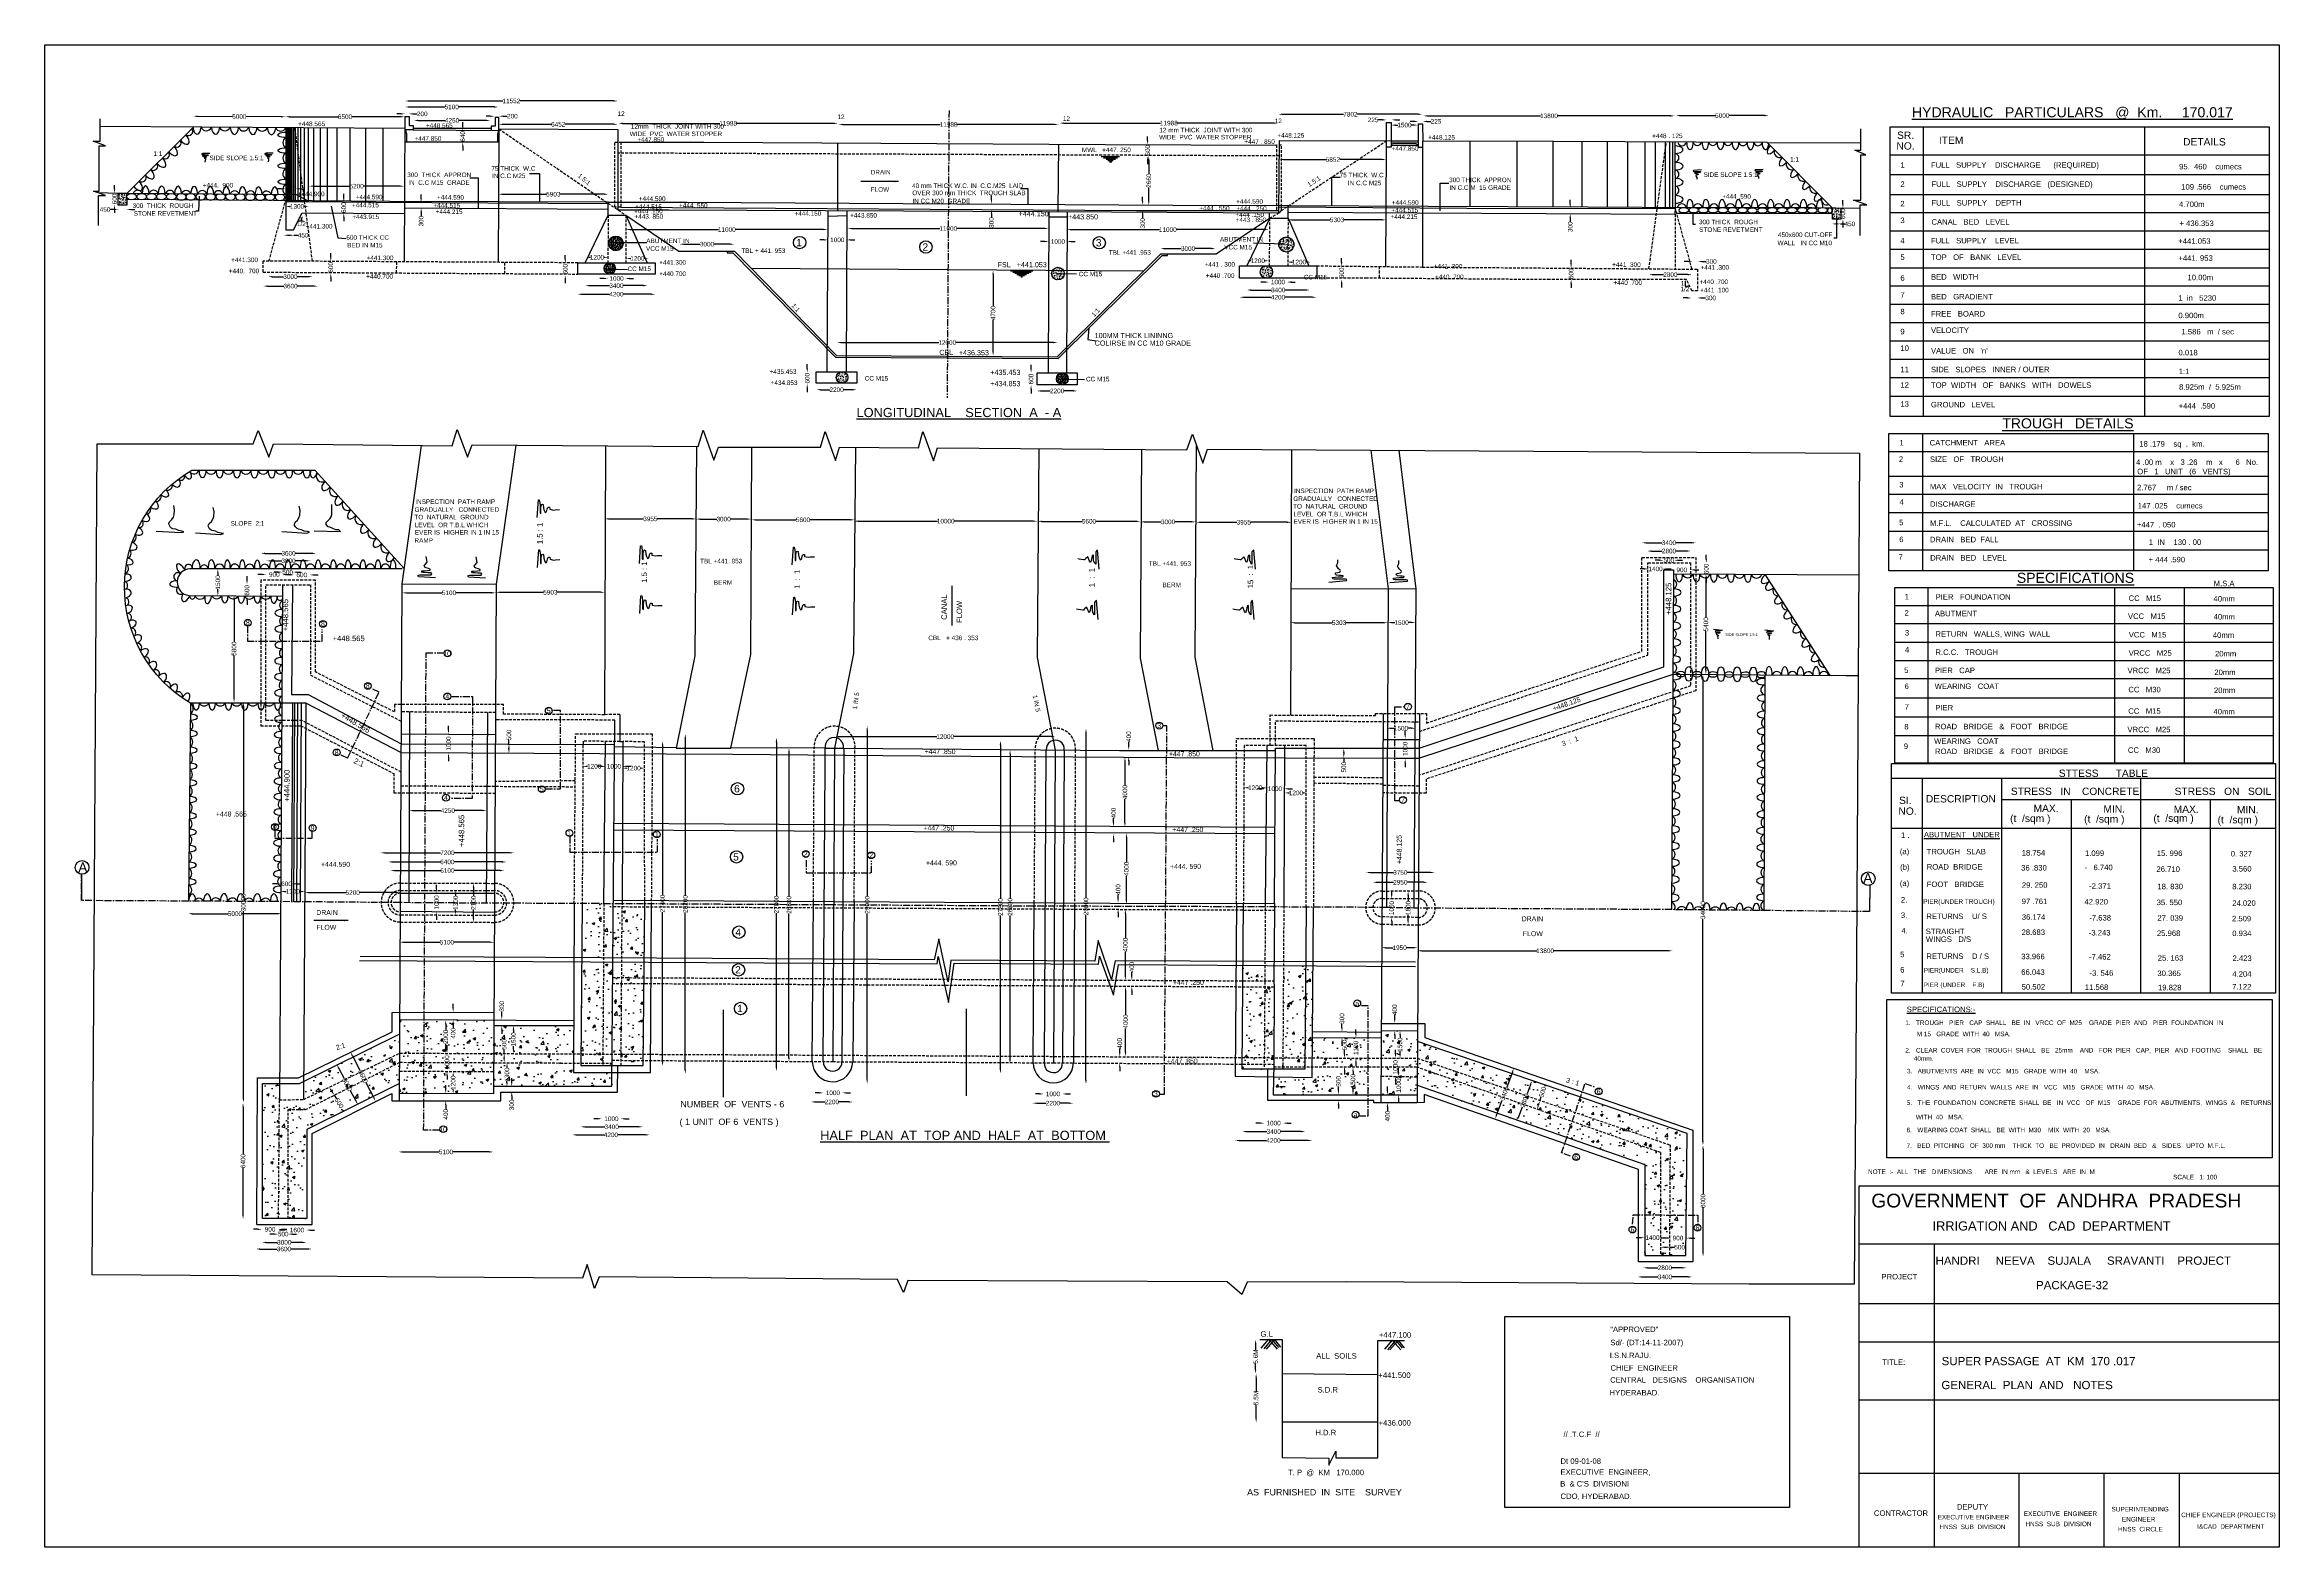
# Model space of a CAD drawing. Header units: millimetres. Extents: x 687 to 122702, y 4423 to 86488.
import ezdxf

# ---------------------------------------------------------------- set-up
doc = ezdxf.new("R2010")
doc.units = ezdxf.units.MM
doc.header["$MEASUREMENT"] = 0
doc.linetypes.add('CENTER', pattern=[2, 1.25, -0.25, 0.25, -0.25])
doc.linetypes.add('DASHED', pattern=[0.75, 0.5, -0.25])
for name, color, linetype in [('DIM', 7, 'Continuous'), ('DWG', 7, 'Continuous'), ('TEXT', 7, 'Continuous'), ('TXT', 7, 'Continuous')]:
    doc.layers.add(name, color=color, linetype=linetype)
doc.styles.get("Standard").update_dxf_attribs({"font": 'arial.ttf'})
doc.dimstyles.new('Civil', dxfattribs={"dimtxt": 250, "dimasz": 225, "dimexe": 0.1, "dimexo": 0.0625, "dimgap": 0.09, "dimtad": 0, "dimdec": 0, "dimzin": 12, "dimdsep": 46, "dimtxsty": 'Standard', "dimcen": 0.1, "dimse1": 1, "dimse2": 1, "dimadec": 0, "dimazin": 2, "dimtfac": 1, "dimtdec": 0, "dimtofl": 0, "dimtmove": 0, "dimatfit": 3, "dimfxl": 1, "dimfrac": 1, "dimtolj": 1, "dimtzin": 0, "dimarcsym": 0})
pattern_1 = [(50, (0, 0), (143.45204, -12.55043), [15, -165]), (355, (0, 0), (-27.75027, 150.43843), [12, -132]), (100.4514, (11.95, -1.05), (115.70188, 137.88791), [12.74804, -140.22842]), (46.1842, (0, 40), (213.4482, -33.1038), [22.5, -247.5]), (96.6356, (17.79, 37.24), (186.93254, 194.82357), [19.12206, -210.3426]), (351.1842, (0, 40), (186.9324, 194.82372), [18, -198]), (21, (20, 30), (119.38141, -80.52378), [15, -165]), (326, (20, 30), (48.66307, 145.03001), [12, -132]), (71.4514, (29.95, 23.29), (168.04453, 64.5061), [12.74804, -140.22842]), (37.5, (0, 0), (2.431971, 66.57877), [0, -130.4, 0, -134, 0, -132.5]), (7.5, (0, 0), (52.613907, 78.882342), [0, -76.4, 0, -127.4, 0, -50.5]), (327.5, (-44.6, 0), (106.764487, -4.510974), [0, -50, 0, -156, 0, -207]), (317.5, (-64.6, 0), (116.637234, 20.020996), [0, -65, 0, -103.6, 0, -147])]

# ---------------------------------------------------------------- blocks, each defined once
blk = doc.blocks.new('*D2')
at = {"layer": 'Defpoints', "color": 0, "transparency": 16777216}
for p in [(8799, 82613), (13833, 82550), (13834, 82582)]:
    blk.add_point(p, dxfattribs=at)
at = {"layer": 'DIM', "color": 0, "lineweight": -2, "transparency": 16777216}
for p, q in [((9024, 82580), (10943, 82568)), ((13608, 82551), (11689, 82563))]:
    blk.add_line(p, q, dxfattribs=at)
at = {"layer": 'DIM', "color": 0, "transparency": 16777216}
for points in [[(9024, 82617), (9024, 82542), (8799, 82581)], [(13609, 82589), (13608, 82514), (13833, 82550)]]:
    blk.add_solid(points, dxfattribs=at)
at = {"layer": 'DIM', "color": 0, "transparency": 16777216, "insert": (11316, 82565), "char_height": 250, "attachment_point": 5, "rotation": 359.64223}
blk.add_mtext('\\A1;5000', dxfattribs=at)
blk = doc.blocks.new('*D3')
at = {"layer": 'Defpoints', "color": 0, "transparency": 16777216}
for p in [(13833, 82550), (20340, 82551), (20340, 82550)]:
    blk.add_point(p, dxfattribs=at)
at = {"layer": 'DIM', "color": 0, "lineweight": -2, "transparency": 16777216}
for p, q in [((14058, 82551), (16713, 82551)), ((20115, 82551), (17460, 82551))]:
    blk.add_line(p, q, dxfattribs=at)
at = {"layer": 'DIM', "color": 0, "transparency": 16777216}
for points in [[(14058, 82588), (14058, 82513), (13833, 82551)], [(20115, 82588), (20115, 82513), (20340, 82551)]]:
    blk.add_solid(points, dxfattribs=at)
at = {"layer": 'DIM', "color": 0, "transparency": 16777216, "insert": (17087, 82551), "char_height": 250, "attachment_point": 5}
blk.add_mtext('\\A1;6500', dxfattribs=at)
blk = doc.blocks.new('*D4')
at = {"layer": 'Defpoints', "color": 0, "transparency": 16777216}
for p in [(20368, 83075), (25454, 83086), (25454, 83075)]:
    blk.add_point(p, dxfattribs=at)
at = {"layer": 'DIM', "color": 0, "lineweight": -2, "transparency": 16777216}
for p, q in [((20593, 83086), (22538, 83086)), ((25229, 83086), (23284, 83086))]:
    blk.add_line(p, q, dxfattribs=at)
at = {"layer": 'DIM', "color": 0, "transparency": 16777216}
for points in [[(20593, 83123), (20593, 83048), (20368, 83086)], [(25229, 83123), (25229, 83048), (25454, 83086)]]:
    blk.add_solid(points, dxfattribs=at)
at = {"layer": 'DIM', "color": 0, "transparency": 16777216, "insert": (22911, 83086), "char_height": 250, "attachment_point": 5}
blk.add_mtext('\\A1;5100', dxfattribs=at)
blk = doc.blocks.new('*D5')
at = {"layer": 'Defpoints', "color": 0, "transparency": 16777216}
for p in [(20357, 82572), (20577, 82708), (20577, 82572)]:
    blk.add_point(p, dxfattribs=at)
at = {"layer": 'DIM', "color": 0, "lineweight": -2, "transparency": 16777216}
for p, q in [((20132, 82708), (19907, 82708)), ((20802, 82708), (21027, 82708))]:
    blk.add_line(p, q, dxfattribs=at)
at = {"layer": 'DIM', "color": 0, "transparency": 16777216}
for points in [[(20132, 82746), (20132, 82671), (20357, 82708)], [(20802, 82746), (20802, 82671), (20577, 82708)]]:
    blk.add_solid(points, dxfattribs=at)
at = {"layer": 'DIM', "color": 0, "transparency": 16777216, "insert": (21305, 82708), "char_height": 250, "attachment_point": 5}
blk.add_mtext('\\A1;200', dxfattribs=at)
blk = doc.blocks.new('*D6')
at = {"layer": 'Defpoints', "color": 0, "transparency": 16777216}
for p in [(23514, 81807), (23608, 81807), (23608, 81157)]:
    blk.add_point(p, dxfattribs=at)
at = {"layer": 'DIM', "color": 0, "lineweight": -2, "transparency": 16777216}
for p, q in [((23514, 82032), (23514, 82257)), ((23514, 80932), (23514, 80707))]:
    blk.add_line(p, q, dxfattribs=at)
at = {"layer": 'DIM', "color": 0, "transparency": 16777216}
for points in [[(23477, 82032), (23552, 82032), (23514, 81807)], [(23477, 80932), (23552, 80932), (23514, 81157)]]:
    blk.add_solid(points, dxfattribs=at)
at = {"layer": 'DIM', "color": 0, "transparency": 16777216, "insert": (23514, 81482), "char_height": 250, "attachment_point": 5, "rotation": 90}
blk.add_mtext('\\A1;640', dxfattribs=at)
blk = doc.blocks.new('*D7')
at = {"layer": 'Defpoints', "color": 0, "transparency": 16777216}
for p in [(20850, 82352), (25014, 82352), (25014, 82352)]:
    blk.add_point(p, dxfattribs=at)
at = {"layer": 'DIM', "color": 0, "lineweight": -2, "transparency": 16777216}
for p, q in [((21075, 82352), (22554, 82352)), ((24789, 82352), (23310, 82352))]:
    blk.add_line(p, q, dxfattribs=at)
at = {"layer": 'DIM', "color": 0, "transparency": 16777216}
for points in [[(21075, 82390), (21075, 82315), (20850, 82352)], [(24789, 82390), (24789, 82315), (25014, 82352)]]:
    blk.add_solid(points, dxfattribs=at)
at = {"layer": 'DIM', "color": 0, "transparency": 16777216, "insert": (22932, 82352), "char_height": 250, "attachment_point": 5}
blk.add_mtext('\\A1;4250', dxfattribs=at)
blk = doc.blocks.new('*D8')
at = {"layer": 'Defpoints', "color": 0, "transparency": 16777216}
for p in [(25245, 82520), (25496, 82583), (25496, 82520)]:
    blk.add_point(p, dxfattribs=at)
at = {"layer": 'DIM', "color": 0, "lineweight": -2, "transparency": 16777216}
for p, q in [((25020, 82583), (24795, 82583)), ((25721, 82583), (25946, 82583))]:
    blk.add_line(p, q, dxfattribs=at)
at = {"layer": 'DIM', "color": 0, "transparency": 16777216}
for points in [[(25020, 82620), (25020, 82545), (25245, 82583)], [(25721, 82620), (25721, 82545), (25496, 82583)]]:
    blk.add_solid(points, dxfattribs=at)
at = {"layer": 'DIM', "color": 0, "transparency": 16777216, "insert": (26224, 82583), "char_height": 250, "attachment_point": 5}
blk.add_mtext('\\A1;200', dxfattribs=at)
blk = doc.blocks.new('*D9')
at = {"layer": 'Defpoints', "color": 0, "transparency": 16777216}
for p in [(20362, 83615), (31974, 83615), (31974, 83414)]:
    blk.add_point(p, dxfattribs=at)
at = {"layer": 'DIM', "color": 0, "lineweight": -2, "transparency": 16777216}
for p, q in [((20587, 83414), (25710, 83414)), ((31749, 83414), (26625, 83414))]:
    blk.add_line(p, q, dxfattribs=at)
at = {"layer": 'DIM', "color": 0, "transparency": 16777216}
for points in [[(20587, 83451), (20587, 83376), (20362, 83414)], [(31749, 83451), (31749, 83376), (31974, 83414)]]:
    blk.add_solid(points, dxfattribs=at)
at = {"layer": 'DIM', "color": 0, "transparency": 16777216, "insert": (26168, 83414), "char_height": 250, "attachment_point": 5}
blk.add_mtext('\\A1;11552', dxfattribs=at)
blk = doc.blocks.new('*D10')
at = {"layer": 'Defpoints', "color": 0, "transparency": 16777216}
for p in [(25483, 82174), (31972, 82174), (31972, 82139)]:
    blk.add_point(p, dxfattribs=at)
at = {"layer": 'DIM', "color": 0, "lineweight": -2, "transparency": 16777216}
for p, q in [((25708, 82139), (28355, 82139)), ((31747, 82139), (29100, 82139))]:
    blk.add_line(p, q, dxfattribs=at)
at = {"layer": 'DIM', "color": 0, "transparency": 16777216}
for points in [[(25708, 82176), (25708, 82101), (25483, 82139)], [(31747, 82176), (31747, 82101), (31972, 82139)]]:
    blk.add_solid(points, dxfattribs=at)
at = {"layer": 'DIM', "color": 0, "transparency": 16777216, "insert": (28728, 82139), "char_height": 250, "attachment_point": 5}
blk.add_mtext('\\A1;6452', dxfattribs=at)
blk = doc.blocks.new('*D11')
at = {"layer": 'Defpoints', "color": 0, "transparency": 16777216}
for p in [(32013, 82305), (43995, 82305), (43995, 82191)]:
    blk.add_point(p, dxfattribs=at)
at = {"layer": 'DIM', "color": 0, "lineweight": -2, "transparency": 16777216}
for p, q in [((32238, 82191), (37545, 82191)), ((43770, 82191), (38463, 82191))]:
    blk.add_line(p, q, dxfattribs=at)
at = {"layer": 'DIM', "color": 0, "transparency": 16777216}
for points in [[(32238, 82228), (32238, 82153), (32013, 82191)], [(43770, 82228), (43770, 82153), (43995, 82191)]]:
    blk.add_solid(points, dxfattribs=at)
at = {"layer": 'DIM', "color": 0, "transparency": 16777216, "insert": (38004, 82191), "char_height": 250, "attachment_point": 5}
blk.add_mtext('\\A1;11988', dxfattribs=at)
blk = doc.blocks.new('*D12')
at = {"layer": 'Defpoints', "color": 0, "transparency": 16777216}
for p in [(44044, 82182), (56044, 82182), (56044, 82129)]:
    blk.add_point(p, dxfattribs=at)
at = {"layer": 'DIM', "color": 0, "lineweight": -2, "transparency": 16777216}
for p, q in [((44269, 82129), (49585, 82129)), ((55819, 82129), (50503, 82129))]:
    blk.add_line(p, q, dxfattribs=at)
at = {"layer": 'DIM', "color": 0, "transparency": 16777216}
for points in [[(44269, 82167), (44269, 82092), (44044, 82129)], [(55819, 82167), (55819, 82092), (56044, 82129)]]:
    blk.add_solid(points, dxfattribs=at)
at = {"layer": 'DIM', "color": 0, "transparency": 16777216, "insert": (50044, 82129), "char_height": 250, "attachment_point": 5}
blk.add_mtext('\\A1;11988', dxfattribs=at)
blk = doc.blocks.new('*D13')
at = {"layer": 'Defpoints', "color": 0, "transparency": 16777216}
for p in [(56114, 82111), (68023, 82205), (68023, 82111)]:
    blk.add_point(p, dxfattribs=at)
at = {"layer": 'DIM', "color": 0, "lineweight": -2, "transparency": 16777216}
for p, q in [((56339, 82205), (61610, 82205)), ((67798, 82205), (62528, 82205))]:
    blk.add_line(p, q, dxfattribs=at)
at = {"layer": 'DIM', "color": 0, "transparency": 16777216}
for points in [[(56339, 82242), (56339, 82167), (56114, 82205)], [(67798, 82242), (67798, 82167), (68023, 82205)]]:
    blk.add_solid(points, dxfattribs=at)
at = {"layer": 'DIM', "color": 0, "transparency": 16777216, "insert": (62069, 82205), "char_height": 250, "attachment_point": 5}
blk.add_mtext('\\A1;11988', dxfattribs=at)
blk = doc.blocks.new('*D14')
at = {"layer": 'Defpoints', "color": 0, "transparency": 16777216}
for p in [(68059, 82689), (75902, 82689), (75902, 82689)]:
    blk.add_point(p, dxfattribs=at)
at = {"layer": 'DIM', "color": 0, "lineweight": -2, "transparency": 16777216}
for p, q in [((68284, 82689), (71609, 82689)), ((75677, 82689), (72352, 82689))]:
    blk.add_line(p, q, dxfattribs=at)
at = {"layer": 'DIM', "color": 0, "transparency": 16777216}
for points in [[(68284, 82726), (68284, 82651), (68059, 82689)], [(75677, 82726), (75677, 82651), (75902, 82689)]]:
    blk.add_solid(points, dxfattribs=at)
at = {"layer": 'DIM', "color": 0, "transparency": 16777216, "insert": (71981, 82689), "char_height": 250, "attachment_point": 5}
blk.add_mtext('\\A1;7802', dxfattribs=at)
blk = doc.blocks.new('*D15')
at = {"layer": 'Defpoints', "color": 0, "transparency": 16777216}
for p in [(73951, 82380), (73951, 82272), (74234, 82272)]:
    blk.add_point(p, dxfattribs=at)
at = {"layer": 'DIM', "color": 0, "lineweight": -2, "transparency": 16777216}
for p, q in [((73726, 82380), (73501, 82380)), ((74459, 82380), (74684, 82380))]:
    blk.add_line(p, q, dxfattribs=at)
at = {"layer": 'DIM', "color": 0, "transparency": 16777216}
for points in [[(73726, 82417), (73726, 82342), (73951, 82380)], [(74459, 82417), (74459, 82342), (74234, 82380)]]:
    blk.add_solid(points, dxfattribs=at)
at = {"layer": 'DIM', "color": 0, "transparency": 16777216, "insert": (73222, 82380), "char_height": 250, "attachment_point": 5}
blk.add_mtext('\\A1;225', dxfattribs=at)
blk = doc.blocks.new('*D16')
at = {"layer": 'Defpoints', "color": 0, "transparency": 16777216}
for p in [(74207, 82071), (75660, 82098), (75660, 82071)]:
    blk.add_point(p, dxfattribs=at)
at = {"layer": 'DIM', "color": 0, "lineweight": -2, "transparency": 16777216}
for p, q in [((74432, 82098), (74572, 82098)), ((75435, 82098), (75294, 82098))]:
    blk.add_line(p, q, dxfattribs=at)
at = {"layer": 'DIM', "color": 0, "transparency": 16777216}
for points in [[(74432, 82135), (74432, 82060), (74207, 82098)], [(75435, 82135), (75435, 82060), (75660, 82098)]]:
    blk.add_solid(points, dxfattribs=at)
at = {"layer": 'DIM', "color": 0, "transparency": 16777216, "insert": (74933, 82098), "char_height": 250, "attachment_point": 5}
blk.add_mtext('\\A1;1500', dxfattribs=at)
blk = doc.blocks.new('*D17')
at = {"layer": 'Defpoints', "color": 0, "transparency": 16777216}
for p in [(75687, 82178), (75929, 82299), (75929, 82178)]:
    blk.add_point(p, dxfattribs=at)
at = {"layer": 'DIM', "color": 0, "lineweight": -2, "transparency": 16777216}
for p, q in [((75462, 82299), (75237, 82299)), ((76154, 82299), (76379, 82299))]:
    blk.add_line(p, q, dxfattribs=at)
at = {"layer": 'DIM', "color": 0, "transparency": 16777216}
for points in [[(75462, 82337), (75462, 82262), (75687, 82299)], [(76154, 82337), (76154, 82262), (75929, 82299)]]:
    blk.add_solid(points, dxfattribs=at)
at = {"layer": 'DIM', "color": 0, "transparency": 16777216, "insert": (76658, 82299), "char_height": 250, "attachment_point": 5}
blk.add_mtext('\\A1;225', dxfattribs=at)
blk = doc.blocks.new('*D18')
at = {"layer": 'Defpoints', "color": 0, "transparency": 16777216}
for p in [(68113, 80243), (73938, 80243), (73938, 80216)]:
    blk.add_point(p, dxfattribs=at)
at = {"layer": 'DIM', "color": 0, "lineweight": -2, "transparency": 16777216}
for p, q in [((68338, 80216), (70653, 80216)), ((73713, 80216), (71398, 80216))]:
    blk.add_line(p, q, dxfattribs=at)
at = {"layer": 'DIM', "color": 0, "transparency": 16777216}
for points in [[(68338, 80254), (68338, 80179), (68113, 80216)], [(73713, 80254), (73713, 80179), (73938, 80216)]]:
    blk.add_solid(points, dxfattribs=at)
at = {"layer": 'DIM', "color": 0, "transparency": 16777216, "insert": (71026, 80216), "char_height": 250, "attachment_point": 5}
blk.add_mtext('\\A1;5852', dxfattribs=at)
blk = doc.blocks.new('*D19')
at = {"layer": 'Defpoints', "color": 0, "transparency": 16777216}
for p in [(75965, 82663), (89684, 82663), (89684, 82599)]:
    blk.add_point(p, dxfattribs=at)
at = {"layer": 'DIM', "color": 0, "lineweight": -2, "transparency": 16777216}
for p, q in [((76190, 82599), (82366, 82599)), ((89459, 82599), (83283, 82599))]:
    blk.add_line(p, q, dxfattribs=at)
at = {"layer": 'DIM', "color": 0, "transparency": 16777216}
for points in [[(76190, 82636), (76190, 82561), (75965, 82599)], [(89459, 82636), (89459, 82561), (89684, 82599)]]:
    blk.add_solid(points, dxfattribs=at)
at = {"layer": 'DIM', "color": 0, "transparency": 16777216, "insert": (82825, 82599), "char_height": 250, "attachment_point": 5}
blk.add_mtext('\\A1;13800', dxfattribs=at)
blk = doc.blocks.new('*D20')
at = {"layer": 'Defpoints', "color": 0, "transparency": 16777216}
for p in [(89756, 82583), (94815, 82615), (94815, 82583)]:
    blk.add_point(p, dxfattribs=at)
at = {"layer": 'DIM', "color": 0, "lineweight": -2, "transparency": 16777216}
for p, q in [((89981, 82615), (91913, 82615)), ((94590, 82615), (92659, 82615))]:
    blk.add_line(p, q, dxfattribs=at)
at = {"layer": 'DIM', "color": 0, "transparency": 16777216}
for points in [[(89981, 82652), (89981, 82577), (89756, 82615)], [(94590, 82652), (94590, 82577), (94815, 82615)]]:
    blk.add_solid(points, dxfattribs=at)
at = {"layer": 'DIM', "color": 0, "transparency": 16777216, "insert": (92286, 82615), "char_height": 250, "attachment_point": 5}
blk.add_mtext('\\A1;5000', dxfattribs=at)
blk = doc.blocks.new('*D21')
at = {"layer": 'Defpoints', "color": 0, "transparency": 16777216}
for p in [(98287, 76733), (98748, 76733), (98748, 76699)]:
    blk.add_point(p, dxfattribs=at)
at = {"layer": 'DIM', "color": 0, "lineweight": -2, "transparency": 16777216}
for p, q in [((98512, 76699), (98523, 76699)), ((98748, 76699), (98973, 76699))]:
    blk.add_line(p, q, dxfattribs=at)
at = {"layer": 'DIM', "color": 0, "transparency": 16777216}
for points in [[(98512, 76737), (98512, 76662), (98287, 76699)], [(98523, 76737), (98523, 76662), (98748, 76699)]]:
    blk.add_solid(points, dxfattribs=at)
at = {"layer": 'DIM', "color": 0, "transparency": 16777216, "insert": (99254, 76699), "char_height": 250, "attachment_point": 5}
blk.add_mtext('\\A1;450', dxfattribs=at)
blk = doc.blocks.new('*D22')
at = {"layer": 'Defpoints', "color": 0, "transparency": 16777216}
for p in [(98753, 77552), (98753, 76956), (98874, 76956)]:
    blk.add_point(p, dxfattribs=at)
at = {"layer": 'DIM', "color": 0, "lineweight": -2, "transparency": 16777216}
for p, q in [((98874, 77777), (98874, 78002)), ((98874, 76731), (98874, 76506))]:
    blk.add_line(p, q, dxfattribs=at)
at = {"layer": 'DIM', "color": 0, "transparency": 16777216}
for points in [[(98837, 77777), (98912, 77777), (98874, 77552)], [(98837, 76731), (98912, 76731), (98874, 76956)]]:
    blk.add_solid(points, dxfattribs=at)
at = {"layer": 'DIM', "color": 0, "transparency": 16777216, "insert": (98874, 77254), "char_height": 250, "attachment_point": 5, "rotation": 90}
blk.add_mtext('\\A1;600', dxfattribs=at)
blk = doc.blocks.new('*D23')
at = {"layer": 'Defpoints', "color": 0, "transparency": 16777216}
for p in [(90605, 72737), (90929, 72737), (90929, 72656)]:
    blk.add_point(p, dxfattribs=at)
at = {"layer": 'DIM', "color": 0, "lineweight": -2, "transparency": 16777216}
for p, q in [((90380, 72656), (90155, 72656)), ((91154, 72656), (91379, 72656))]:
    blk.add_line(p, q, dxfattribs=at)
at = {"layer": 'DIM', "color": 0, "transparency": 16777216}
for points in [[(90380, 72693), (90380, 72618), (90605, 72656)], [(91154, 72693), (91154, 72618), (90929, 72656)]]:
    blk.add_solid(points, dxfattribs=at)
at = {"layer": 'DIM', "color": 0, "transparency": 16777216, "insert": (91655, 72656), "char_height": 250, "attachment_point": 5}
blk.add_mtext('\\A1;300', dxfattribs=at)
blk = doc.blocks.new('*D24')
at = {"layer": 'Defpoints', "color": 0, "transparency": 16777216}
for p in [(90652, 74448), (90964, 74645), (90964, 74448)]:
    blk.add_point(p, dxfattribs=at)
at = {"layer": 'DIM', "color": 0, "lineweight": -2, "transparency": 16777216}
for p, q in [((90427, 74645), (90202, 74645)), ((91189, 74645), (91414, 74645))]:
    blk.add_line(p, q, dxfattribs=at)
at = {"layer": 'DIM', "color": 0, "transparency": 16777216}
for points in [[(90427, 74682), (90427, 74607), (90652, 74645)], [(91189, 74682), (91189, 74607), (90964, 74645)]]:
    blk.add_solid(points, dxfattribs=at)
at = {"layer": 'DIM', "color": 0, "transparency": 16777216, "insert": (91690, 74645), "char_height": 250, "attachment_point": 5}
blk.add_mtext('\\A1;300', dxfattribs=at)
blk = doc.blocks.new('*D25')
at = {"layer": 'Defpoints', "color": 0, "transparency": 16777216}
for p in [(88279, 73951), (90628, 73951), (90628, 73928)]:
    blk.add_point(p, dxfattribs=at)
at = {"layer": 'DIM', "color": 0, "lineweight": -2, "transparency": 16777216}
for p, q in [((88504, 73928), (89078, 73928)), ((90403, 73928), (89829, 73928))]:
    blk.add_line(p, q, dxfattribs=at)
at = {"layer": 'DIM', "color": 0, "transparency": 16777216}
for points in [[(88504, 73965), (88504, 73890), (88279, 73928)], [(90403, 73965), (90403, 73890), (90628, 73928)]]:
    blk.add_solid(points, dxfattribs=at)
at = {"layer": 'DIM', "color": 0, "transparency": 16777216, "insert": (89453, 73928), "char_height": 250, "attachment_point": 5}
blk.add_mtext('\\A1;2800', dxfattribs=at)
blk = doc.blocks.new('*D26')
at = {"layer": 'Defpoints', "color": 0, "transparency": 16777216}
for p in [(83985, 77266), (83988, 77560), (83988, 77266)]:
    blk.add_point(p, dxfattribs=at)
at = {"layer": 'DIM', "color": 0, "lineweight": -2, "transparency": 16777216}
for p, q in [((83985, 77785), (83985, 78010)), ((83985, 77041), (83985, 76816))]:
    blk.add_line(p, q, dxfattribs=at)
at = {"layer": 'DIM', "color": 0, "transparency": 16777216}
for points in [[(83947, 77785), (84022, 77785), (83985, 77560)], [(83947, 77041), (84022, 77041), (83985, 77266)]]:
    blk.add_solid(points, dxfattribs=at)
at = {"layer": 'DIM', "color": 0, "transparency": 16777216, "insert": (83985, 76540), "char_height": 250, "attachment_point": 5, "rotation": 90}
blk.add_mtext('\\A1;300', dxfattribs=at)
blk = doc.blocks.new('*D27')
at = {"layer": 'Defpoints', "color": 0, "transparency": 16777216}
for p in [(84014, 74287), (84014, 73667), (84032, 74287)]:
    blk.add_point(p, dxfattribs=at)
at = {"layer": 'DIM', "color": 0, "lineweight": -2, "transparency": 16777216}
for p, q in [((84032, 74512), (84032, 74737)), ((84032, 73442), (84032, 73217))]:
    blk.add_line(p, q, dxfattribs=at)
at = {"layer": 'DIM', "color": 0, "transparency": 16777216}
for points in [[(83995, 74512), (84070, 74512), (84032, 74287)], [(83995, 73442), (84070, 73442), (84032, 73667)]]:
    blk.add_solid(points, dxfattribs=at)
at = {"layer": 'DIM', "color": 0, "transparency": 16777216, "insert": (84032, 73977), "char_height": 250, "attachment_point": 5, "rotation": 90}
blk.add_mtext('\\A1;600', dxfattribs=at)
blk = doc.blocks.new('*D28')
at = {"layer": 'Defpoints', "color": 0, "transparency": 16777216}
for p in [(71403, 74373), (71403, 73680), (71502, 73680)]:
    blk.add_point(p, dxfattribs=at)
at = {"layer": 'DIM', "color": 0, "lineweight": -2, "transparency": 16777216}
for p, q in [((71502, 74598), (71502, 74823)), ((71502, 73455), (71502, 73230))]:
    blk.add_line(p, q, dxfattribs=at)
at = {"layer": 'DIM', "color": 0, "transparency": 16777216}
for points in [[(71465, 74598), (71540, 74598), (71502, 74373)], [(71465, 73455), (71540, 73455), (71502, 73680)]]:
    blk.add_solid(points, dxfattribs=at)
at = {"layer": 'DIM', "color": 0, "transparency": 16777216, "insert": (71502, 74026), "char_height": 250, "attachment_point": 5, "rotation": 90}
blk.add_mtext('\\A1;600', dxfattribs=at)
blk = doc.blocks.new('*D29')
at = {"layer": 'Defpoints', "color": 0, "transparency": 16777216}
for p in [(65939, 72736), (70123, 72736), (70123, 72695)]:
    blk.add_point(p, dxfattribs=at)
at = {"layer": 'DIM', "color": 0, "lineweight": -2, "transparency": 16777216}
for p, q in [((66164, 72695), (67653, 72695)), ((69898, 72695), (68409, 72695))]:
    blk.add_line(p, q, dxfattribs=at)
at = {"layer": 'DIM', "color": 0, "transparency": 16777216}
for points in [[(66164, 72732), (66164, 72657), (65939, 72695)], [(69898, 72732), (69898, 72657), (70123, 72695)]]:
    blk.add_solid(points, dxfattribs=at)
at = {"layer": 'DIM', "color": 0, "transparency": 16777216, "insert": (68031, 72695), "char_height": 250, "attachment_point": 5}
blk.add_mtext('\\A1;4200', dxfattribs=at)
blk = doc.blocks.new('*D30')
at = {"layer": 'Defpoints', "color": 0, "transparency": 16777216}
for p in [(66323, 73265), (69760, 73265), (69760, 73089)]:
    blk.add_point(p, dxfattribs=at)
at = {"layer": 'DIM', "color": 0, "lineweight": -2, "transparency": 16777216}
for p, q in [((66548, 73089), (67668, 73089)), ((69535, 73089), (68414, 73089))]:
    blk.add_line(p, q, dxfattribs=at)
at = {"layer": 'DIM', "color": 0, "transparency": 16777216}
for points in [[(66548, 73127), (66548, 73052), (66323, 73089)], [(69535, 73127), (69535, 73052), (69760, 73089)]]:
    blk.add_solid(points, dxfattribs=at)
at = {"layer": 'DIM', "color": 0, "transparency": 16777216, "insert": (68041, 73089), "char_height": 250, "attachment_point": 5}
blk.add_mtext('\\A1;3400', dxfattribs=at)
blk = doc.blocks.new('*D31')
at = {"layer": 'Defpoints', "color": 0, "transparency": 16777216}
for p in [(67538, 73660), (68524, 73660), (68524, 73525)]:
    blk.add_point(p, dxfattribs=at)
at = {"layer": 'DIM', "color": 0, "lineweight": -2, "transparency": 16777216}
for p, q in [((67313, 73525), (67088, 73525)), ((68749, 73525), (68974, 73525))]:
    blk.add_line(p, q, dxfattribs=at)
at = {"layer": 'DIM', "color": 0, "transparency": 16777216}
for points in [[(67313, 73562), (67313, 73487), (67538, 73525)], [(68749, 73562), (68749, 73487), (68524, 73525)]]:
    blk.add_solid(points, dxfattribs=at)
at = {"layer": 'DIM', "color": 0, "transparency": 16777216, "insert": (68031, 73525), "char_height": 250, "attachment_point": 5}
blk.add_mtext('\\A1;1000', dxfattribs=at)
blk = doc.blocks.new('*D32')
at = {"layer": 'Defpoints', "color": 0, "transparency": 16777216}
for p in [(66333, 74614), (67517, 74687), (67517, 74614)]:
    blk.add_point(p, dxfattribs=at)
at = {"layer": 'DIM', "color": 0, "lineweight": -2, "transparency": 16777216}
for p, q in [((66558, 74687), (66564, 74687)), ((67292, 74687), (67286, 74687))]:
    blk.add_line(p, q, dxfattribs=at)
at = {"layer": 'DIM', "color": 0, "transparency": 16777216}
for points in [[(66558, 74724), (66558, 74649), (66333, 74687)], [(67292, 74724), (67292, 74649), (67517, 74687)]]:
    blk.add_solid(points, dxfattribs=at)
at = {"layer": 'DIM', "color": 0, "transparency": 16777216, "insert": (66925, 74687), "char_height": 250, "attachment_point": 5}
blk.add_mtext('\\A1;1200', dxfattribs=at)
blk = doc.blocks.new('*D33')
at = {"layer": 'Defpoints', "color": 0, "transparency": 16777216}
for p in [(68545, 74604), (69801, 74614), (69801, 74604)]:
    blk.add_point(p, dxfattribs=at)
at = {"layer": 'DIM', "color": 0, "lineweight": -2, "transparency": 16777216}
for p, q in [((68770, 74614), (68812, 74614)), ((69576, 74614), (69534, 74614))]:
    blk.add_line(p, q, dxfattribs=at)
at = {"layer": 'DIM', "color": 0, "transparency": 16777216}
for points in [[(68770, 74651), (68770, 74576), (68545, 74614)], [(69576, 74651), (69576, 74576), (69801, 74614)]]:
    blk.add_solid(points, dxfattribs=at)
at = {"layer": 'DIM', "color": 0, "transparency": 16777216, "insert": (69173, 74614), "char_height": 250, "attachment_point": 5}
blk.add_mtext('\\A1;1200', dxfattribs=at)
blk = doc.blocks.new('*D34')
at = {"layer": 'Defpoints', "color": 0, "transparency": 16777216}
for p in [(68577, 76888), (73924, 76919), (73924, 76888)]:
    blk.add_point(p, dxfattribs=at)
at = {"layer": 'DIM', "color": 0, "lineweight": -2, "transparency": 16777216}
for p, q in [((68802, 76919), (70877, 76919)), ((73699, 76919), (71624, 76919))]:
    blk.add_line(p, q, dxfattribs=at)
at = {"layer": 'DIM', "color": 0, "transparency": 16777216}
for points in [[(68802, 76956), (68802, 76881), (68577, 76919)], [(73699, 76956), (73699, 76881), (73924, 76919)]]:
    blk.add_solid(points, dxfattribs=at)
at = {"layer": 'DIM', "color": 0, "transparency": 16777216, "insert": (71250, 76919), "char_height": 250, "attachment_point": 5}
blk.add_mtext('\\A1;5303', dxfattribs=at)
blk = doc.blocks.new('*D35')
at = {"layer": 'Defpoints', "color": 0, "transparency": 16777216}
for p in [(56495, 76438), (67529, 76438), (67529, 76387)]:
    blk.add_point(p, dxfattribs=at)
at = {"layer": 'DIM', "color": 0, "lineweight": -2, "transparency": 16777216}
for p, q in [((56720, 76387), (61554, 76387)), ((67304, 76387), (62470, 76387))]:
    blk.add_line(p, q, dxfattribs=at)
at = {"layer": 'DIM', "color": 0, "transparency": 16777216}
for points in [[(56720, 76425), (56720, 76350), (56495, 76387)], [(67304, 76425), (67304, 76350), (67529, 76387)]]:
    blk.add_solid(points, dxfattribs=at)
at = {"layer": 'DIM', "color": 0, "transparency": 16777216, "insert": (62012, 76387), "char_height": 250, "attachment_point": 5}
blk.add_mtext('\\A1;11000', dxfattribs=at)
blk = doc.blocks.new('*D36')
at = {"layer": 'Defpoints', "color": 0, "transparency": 16777216}
for p in [(61620, 75366), (64617, 75366), (64617, 75349)]:
    blk.add_point(p, dxfattribs=at)
at = {"layer": 'DIM', "color": 0, "lineweight": -2, "transparency": 16777216}
for p, q in [((61845, 75349), (62746, 75349)), ((64392, 75349), (63492, 75349))]:
    blk.add_line(p, q, dxfattribs=at)
at = {"layer": 'DIM', "color": 0, "transparency": 16777216}
for points in [[(61845, 75387), (61845, 75312), (61620, 75349)], [(64392, 75387), (64392, 75312), (64617, 75349)]]:
    blk.add_solid(points, dxfattribs=at)
at = {"layer": 'DIM', "color": 0, "transparency": 16777216, "insert": (63119, 75349), "char_height": 250, "attachment_point": 5}
blk.add_mtext('\\A1;3000', dxfattribs=at)
blk = doc.blocks.new('*D37')
at = {"layer": 'Defpoints', "color": 0, "transparency": 16777216}
for p in [(60612, 77735), (60612, 77459), (60636, 77459)]:
    blk.add_point(p, dxfattribs=at)
at = {"layer": 'DIM', "color": 0, "lineweight": -2, "transparency": 16777216}
for p, q in [((60636, 77960), (60636, 78185)), ((60636, 77234), (60636, 77009))]:
    blk.add_line(p, q, dxfattribs=at)
at = {"layer": 'DIM', "color": 0, "transparency": 16777216}
for points in [[(60598, 77960), (60673, 77960), (60636, 77735)], [(60598, 77234), (60673, 77234), (60636, 77459)]]:
    blk.add_solid(points, dxfattribs=at)
at = {"layer": 'DIM', "color": 0, "transparency": 16777216, "insert": (60636, 76733), "char_height": 250, "attachment_point": 5, "rotation": 90}
blk.add_mtext('\\A1;300', dxfattribs=at)
blk = doc.blocks.new('*D38')
at = {"layer": 'Defpoints', "color": 0, "transparency": 16777216}
for p in [(60852, 80403), (60852, 77723), (60973, 77723)]:
    blk.add_point(p, dxfattribs=at)
at = {"layer": 'DIM', "color": 0, "lineweight": -2, "transparency": 16777216}
for p, q in [((60973, 80178), (60973, 79438)), ((60973, 77948), (60973, 78688))]:
    blk.add_line(p, q, dxfattribs=at)
at = {"layer": 'DIM', "color": 0, "transparency": 16777216}
for points in [[(60935, 80178), (61010, 80178), (60973, 80403)], [(60935, 77948), (61010, 77948), (60973, 77723)]]:
    blk.add_solid(points, dxfattribs=at)
at = {"layer": 'DIM', "color": 0, "transparency": 16777216, "insert": (60973, 79063), "char_height": 250, "attachment_point": 5, "rotation": 90}
blk.add_mtext('\\A1;2660', dxfattribs=at)
blk = doc.blocks.new('*D39')
at = {"layer": 'Defpoints', "color": 0, "transparency": 16777216}
for p in [(60888, 81028), (60888, 80415), (60912, 80415)]:
    blk.add_point(p, dxfattribs=at)
at = {"layer": 'DIM', "color": 0, "lineweight": -2, "transparency": 16777216}
for p, q in [((60912, 81253), (60912, 81478)), ((60912, 80190), (60912, 79965))]:
    blk.add_line(p, q, dxfattribs=at)
at = {"layer": 'DIM', "color": 0, "transparency": 16777216}
for points in [[(60875, 81253), (60950, 81253), (60912, 81028)], [(60875, 80190), (60950, 80190), (60912, 80415)]]:
    blk.add_solid(points, dxfattribs=at)
at = {"layer": 'DIM', "color": 0, "transparency": 16777216, "insert": (60912, 80722), "char_height": 250, "attachment_point": 5, "rotation": 90}
blk.add_mtext('\\A1;600', dxfattribs=at)
blk = doc.blocks.new('*D40')
at = {"layer": 'Defpoints', "color": 0, "transparency": 16777216}
for p in [(54861, 67693), (57080, 67693), (57080, 67577)]:
    blk.add_point(p, dxfattribs=at)
at = {"layer": 'DIM', "color": 0, "lineweight": -2, "transparency": 16777216}
for p, q in [((55086, 67577), (55595, 67577)), ((56855, 67577), (56345, 67577))]:
    blk.add_line(p, q, dxfattribs=at)
at = {"layer": 'DIM', "color": 0, "transparency": 16777216}
for points in [[(55086, 67615), (55086, 67540), (54861, 67577)], [(56855, 67615), (56855, 67540), (57080, 67577)]]:
    blk.add_solid(points, dxfattribs=at)
at = {"layer": 'DIM', "color": 0, "transparency": 16777216, "insert": (55970, 67577), "char_height": 250, "attachment_point": 5}
blk.add_mtext('\\A1;2200', dxfattribs=at)
blk = doc.blocks.new('*D41')
at = {"layer": 'Defpoints', "color": 0, "transparency": 16777216}
for p in [(43944, 70220), (55995, 70220), (55995, 70220)]:
    blk.add_point(p, dxfattribs=at)
at = {"layer": 'DIM', "color": 0, "lineweight": -2, "transparency": 16777216}
for p, q in [((44169, 70220), (49511, 70220)), ((55770, 70220), (50428, 70220))]:
    blk.add_line(p, q, dxfattribs=at)
at = {"layer": 'DIM', "color": 0, "transparency": 16777216}
for points in [[(44169, 70257), (44169, 70182), (43944, 70220)], [(55770, 70257), (55770, 70182), (55995, 70220)]]:
    blk.add_solid(points, dxfattribs=at)
at = {"layer": 'DIM', "color": 0, "transparency": 16777216, "insert": (49969, 70220), "char_height": 250, "attachment_point": 5}
blk.add_mtext('\\A1;12000', dxfattribs=at)
blk = doc.blocks.new('*D42')
at = {"layer": 'Defpoints', "color": 0, "transparency": 16777216}
for p in [(52471, 74164), (52530, 74164), (52530, 69499)]:
    blk.add_point(p, dxfattribs=at)
at = {"layer": 'DIM', "color": 0, "lineweight": -2, "transparency": 16777216}
for p, q in [((52471, 73939), (52471, 72209)), ((52471, 69724), (52471, 71453))]:
    blk.add_line(p, q, dxfattribs=at)
at = {"layer": 'DIM', "color": 0, "transparency": 16777216}
for points in [[(52433, 73939), (52508, 73939), (52471, 74164)], [(52433, 69724), (52508, 69724), (52471, 69499)]]:
    blk.add_solid(points, dxfattribs=at)
at = {"layer": 'DIM', "color": 0, "transparency": 16777216, "insert": (52471, 71831), "char_height": 250, "attachment_point": 5, "rotation": 90}
blk.add_mtext('\\A1;4700', dxfattribs=at)
blk = doc.blocks.new('*D43')
at = {"layer": 'Defpoints', "color": 0, "transparency": 16777216}
for p in [(56503, 75737), (55517, 75631), (56503, 75631)]:
    blk.add_point(p, dxfattribs=at)
at = {"layer": 'DIM', "color": 0, "lineweight": -2, "transparency": 16777216}
for p, q in [((55292, 75737), (55067, 75737)), ((56728, 75737), (56953, 75737))]:
    blk.add_line(p, q, dxfattribs=at)
at = {"layer": 'DIM', "color": 0, "transparency": 16777216}
for points in [[(55292, 75775), (55292, 75700), (55517, 75737)], [(56728, 75775), (56728, 75700), (56503, 75737)]]:
    blk.add_solid(points, dxfattribs=at)
at = {"layer": 'DIM', "color": 0, "transparency": 16777216, "insert": (56010, 75737), "char_height": 250, "attachment_point": 5}
blk.add_mtext('\\A1;1000', dxfattribs=at)
blk = doc.blocks.new('*D44')
at = {"layer": 'Defpoints', "color": 0, "transparency": 16777216}
for p in [(44537, 76409), (55514, 76449), (55514, 76409)]:
    blk.add_point(p, dxfattribs=at)
at = {"layer": 'DIM', "color": 0, "lineweight": -2, "transparency": 16777216}
for p, q in [((44762, 76449), (49567, 76449)), ((55289, 76449), (50483, 76449))]:
    blk.add_line(p, q, dxfattribs=at)
at = {"layer": 'DIM', "color": 0, "transparency": 16777216}
for points in [[(44762, 76487), (44762, 76412), (44537, 76449)], [(55289, 76487), (55289, 76412), (55514, 76449)]]:
    blk.add_solid(points, dxfattribs=at)
at = {"layer": 'DIM', "color": 0, "transparency": 16777216, "insert": (50025, 76449), "char_height": 250, "attachment_point": 5}
blk.add_mtext('\\A1;11000', dxfattribs=at)
blk = doc.blocks.new('*D45')
at = {"layer": 'Defpoints', "color": 0, "transparency": 16777216}
for p in [(52352, 77795), (52352, 77500), (52383, 77500)]:
    blk.add_point(p, dxfattribs=at)
at = {"layer": 'DIM', "color": 0, "lineweight": -2, "transparency": 16777216}
for p, q in [((52383, 78020), (52383, 78245)), ((52383, 77275), (52383, 77050))]:
    blk.add_line(p, q, dxfattribs=at)
at = {"layer": 'DIM', "color": 0, "transparency": 16777216}
for points in [[(52346, 78020), (52421, 78020), (52383, 77795)], [(52346, 77275), (52421, 77275), (52383, 77500)]]:
    blk.add_solid(points, dxfattribs=at)
at = {"layer": 'DIM', "color": 0, "transparency": 16777216, "insert": (52383, 76775), "char_height": 250, "attachment_point": 5, "rotation": 90}
blk.add_mtext('\\A1;300', dxfattribs=at)
blk = doc.blocks.new('*D46')
at = {"layer": 'Defpoints', "color": 0, "transparency": 16777216}
for p in [(43457, 75871), (44472, 75871), (44472, 75828)]:
    blk.add_point(p, dxfattribs=at)
at = {"layer": 'DIM', "color": 0, "lineweight": -2, "transparency": 16777216}
for p, q in [((43232, 75828), (43007, 75828)), ((44697, 75828), (44922, 75828))]:
    blk.add_line(p, q, dxfattribs=at)
at = {"layer": 'DIM', "color": 0, "transparency": 16777216}
for points in [[(43232, 75865), (43232, 75790), (43457, 75828)], [(44697, 75865), (44697, 75790), (44472, 75828)]]:
    blk.add_solid(points, dxfattribs=at)
at = {"layer": 'DIM', "color": 0, "transparency": 16777216, "insert": (43965, 75828), "char_height": 250, "attachment_point": 5}
blk.add_mtext('\\A1;1000', dxfattribs=at)
blk = doc.blocks.new('*D47')
at = {"layer": 'Defpoints', "color": 0, "transparency": 16777216}
for p in [(32425, 76529), (43441, 76529), (43441, 76390)]:
    blk.add_point(p, dxfattribs=at)
at = {"layer": 'DIM', "color": 0, "lineweight": -2, "transparency": 16777216}
for p, q in [((32650, 76390), (37475, 76390)), ((43216, 76390), (38391, 76390))]:
    blk.add_line(p, q, dxfattribs=at)
at = {"layer": 'DIM', "color": 0, "transparency": 16777216}
for points in [[(32650, 76428), (32650, 76353), (32425, 76390)], [(43216, 76428), (43216, 76353), (43441, 76390)]]:
    blk.add_solid(points, dxfattribs=at)
at = {"layer": 'DIM', "color": 0, "transparency": 16777216, "insert": (37933, 76390), "char_height": 250, "attachment_point": 5}
blk.add_mtext('\\A1;11000', dxfattribs=at)
blk = doc.blocks.new('*D48')
at = {"layer": 'Defpoints', "color": 0, "transparency": 16777216}
for p in [(35360, 75516), (38340, 75592), (38340, 75516)]:
    blk.add_point(p, dxfattribs=at)
at = {"layer": 'DIM', "color": 0, "lineweight": -2, "transparency": 16777216}
for p, q in [((35585, 75592), (36477, 75592)), ((38115, 75592), (37223, 75592))]:
    blk.add_line(p, q, dxfattribs=at)
at = {"layer": 'DIM', "color": 0, "transparency": 16777216}
for points in [[(35585, 75630), (35585, 75555), (35360, 75592)], [(38115, 75630), (38115, 75555), (38340, 75592)]]:
    blk.add_solid(points, dxfattribs=at)
at = {"layer": 'DIM', "color": 0, "transparency": 16777216, "insert": (36850, 75592), "char_height": 250, "attachment_point": 5}
blk.add_mtext('\\A1;3000', dxfattribs=at)
blk = doc.blocks.new('*D49')
at = {"layer": 'Defpoints', "color": 0, "transparency": 16777216}
for p in [(42830, 67675), (45027, 67675), (45027, 67644)]:
    blk.add_point(p, dxfattribs=at)
at = {"layer": 'DIM', "color": 0, "lineweight": -2, "transparency": 16777216}
for p, q in [((43055, 67644), (43553, 67644)), ((44802, 67644), (44303, 67644))]:
    blk.add_line(p, q, dxfattribs=at)
at = {"layer": 'DIM', "color": 0, "transparency": 16777216}
for points in [[(43055, 67682), (43055, 67607), (42830, 67644)], [(44802, 67682), (44802, 67607), (45027, 67644)]]:
    blk.add_solid(points, dxfattribs=at)
at = {"layer": 'DIM', "color": 0, "transparency": 16777216, "insert": (43928, 67644), "char_height": 250, "attachment_point": 5}
blk.add_mtext('\\A1;2200', dxfattribs=at)
blk = doc.blocks.new('*D50')
at = {"layer": 'Defpoints', "color": 0, "transparency": 16777216}
for p in [(42323, 68581), (42400, 68581), (42400, 67967)]:
    blk.add_point(p, dxfattribs=at)
at = {"layer": 'DIM', "color": 0, "lineweight": -2, "transparency": 16777216}
for p, q in [((42323, 68806), (42323, 69031)), ((42323, 67742), (42323, 67517))]:
    blk.add_line(p, q, dxfattribs=at)
at = {"layer": 'DIM', "color": 0, "transparency": 16777216}
for points in [[(42285, 68806), (42360, 68806), (42323, 68581)], [(42285, 67742), (42360, 67742), (42323, 67967)]]:
    blk.add_solid(points, dxfattribs=at)
at = {"layer": 'DIM', "color": 0, "transparency": 16777216, "insert": (42323, 68274), "char_height": 250, "attachment_point": 5, "rotation": 90}
blk.add_mtext('\\A1;600', dxfattribs=at)
blk = doc.blocks.new('*D51')
at = {"layer": 'Defpoints', "color": 0, "transparency": 16777216}
for p in [(29787, 72984), (34025, 72984), (34025, 72859)]:
    blk.add_point(p, dxfattribs=at)
at = {"layer": 'DIM', "color": 0, "lineweight": -2, "transparency": 16777216}
for p, q in [((30012, 72859), (31528, 72859)), ((33800, 72859), (32284, 72859))]:
    blk.add_line(p, q, dxfattribs=at)
at = {"layer": 'DIM', "color": 0, "transparency": 16777216}
for points in [[(30012, 72896), (30012, 72821), (29787, 72859)], [(33800, 72896), (33800, 72821), (34025, 72859)]]:
    blk.add_solid(points, dxfattribs=at)
at = {"layer": 'DIM', "color": 0, "transparency": 16777216, "insert": (31906, 72859), "char_height": 250, "attachment_point": 5}
blk.add_mtext('\\A1;4200', dxfattribs=at)
blk = doc.blocks.new('*D52')
at = {"layer": 'Defpoints', "color": 0, "transparency": 16777216}
for p in [(30209, 73390), (33603, 73390), (33603, 73328)]:
    blk.add_point(p, dxfattribs=at)
at = {"layer": 'DIM', "color": 0, "lineweight": -2, "transparency": 16777216}
for p, q in [((30434, 73328), (31533, 73328)), ((33378, 73328), (32279, 73328))]:
    blk.add_line(p, q, dxfattribs=at)
at = {"layer": 'DIM', "color": 0, "transparency": 16777216}
for points in [[(30434, 73365), (30434, 73290), (30209, 73328)], [(33378, 73365), (33378, 73290), (33603, 73328)]]:
    blk.add_solid(points, dxfattribs=at)
at = {"layer": 'DIM', "color": 0, "transparency": 16777216, "insert": (31906, 73328), "char_height": 250, "attachment_point": 5}
blk.add_mtext('\\A1;3400', dxfattribs=at)
blk = doc.blocks.new('*D53')
at = {"layer": 'Defpoints', "color": 0, "transparency": 16777216}
for p in [(31445, 73812), (32383, 73812), (32383, 73718)]:
    blk.add_point(p, dxfattribs=at)
at = {"layer": 'DIM', "color": 0, "lineweight": -2, "transparency": 16777216}
for p, q in [((31220, 73718), (30995, 73718)), ((32608, 73718), (32833, 73718))]:
    blk.add_line(p, q, dxfattribs=at)
at = {"layer": 'DIM', "color": 0, "transparency": 16777216}
for points in [[(31220, 73756), (31220, 73681), (31445, 73718)], [(32608, 73756), (32608, 73681), (32383, 73718)]]:
    blk.add_solid(points, dxfattribs=at)
at = {"layer": 'DIM', "color": 0, "transparency": 16777216, "insert": (31914, 73718), "char_height": 250, "attachment_point": 5}
blk.add_mtext('\\A1;1000', dxfattribs=at)
blk = doc.blocks.new('*D54')
at = {"layer": 'Defpoints', "color": 0, "transparency": 16777216}
for p in [(32446, 74828), (33650, 74828), (33650, 74812)]:
    blk.add_point(p, dxfattribs=at)
at = {"layer": 'DIM', "color": 0, "lineweight": -2, "transparency": 16777216}
for p, q in [((32671, 74812), (32687, 74812)), ((33425, 74812), (33409, 74812))]:
    blk.add_line(p, q, dxfattribs=at)
at = {"layer": 'DIM', "color": 0, "transparency": 16777216}
for points in [[(32671, 74850), (32671, 74775), (32446, 74812)], [(33425, 74850), (33425, 74775), (33650, 74812)]]:
    blk.add_solid(points, dxfattribs=at)
at = {"layer": 'DIM', "color": 0, "transparency": 16777216, "insert": (33048, 74812), "char_height": 250, "attachment_point": 5}
blk.add_mtext('\\A1;1200', dxfattribs=at)
blk = doc.blocks.new('*D55')
at = {"layer": 'Defpoints', "color": 0, "transparency": 16777216}
for p in [(30240, 74828), (31445, 74875), (31445, 74828)]:
    blk.add_point(p, dxfattribs=at)
at = {"layer": 'DIM', "color": 0, "lineweight": -2, "transparency": 16777216}
for p, q in [((30465, 74875), (30481, 74875)), ((31220, 74875), (31204, 74875))]:
    blk.add_line(p, q, dxfattribs=at)
at = {"layer": 'DIM', "color": 0, "transparency": 16777216}
for points in [[(30465, 74912), (30465, 74837), (30240, 74875)], [(31220, 74912), (31220, 74837), (31445, 74875)]]:
    blk.add_solid(points, dxfattribs=at)
at = {"layer": 'DIM', "color": 0, "transparency": 16777216, "insert": (30842, 74875), "char_height": 250, "attachment_point": 5}
blk.add_mtext('\\A1;1200', dxfattribs=at)
blk = doc.blocks.new('*D56')
at = {"layer": 'Defpoints', "color": 0, "transparency": 16777216}
for p in [(29114, 74547), (29239, 74547), (29239, 73906)]:
    blk.add_point(p, dxfattribs=at)
at = {"layer": 'DIM', "color": 0, "lineweight": -2, "transparency": 16777216}
for p, q in [((29114, 74772), (29114, 74997)), ((29114, 73681), (29114, 73456))]:
    blk.add_line(p, q, dxfattribs=at)
at = {"layer": 'DIM', "color": 0, "transparency": 16777216}
for points in [[(29077, 74772), (29152, 74772), (29114, 74547)], [(29077, 73681), (29152, 73681), (29114, 73906)]]:
    blk.add_solid(points, dxfattribs=at)
at = {"layer": 'DIM', "color": 0, "transparency": 16777216, "insert": (29114, 74226), "char_height": 250, "attachment_point": 5, "rotation": 90}
blk.add_mtext('\\A1;600', dxfattribs=at)
blk = doc.blocks.new('*D57')
at = {"layer": 'Defpoints', "color": 0, "transparency": 16777216}
for p in [(25465, 78319), (31455, 78319), (31455, 78319)]:
    blk.add_point(p, dxfattribs=at)
at = {"layer": 'DIM', "color": 0, "lineweight": -2, "transparency": 16777216}
for p, q in [((25690, 78319), (28087, 78319)), ((31230, 78319), (28833, 78319))]:
    blk.add_line(p, q, dxfattribs=at)
at = {"layer": 'DIM', "color": 0, "transparency": 16777216}
for points in [[(25690, 78356), (25690, 78281), (25465, 78319)], [(31230, 78356), (31230, 78281), (31455, 78319)]]:
    blk.add_solid(points, dxfattribs=at)
at = {"layer": 'DIM', "color": 0, "transparency": 16777216, "insert": (28460, 78319), "char_height": 250, "attachment_point": 5}
blk.add_mtext('\\A1;5903', dxfattribs=at)
blk = doc.blocks.new('*D58')
at = {"layer": 'Defpoints', "color": 0, "transparency": 16777216}
for p in [(21220, 77855), (21220, 77576), (21241, 77576)]:
    blk.add_point(p, dxfattribs=at)
at = {"layer": 'DIM', "color": 0, "lineweight": -2, "transparency": 16777216}
for p, q in [((21241, 78080), (21241, 78305)), ((21241, 77351), (21241, 77126))]:
    blk.add_line(p, q, dxfattribs=at)
at = {"layer": 'DIM', "color": 0, "transparency": 16777216}
for points in [[(21204, 78080), (21279, 78080), (21241, 77855)], [(21204, 77351), (21279, 77351), (21241, 77576)]]:
    blk.add_solid(points, dxfattribs=at)
at = {"layer": 'DIM', "color": 0, "transparency": 16777216, "insert": (21241, 76850), "char_height": 250, "attachment_point": 5, "rotation": 90}
blk.add_mtext('\\A1;300', dxfattribs=at)
blk = doc.blocks.new('*D59')
at = {"layer": 'Defpoints', "color": 0, "transparency": 16777216}
for p in [(12627, 73254), (15594, 73303), (15594, 73254)]:
    blk.add_point(p, dxfattribs=at)
at = {"layer": 'DIM', "color": 0, "lineweight": -2, "transparency": 16777216}
for p, q in [((12852, 73303), (13738, 73303)), ((15369, 73303), (14484, 73303))]:
    blk.add_line(p, q, dxfattribs=at)
at = {"layer": 'DIM', "color": 0, "transparency": 16777216}
for points in [[(12852, 73341), (12852, 73266), (12627, 73303)], [(15369, 73341), (15369, 73266), (15594, 73303)]]:
    blk.add_solid(points, dxfattribs=at)
at = {"layer": 'DIM', "color": 0, "transparency": 16777216, "insert": (14111, 73303), "char_height": 250, "attachment_point": 5}
blk.add_mtext('\\A1;3600', dxfattribs=at)
blk = doc.blocks.new('*D60')
at = {"layer": 'Defpoints', "color": 0, "transparency": 16777216}
for p in [(12889, 73850), (15316, 73850), (15316, 73818)]:
    blk.add_point(p, dxfattribs=at)
at = {"layer": 'DIM', "color": 0, "lineweight": -2, "transparency": 16777216}
for p, q in [((13114, 73818), (13730, 73818)), ((15091, 73818), (14476, 73818))]:
    blk.add_line(p, q, dxfattribs=at)
at = {"layer": 'DIM', "color": 0, "transparency": 16777216}
for points in [[(13114, 73855), (13114, 73780), (12889, 73818)], [(15091, 73855), (15091, 73780), (15316, 73818)]]:
    blk.add_solid(points, dxfattribs=at)
at = {"layer": 'DIM', "color": 0, "transparency": 16777216, "insert": (14103, 73818), "char_height": 250, "attachment_point": 5}
blk.add_mtext('\\A1;3000', dxfattribs=at)
blk = doc.blocks.new('*D61')
at = {"layer": 'Defpoints', "color": 0, "transparency": 16777216}
for p in [(16309, 74649), (16426, 74649), (16426, 74000)]:
    blk.add_point(p, dxfattribs=at)
at = {"layer": 'DIM', "color": 0, "lineweight": -2, "transparency": 16777216}
for p, q in [((16309, 74874), (16309, 75099)), ((16309, 73775), (16309, 73550))]:
    blk.add_line(p, q, dxfattribs=at)
at = {"layer": 'DIM', "color": 0, "transparency": 16777216}
for points in [[(16272, 74874), (16347, 74874), (16309, 74649)], [(16272, 73775), (16347, 73775), (16309, 74000)]]:
    blk.add_solid(points, dxfattribs=at)
at = {"layer": 'DIM', "color": 0, "transparency": 16777216, "insert": (16309, 74324), "char_height": 250, "attachment_point": 5, "rotation": 90}
blk.add_mtext('\\A1;600', dxfattribs=at)
blk = doc.blocks.new('*D62')
at = {"layer": 'Defpoints', "color": 0, "transparency": 16777216}
for p in [(13749, 76198), (14295, 76198), (14295, 76081)]:
    blk.add_point(p, dxfattribs=at)
at = {"layer": 'DIM', "color": 0, "lineweight": -2, "transparency": 16777216}
for p, q in [((13974, 76081), (14070, 76081)), ((14295, 76081), (14520, 76081))]:
    blk.add_line(p, q, dxfattribs=at)
at = {"layer": 'DIM', "color": 0, "transparency": 16777216}
for points in [[(13974, 76119), (13974, 76044), (13749, 76081)], [(14070, 76119), (14070, 76044), (14295, 76081)]]:
    blk.add_solid(points, dxfattribs=at)
at = {"layer": 'DIM', "color": 0, "transparency": 16777216, "insert": (14801, 76081), "char_height": 250, "attachment_point": 5}
blk.add_mtext('\\A1;450', dxfattribs=at)
blk = doc.blocks.new('*D63')
at = {"layer": 'Defpoints', "color": 0, "transparency": 16777216}
for p in [(15115, 78630), (20326, 78760), (20326, 78630)]:
    blk.add_point(p, dxfattribs=at)
at = {"layer": 'DIM', "color": 0, "lineweight": -2, "transparency": 16777216}
for p, q in [((15340, 78760), (17348, 78760)), ((20101, 78760), (18094, 78760))]:
    blk.add_line(p, q, dxfattribs=at)
at = {"layer": 'DIM', "color": 0, "transparency": 16777216}
for points in [[(15340, 78798), (15340, 78723), (15115, 78760)], [(20101, 78798), (20101, 78723), (20326, 78760)]]:
    blk.add_solid(points, dxfattribs=at)
at = {"layer": 'DIM', "color": 0, "transparency": 16777216, "insert": (17721, 78760), "char_height": 250, "attachment_point": 5}
blk.add_mtext('\\A1;5200', dxfattribs=at)
blk = doc.blocks.new('*D64')
at = {"layer": 'Defpoints', "color": 0, "transparency": 16777216}
for p in [(13836, 77722), (15098, 77722), (15098, 77654)]:
    blk.add_point(p, dxfattribs=at)
at = {"layer": 'DIM', "color": 0, "lineweight": -2, "transparency": 16777216}
for p, q in [((14061, 77654), (14106, 77654)), ((14873, 77654), (14828, 77654))]:
    blk.add_line(p, q, dxfattribs=at)
at = {"layer": 'DIM', "color": 0, "transparency": 16777216}
for points in [[(14061, 77691), (14061, 77616), (13836, 77654)], [(14873, 77691), (14873, 77616), (15098, 77654)]]:
    blk.add_solid(points, dxfattribs=at)
at = {"layer": 'DIM', "color": 0, "transparency": 16777216, "insert": (14467, 77654), "char_height": 250, "attachment_point": 5}
blk.add_mtext('\\A1;1300', dxfattribs=at)
blk = doc.blocks.new('*D65')
at = {"layer": 'Defpoints', "color": 0, "transparency": 16777216}
for p in [(13842, 78582), (14413, 78616), (14413, 78582)]:
    blk.add_point(p, dxfattribs=at)
at = {"layer": 'DIM', "color": 0, "lineweight": -2, "transparency": 16777216}
for p, q in [((13617, 78616), (13392, 78616)), ((14638, 78616), (14863, 78616))]:
    blk.add_line(p, q, dxfattribs=at)
at = {"layer": 'DIM', "color": 0, "transparency": 16777216}
for points in [[(13617, 78653), (13617, 78578), (13842, 78616)], [(14638, 78653), (14638, 78578), (14413, 78616)]]:
    blk.add_solid(points, dxfattribs=at)
at = {"layer": 'DIM', "color": 0, "transparency": 16777216, "insert": (14127, 78616), "char_height": 250, "attachment_point": 5}
blk.add_mtext('\\A1;600', dxfattribs=at)
blk = doc.blocks.new('*D66')
at = {"layer": 'Defpoints', "color": 0, "transparency": 16777216}
for p in [(16998, 77890), (16998, 77291), (17016, 77291)]:
    blk.add_point(p, dxfattribs=at)
at = {"layer": 'DIM', "color": 0, "lineweight": -2, "transparency": 16777216}
for p, q in [((17016, 78115), (17016, 78340)), ((17016, 77066), (17016, 76841))]:
    blk.add_line(p, q, dxfattribs=at)
at = {"layer": 'DIM', "color": 0, "transparency": 16777216}
for points in [[(16979, 78115), (17054, 78115), (17016, 77890)], [(16979, 77066), (17054, 77066), (17016, 77291)]]:
    blk.add_solid(points, dxfattribs=at)
at = {"layer": 'DIM', "color": 0, "transparency": 16777216, "insert": (17016, 77591), "char_height": 250, "attachment_point": 5, "rotation": 90}
blk.add_mtext('\\A1;600', dxfattribs=at)
blk = doc.blocks.new('*D67')
at = {"layer": 'Defpoints', "color": 0, "transparency": 16777216}
for p in [(4713, 77543), (4713, 77487), (5163, 77543)]:
    blk.add_point(p, dxfattribs=at)
at = {"layer": 'DIM', "color": 0, "lineweight": -2, "transparency": 16777216}
for p, q in [((4488, 77487), (4263, 77487)), ((5388, 77487), (5613, 77487))]:
    blk.add_line(p, q, dxfattribs=at)
at = {"layer": 'DIM', "color": 0, "transparency": 16777216}
for points in [[(4488, 77525), (4488, 77450), (4713, 77487)], [(5388, 77525), (5388, 77450), (5163, 77487)]]:
    blk.add_solid(points, dxfattribs=at)
at = {"layer": 'DIM', "color": 0, "transparency": 16777216, "insert": (3982, 77487), "char_height": 250, "attachment_point": 5}
blk.add_mtext('\\A1;450', dxfattribs=at)
blk = doc.blocks.new('*D68')
at = {"layer": 'Defpoints', "color": 0, "transparency": 16777216}
for p in [(4613, 78374), (4502, 77753), (4613, 77753)]:
    blk.add_point(p, dxfattribs=at)
at = {"layer": 'DIM', "color": 0, "lineweight": -2, "transparency": 16777216}
for p, q in [((4502, 78599), (4502, 78824)), ((4502, 77528), (4502, 77303))]:
    blk.add_line(p, q, dxfattribs=at)
at = {"layer": 'DIM', "color": 0, "transparency": 16777216}
for points in [[(4465, 78599), (4540, 78599), (4502, 78374)], [(4465, 77528), (4540, 77528), (4502, 77753)]]:
    blk.add_solid(points, dxfattribs=at)
at = {"layer": 'DIM', "color": 0, "transparency": 16777216, "insert": (4502, 78064), "char_height": 250, "attachment_point": 5, "rotation": 90}
blk.add_mtext('\\A1;600', dxfattribs=at)
blk = doc.blocks.new('*D69')
at = {"layer": 'Defpoints', "color": 0, "transparency": 16777216}
for p in [(54501, 68562), (54546, 68562), (54501, 67891)]:
    blk.add_point(p, dxfattribs=at)
at = {"layer": 'DIM', "color": 0, "lineweight": -2, "transparency": 16777216}
for p, q in [((54546, 68787), (54546, 69012)), ((54546, 67666), (54546, 67441))]:
    blk.add_line(p, q, dxfattribs=at)
at = {"layer": 'DIM', "color": 0, "transparency": 16777216}
for points in [[(54509, 68787), (54584, 68787), (54546, 68562)], [(54509, 67666), (54584, 67666), (54546, 67891)]]:
    blk.add_solid(points, dxfattribs=at)
at = {"layer": 'DIM', "color": 0, "transparency": 16777216, "insert": (54546, 68226), "char_height": 250, "attachment_point": 5, "rotation": 90}
blk.add_mtext('\\A1;600', dxfattribs=at)
blk = doc.blocks.new('*D70')
at = {"layer": 'Defpoints', "color": 0, "transparency": 16777216}
for p in [(10071, 57857), (10071, 56391), (10143, 56391)]:
    blk.add_point(p, dxfattribs=at)
at = {"layer": 'DIM', "color": 0, "lineweight": -2, "transparency": 16777216}
for p, q in [((10143, 57632), (10143, 57485)), ((10143, 56616), (10143, 56763))]:
    blk.add_line(p, q, dxfattribs=at)
at = {"layer": 'DIM', "color": 0, "transparency": 16777216}
for points in [[(10105, 57632), (10180, 57632), (10143, 57857)], [(10105, 56616), (10180, 56616), (10143, 56391)]]:
    blk.add_solid(points, dxfattribs=at)
at = {"layer": 'DIM', "color": 0, "transparency": 16777216, "insert": (10143, 57124), "char_height": 250, "attachment_point": 5, "rotation": 90}
blk.add_mtext('\\A1;1500', dxfattribs=at)
blk = doc.blocks.new('*D71')
at = {"layer": 'Defpoints', "color": 0, "transparency": 16777216}
for p in [(11734, 57017), (11734, 57017), (11734, 56350)]:
    blk.add_point(p, dxfattribs=at)
at = {"layer": 'DIM', "color": 0, "lineweight": -2, "transparency": 16777216}
for p, q in [((11734, 57242), (11734, 57467)), ((11734, 56125), (11734, 55900))]:
    blk.add_line(p, q, dxfattribs=at)
at = {"layer": 'DIM', "color": 0, "transparency": 16777216}
for points in [[(11696, 57242), (11771, 57242), (11734, 57017)], [(11696, 56125), (11771, 56125), (11734, 56350)]]:
    blk.add_solid(points, dxfattribs=at)
at = {"layer": 'DIM', "color": 0, "transparency": 16777216, "insert": (11734, 56683), "char_height": 250, "attachment_point": 5, "rotation": 90}
blk.add_mtext('\\A1;600', dxfattribs=at)
blk = doc.blocks.new('*D72')
at = {"layer": 'Defpoints', "color": 0, "transparency": 16777216}
for p in [(12493, 58739), (15510, 58739), (15510, 58708)]:
    blk.add_point(p, dxfattribs=at)
at = {"layer": 'DIM', "color": 0, "lineweight": -2, "transparency": 16777216}
for p, q in [((12718, 58708), (13629, 58708)), ((15285, 58708), (14375, 58708))]:
    blk.add_line(p, q, dxfattribs=at)
at = {"layer": 'DIM', "color": 0, "transparency": 16777216}
for points in [[(12718, 58745), (12718, 58670), (12493, 58708)], [(15285, 58745), (15285, 58670), (15510, 58708)]]:
    blk.add_solid(points, dxfattribs=at)
at = {"layer": 'DIM', "color": 0, "transparency": 16777216, "insert": (14002, 58708), "char_height": 250, "attachment_point": 5}
blk.add_mtext('\\A1;3600', dxfattribs=at)
blk = doc.blocks.new('*D73')
at = {"layer": 'Defpoints', "color": 0, "transparency": 16777216}
for p in [(12811, 58298), (15192, 58298), (15192, 58298)]:
    blk.add_point(p, dxfattribs=at)
at = {"layer": 'DIM', "color": 0, "lineweight": -2, "transparency": 16777216}
for p, q in [((13036, 58298), (13629, 58298)), ((14967, 58298), (14375, 58298))]:
    blk.add_line(p, q, dxfattribs=at)
at = {"layer": 'DIM', "color": 0, "transparency": 16777216}
for points in [[(13036, 58335), (13036, 58260), (12811, 58298)], [(14967, 58335), (14967, 58260), (15192, 58298)]]:
    blk.add_solid(points, dxfattribs=at)
at = {"layer": 'DIM', "color": 0, "transparency": 16777216, "insert": (14002, 58298), "char_height": 250, "attachment_point": 5}
blk.add_mtext('\\A1;3000', dxfattribs=at)
blk = doc.blocks.new('*D74')
at = {"layer": 'Defpoints', "color": 0, "transparency": 16777216}
for p in [(12780, 57693), (13673, 57693), (13673, 57550)]:
    blk.add_point(p, dxfattribs=at)
at = {"layer": 'DIM', "color": 0, "lineweight": -2, "transparency": 16777216}
for p, q in [((12555, 57550), (12330, 57550)), ((13898, 57550), (14123, 57550))]:
    blk.add_line(p, q, dxfattribs=at)
at = {"layer": 'DIM', "color": 0, "transparency": 16777216}
for points in [[(12555, 57587), (12555, 57512), (12780, 57550)], [(13898, 57587), (13898, 57512), (13673, 57550)]]:
    blk.add_solid(points, dxfattribs=at)
at = {"layer": 'DIM', "color": 0, "transparency": 16777216, "insert": (13227, 57550), "char_height": 250, "attachment_point": 5}
blk.add_mtext('\\A1;900', dxfattribs=at)
blk = doc.blocks.new('*D75')
at = {"layer": 'Defpoints', "color": 0, "transparency": 16777216}
for p in [(13663, 57693), (14238, 57693), (14238, 57683)]:
    blk.add_point(p, dxfattribs=at)
at = {"layer": 'DIM', "color": 0, "lineweight": -2, "transparency": 16777216}
for p, q in [((13438, 57683), (13213, 57683)), ((14463, 57683), (14688, 57683))]:
    blk.add_line(p, q, dxfattribs=at)
at = {"layer": 'DIM', "color": 0, "transparency": 16777216}
for points in [[(13438, 57720), (13438, 57645), (13663, 57683)], [(14463, 57720), (14463, 57645), (14238, 57683)]]:
    blk.add_solid(points, dxfattribs=at)
at = {"layer": 'DIM', "color": 0, "transparency": 16777216, "insert": (13950, 57683), "char_height": 250, "attachment_point": 5}
blk.add_mtext('\\A1;500', dxfattribs=at)
blk = doc.blocks.new('*D76')
at = {"layer": 'Defpoints', "color": 0, "transparency": 16777216}
for p in [(14289, 57509), (15161, 57529), (15161, 57509)]:
    blk.add_point(p, dxfattribs=at)
at = {"layer": 'DIM', "color": 0, "lineweight": -2, "transparency": 16777216}
for p, q in [((14064, 57529), (13839, 57529)), ((15386, 57529), (15611, 57529))]:
    blk.add_line(p, q, dxfattribs=at)
at = {"layer": 'DIM', "color": 0, "transparency": 16777216}
for points in [[(14064, 57567), (14064, 57492), (14289, 57529)], [(15386, 57567), (15386, 57492), (15161, 57529)]]:
    blk.add_solid(points, dxfattribs=at)
at = {"layer": 'DIM', "color": 0, "transparency": 16777216, "insert": (14725, 57529), "char_height": 250, "attachment_point": 5}
blk.add_mtext('\\A1;600', dxfattribs=at)
blk = doc.blocks.new('*D77')
at = {"layer": 'Defpoints', "color": 0, "transparency": 16777216}
for p in [(10970, 56434), (11027, 56434), (10970, 50565)]:
    blk.add_point(p, dxfattribs=at)
at = {"layer": 'DIM', "color": 0, "lineweight": -2, "transparency": 16777216}
for p, q in [((11027, 56209), (11027, 53873)), ((11027, 50790), (11027, 53127))]:
    blk.add_line(p, q, dxfattribs=at)
at = {"layer": 'DIM', "color": 0, "transparency": 16777216}
for points in [[(10989, 56209), (11064, 56209), (11027, 56434)], [(10989, 50790), (11064, 50790), (11027, 50565)]]:
    blk.add_solid(points, dxfattribs=at)
at = {"layer": 'DIM', "color": 0, "transparency": 16777216, "insert": (11027, 53500), "char_height": 250, "attachment_point": 5, "rotation": 90}
blk.add_mtext('\\A1;5800', dxfattribs=at)
blk = doc.blocks.new('*D78')
at = {"layer": 'Defpoints', "color": 0, "transparency": 16777216}
for p in [(11065, 50572), (11065, 28714), (11536, 28714)]:
    blk.add_point(p, dxfattribs=at)
at = {"layer": 'DIM', "color": 0, "lineweight": -2, "transparency": 16777216}
for p, q in [((11536, 50347), (11536, 40113)), ((11536, 28939), (11536, 39173))]:
    blk.add_line(p, q, dxfattribs=at)
at = {"layer": 'DIM', "color": 0, "transparency": 16777216}
for points in [[(11499, 50347), (11574, 50347), (11536, 50572)], [(11499, 28939), (11574, 28939), (11536, 28714)]]:
    blk.add_solid(points, dxfattribs=at)
at = {"layer": 'DIM', "color": 0, "transparency": 16777216, "insert": (11536, 39643), "char_height": 250, "attachment_point": 5, "rotation": 90}
blk.add_mtext('\\A1;30000', dxfattribs=at)
blk = doc.blocks.new('*D79')
at = {"layer": 'Defpoints', "color": 0, "transparency": 16777216}
for p in [(8522, 39026), (13626, 39026), (13626, 39026)]:
    blk.add_point(p, dxfattribs=at)
at = {"layer": 'DIM', "color": 0, "lineweight": -2, "transparency": 16777216}
for p, q in [((8747, 39026), (10701, 39026)), ((13401, 39026), (11447, 39026))]:
    blk.add_line(p, q, dxfattribs=at)
at = {"layer": 'DIM', "color": 0, "transparency": 16777216}
for points in [[(8747, 39064), (8747, 38989), (8522, 39026)], [(13401, 39064), (13401, 38989), (13626, 39026)]]:
    blk.add_solid(points, dxfattribs=at)
at = {"layer": 'DIM', "color": 0, "transparency": 16777216, "insert": (11074, 39026), "char_height": 250, "attachment_point": 5}
blk.add_mtext('\\A1;5000', dxfattribs=at)
blk = doc.blocks.new('*D80')
at = {"layer": 'Defpoints', "color": 0, "transparency": 16777216}
for p in [(11517, 28690), (11517, 22350), (11517, 22350)]:
    blk.add_point(p, dxfattribs=at)
at = {"layer": 'DIM', "color": 0, "lineweight": -2, "transparency": 16777216}
for p, q in [((11517, 28465), (11517, 25894)), ((11517, 22575), (11517, 25146))]:
    blk.add_line(p, q, dxfattribs=at)
at = {"layer": 'DIM', "color": 0, "transparency": 16777216}
for points in [[(11480, 28465), (11555, 28465), (11517, 28690)], [(11480, 22575), (11555, 22575), (11517, 22350)]]:
    blk.add_solid(points, dxfattribs=at)
at = {"layer": 'DIM', "color": 0, "transparency": 16777216, "insert": (11517, 25520), "char_height": 250, "attachment_point": 5, "rotation": 90}
blk.add_mtext('\\A1;6400', dxfattribs=at)
blk = doc.blocks.new('*D81')
at = {"layer": 'Defpoints', "color": 0, "transparency": 16777216}
for p in [(12219, 20688), (15283, 20715), (15283, 20688)]:
    blk.add_point(p, dxfattribs=at)
at = {"layer": 'DIM', "color": 0, "lineweight": -2, "transparency": 16777216}
for p, q in [((12444, 20715), (13378, 20715)), ((15058, 20715), (14124, 20715))]:
    blk.add_line(p, q, dxfattribs=at)
at = {"layer": 'DIM', "color": 0, "transparency": 16777216}
for points in [[(12444, 20752), (12444, 20677), (12219, 20715)], [(15058, 20752), (15058, 20677), (15283, 20715)]]:
    blk.add_solid(points, dxfattribs=at)
at = {"layer": 'DIM', "color": 0, "transparency": 16777216, "insert": (13751, 20715), "char_height": 250, "attachment_point": 5}
blk.add_mtext('\\A1;3600', dxfattribs=at)
blk = doc.blocks.new('*D82')
at = {"layer": 'Defpoints', "color": 0, "transparency": 16777216}
for p in [(12554, 21029), (14982, 21076), (14982, 21029)]:
    blk.add_point(p, dxfattribs=at)
at = {"layer": 'DIM', "color": 0, "lineweight": -2, "transparency": 16777216}
for p, q in [((12779, 21076), (13395, 21076)), ((14757, 21076), (14141, 21076))]:
    blk.add_line(p, q, dxfattribs=at)
at = {"layer": 'DIM', "color": 0, "transparency": 16777216}
for points in [[(12779, 21113), (12779, 21038), (12554, 21076)], [(14757, 21113), (14757, 21038), (14982, 21076)]]:
    blk.add_solid(points, dxfattribs=at)
at = {"layer": 'DIM', "color": 0, "transparency": 16777216, "insert": (13768, 21076), "char_height": 250, "attachment_point": 5}
blk.add_mtext('\\A1;3000', dxfattribs=at)
blk = doc.blocks.new('*D83')
at = {"layer": 'Defpoints', "color": 0, "transparency": 16777216}
for p in [(12540, 21717), (13450, 21790), (13450, 21717)]:
    blk.add_point(p, dxfattribs=at)
at = {"layer": 'DIM', "color": 0, "lineweight": -2, "transparency": 16777216}
for p, q in [((12315, 21790), (12090, 21790)), ((13675, 21790), (13900, 21790))]:
    blk.add_line(p, q, dxfattribs=at)
at = {"layer": 'DIM', "color": 0, "transparency": 16777216}
for points in [[(12315, 21828), (12315, 21753), (12540, 21790)], [(13675, 21828), (13675, 21753), (13450, 21790)]]:
    blk.add_solid(points, dxfattribs=at)
at = {"layer": 'DIM', "color": 0, "transparency": 16777216, "insert": (12995, 21790), "char_height": 250, "attachment_point": 5}
blk.add_mtext('\\A1;900', dxfattribs=at)
blk = doc.blocks.new('*D84')
at = {"layer": 'Defpoints', "color": 0, "transparency": 16777216}
for p in [(13430, 21663), (13985, 21663), (13985, 21530)]:
    blk.add_point(p, dxfattribs=at)
at = {"layer": 'DIM', "color": 0, "lineweight": -2, "transparency": 16777216}
for p, q in [((13205, 21530), (12980, 21530)), ((14210, 21530), (14435, 21530))]:
    blk.add_line(p, q, dxfattribs=at)
at = {"layer": 'DIM', "color": 0, "transparency": 16777216}
for points in [[(13205, 21567), (13205, 21492), (13430, 21530)], [(14210, 21567), (14210, 21492), (13985, 21530)]]:
    blk.add_solid(points, dxfattribs=at)
at = {"layer": 'DIM', "color": 0, "transparency": 16777216, "insert": (13708, 21530), "char_height": 250, "attachment_point": 5}
blk.add_mtext('\\A1;500', dxfattribs=at)
blk = doc.blocks.new('*D85')
at = {"layer": 'Defpoints', "color": 0, "transparency": 16777216}
for p in [(13952, 21764), (14975, 21764), (14975, 21750)]:
    blk.add_point(p, dxfattribs=at)
at = {"layer": 'DIM', "color": 0, "lineweight": -2, "transparency": 16777216}
for p, q in [((13727, 21750), (13502, 21750)), ((15200, 21750), (15425, 21750))]:
    blk.add_line(p, q, dxfattribs=at)
at = {"layer": 'DIM', "color": 0, "transparency": 16777216}
for points in [[(13727, 21788), (13727, 21713), (13952, 21750)], [(15200, 21788), (15200, 21713), (14975, 21750)]]:
    blk.add_solid(points, dxfattribs=at)
at = {"layer": 'DIM', "color": 0, "transparency": 16777216, "insert": (14463, 21750), "char_height": 250, "attachment_point": 5}
blk.add_mtext('\\A1;1600', dxfattribs=at)
blk = doc.blocks.new('*D86')
at = {"layer": 'Defpoints', "color": 0, "transparency": 16777216}
for p in [(16417, 29685), (16501, 29108), (16699, 29231)]:
    blk.add_point(p, dxfattribs=at)
at = {"layer": 'DIM', "color": 0, "lineweight": -2, "transparency": 16777216}
for p, q in [((16337, 29370), (16382, 29299)), ((16501, 29108), (16620, 28917))]:
    blk.add_line(p, q, dxfattribs=at)
at = {"layer": 'DIM', "color": 0, "transparency": 16777216}
for points in [[(16369, 29390), (16306, 29351), (16219, 29561)], [(16414, 29318), (16350, 29279), (16501, 29108)]]:
    blk.add_solid(points, dxfattribs=at)
at = {"layer": 'DIM', "color": 0, "transparency": 16777216, "insert": (16766, 28682), "char_height": 250, "attachment_point": 5, "rotation": 301.92224}
blk.add_mtext('\\A1;500', dxfattribs=at)
blk = doc.blocks.new('*D87')
at = {"layer": 'Defpoints', "color": 0, "transparency": 16777216}
for p in [(16679, 30825), (17794, 28581), (17840, 28606)]:
    blk.add_point(p, dxfattribs=at)
at = {"layer": 'DIM', "color": 0, "lineweight": -2, "transparency": 16777216}
for p, q in [((16737, 30601), (17040, 30021)), ((17689, 28781), (17386, 29360))]:
    blk.add_line(p, q, dxfattribs=at)
at = {"layer": 'DIM', "color": 0, "transparency": 16777216}
for points in [[(16770, 30618), (16704, 30583), (16632, 30800)], [(17723, 28798), (17656, 28763), (17794, 28581)]]:
    blk.add_solid(points, dxfattribs=at)
at = {"layer": 'DIM', "color": 0, "transparency": 16777216, "insert": (17213, 29691), "char_height": 250, "attachment_point": 5, "rotation": 297.62605}
blk.add_mtext('\\A1;3000', dxfattribs=at)
blk = doc.blocks.new('*D88')
at = {"layer": 'Defpoints', "color": 0, "transparency": 16777216}
for p in [(17315, 31440), (18689, 28747), (18757, 28782)]:
    blk.add_point(p, dxfattribs=at)
at = {"layer": 'DIM', "color": 0, "lineweight": -2, "transparency": 16777216}
for p, q in [((17486, 31274), (17901, 30460)), ((18655, 28982), (18240, 29796))]:
    blk.add_line(p, q, dxfattribs=at)
at = {"layer": 'DIM', "color": 0, "transparency": 16777216}
for points in [[(17519, 31291), (17453, 31257), (17384, 31475)], [(18688, 28999), (18622, 28965), (18757, 28782)]]:
    blk.add_solid(points, dxfattribs=at)
at = {"layer": 'DIM', "color": 0, "transparency": 16777216, "insert": (18070, 30128), "char_height": 250, "attachment_point": 5, "rotation": 297.02097}
blk.add_mtext('\\A1;3600', dxfattribs=at)
blk = doc.blocks.new('*D89')
at = {"layer": 'Defpoints', "color": 0, "transparency": 16777216}
for p in [(22583, 28801), (22599, 29207), (22599, 28801)]:
    blk.add_point(p, dxfattribs=at)
at = {"layer": 'DIM', "color": 0, "lineweight": -2, "transparency": 16777216}
for p, q in [((22583, 29432), (22583, 29657)), ((22583, 28576), (22583, 28351))]:
    blk.add_line(p, q, dxfattribs=at)
at = {"layer": 'DIM', "color": 0, "transparency": 16777216}
for points in [[(22546, 29432), (22621, 29432), (22583, 29207)], [(22546, 28576), (22621, 28576), (22583, 28801)]]:
    blk.add_solid(points, dxfattribs=at)
at = {"layer": 'DIM', "color": 0, "transparency": 16777216, "insert": (22583, 28070), "char_height": 250, "attachment_point": 5, "rotation": 90}
blk.add_mtext('\\A1;400', dxfattribs=at)
blk = doc.blocks.new('*D90')
at = {"layer": 'Defpoints', "color": 0, "transparency": 16777216}
for p in [(22902, 30402), (22902, 29191), (22990, 29191)]:
    blk.add_point(p, dxfattribs=at)
at = {"layer": 'DIM', "color": 0, "lineweight": -2, "transparency": 16777216}
for p, q in [((22990, 30177), (22990, 30158)), ((22990, 29416), (22990, 29436))]:
    blk.add_line(p, q, dxfattribs=at)
at = {"layer": 'DIM', "color": 0, "transparency": 16777216}
for points in [[(22952, 30177), (23027, 30177), (22990, 30402)], [(22952, 29416), (23027, 29416), (22990, 29191)]]:
    blk.add_solid(points, dxfattribs=at)
at = {"layer": 'DIM', "color": 0, "transparency": 16777216, "insert": (22990, 29797), "char_height": 250, "attachment_point": 5, "rotation": 90}
blk.add_mtext('\\A1;1200', dxfattribs=at)
blk = doc.blocks.new('*D91')
at = {"layer": 'Defpoints', "color": 0, "transparency": 16777216}
for p in [(22623, 31398), (22623, 30418), (22655, 30418)]:
    blk.add_point(p, dxfattribs=at)
at = {"layer": 'DIM', "color": 0, "lineweight": -2, "transparency": 16777216}
for p, q in [((22655, 31623), (22655, 31848)), ((22655, 30193), (22655, 29968))]:
    blk.add_line(p, q, dxfattribs=at)
at = {"layer": 'DIM', "color": 0, "transparency": 16777216}
for points in [[(22617, 31623), (22692, 31623), (22655, 31398)], [(22617, 30193), (22692, 30193), (22655, 30418)]]:
    blk.add_solid(points, dxfattribs=at)
at = {"layer": 'DIM', "color": 0, "transparency": 16777216, "insert": (22655, 30908), "char_height": 250, "attachment_point": 5, "rotation": 90}
blk.add_mtext('\\A1;1000', dxfattribs=at)
blk = doc.blocks.new('*D92')
at = {"layer": 'Defpoints', "color": 0, "transparency": 16777216}
for p in [(22583, 33219), (22583, 31387), (22583, 31387)]:
    blk.add_point(p, dxfattribs=at)
at = {"layer": 'DIM', "color": 0, "lineweight": -2, "transparency": 16777216}
for p, q in [((22583, 32994), (22583, 32678)), ((22583, 31612), (22583, 31928))]:
    blk.add_line(p, q, dxfattribs=at)
at = {"layer": 'DIM', "color": 0, "transparency": 16777216}
for points in [[(22546, 32994), (22621, 32994), (22583, 33219)], [(22546, 31612), (22621, 31612), (22583, 31387)]]:
    blk.add_solid(points, dxfattribs=at)
at = {"layer": 'DIM', "color": 0, "transparency": 16777216, "insert": (22583, 32303), "char_height": 250, "attachment_point": 5, "rotation": 90}
blk.add_mtext('\\A1;2000', dxfattribs=at)
blk = doc.blocks.new('*D93')
at = {"layer": 'Defpoints', "color": 0, "transparency": 16777216}
for p in [(22863, 33649), (22863, 33227), (22990, 33227)]:
    blk.add_point(p, dxfattribs=at)
at = {"layer": 'DIM', "color": 0, "lineweight": -2, "transparency": 16777216}
for p, q in [((22990, 33874), (22990, 34099)), ((22990, 33002), (22990, 32777))]:
    blk.add_line(p, q, dxfattribs=at)
at = {"layer": 'DIM', "color": 0, "transparency": 16777216}
for points in [[(22953, 33874), (23028, 33874), (22990, 33649)], [(22953, 33002), (23028, 33002), (22990, 33227)]]:
    blk.add_solid(points, dxfattribs=at)
at = {"layer": 'DIM', "color": 0, "transparency": 16777216, "insert": (22990, 32496), "char_height": 250, "attachment_point": 5, "rotation": 90}
blk.add_mtext('\\A1;400', dxfattribs=at)
blk = doc.blocks.new('*D94')
at = {"layer": 'Defpoints', "color": 0, "transparency": 16777216}
for p in [(20075, 37435), (25227, 37469), (25227, 37435)]:
    blk.add_point(p, dxfattribs=at)
at = {"layer": 'DIM', "color": 0, "lineweight": -2, "transparency": 16777216}
for p, q in [((20300, 37469), (22278, 37469)), ((25002, 37469), (23024, 37469))]:
    blk.add_line(p, q, dxfattribs=at)
at = {"layer": 'DIM', "color": 0, "transparency": 16777216}
for points in [[(20300, 37507), (20300, 37432), (20075, 37469)], [(25002, 37507), (25002, 37432), (25227, 37469)]]:
    blk.add_solid(points, dxfattribs=at)
at = {"layer": 'DIM', "color": 0, "transparency": 16777216, "insert": (22651, 37469), "char_height": 250, "attachment_point": 5}
blk.add_mtext('\\A1;5100', dxfattribs=at)
blk = doc.blocks.new('*D95')
at = {"layer": 'Defpoints', "color": 0, "transparency": 16777216}
for p in [(22083, 40154), (22187, 40154), (22187, 39137)]:
    blk.add_point(p, dxfattribs=at)
at = {"layer": 'DIM', "color": 0, "lineweight": -2, "transparency": 16777216}
for p, q in [((22083, 40379), (22083, 40604)), ((22083, 38912), (22083, 38687))]:
    blk.add_line(p, q, dxfattribs=at)
at = {"layer": 'DIM', "color": 0, "transparency": 16777216}
for points in [[(22045, 40379), (22120, 40379), (22083, 40154)], [(22045, 38912), (22120, 38912), (22083, 39137)]]:
    blk.add_solid(points, dxfattribs=at)
at = {"layer": 'DIM', "color": 0, "transparency": 16777216, "insert": (22083, 39646), "char_height": 250, "attachment_point": 5, "rotation": 90}
blk.add_mtext('\\A1;1000', dxfattribs=at)
blk = doc.blocks.new('*D96')
at = {"layer": 'Defpoints', "color": 0, "transparency": 16777216}
for p in [(23122, 40293), (23163, 40293), (23163, 38956)]:
    blk.add_point(p, dxfattribs=at)
at = {"layer": 'DIM', "color": 0, "lineweight": -2, "transparency": 16777216}
for p, q in [((23122, 40068), (23122, 39986)), ((23122, 39181), (23122, 39264))]:
    blk.add_line(p, q, dxfattribs=at)
at = {"layer": 'DIM', "color": 0, "transparency": 16777216}
for points in [[(23084, 40068), (23159, 40068), (23122, 40293)], [(23084, 39181), (23159, 39181), (23122, 38956)]]:
    blk.add_solid(points, dxfattribs=at)
at = {"layer": 'DIM', "color": 0, "transparency": 16777216, "insert": (23122, 39625), "char_height": 250, "attachment_point": 5, "rotation": 90}
blk.add_mtext('\\A1;1300', dxfattribs=at)
blk = doc.blocks.new('*D97')
at = {"layer": 'Defpoints', "color": 0, "transparency": 16777216}
for p in [(24098, 40697), (24237, 40697), (24237, 38552)]:
    blk.add_point(p, dxfattribs=at)
at = {"layer": 'DIM', "color": 0, "lineweight": -2, "transparency": 16777216}
for p, q in [((24098, 40472), (24098, 40000)), ((24098, 38777), (24098, 39250))]:
    blk.add_line(p, q, dxfattribs=at)
at = {"layer": 'DIM', "color": 0, "transparency": 16777216}
for points in [[(24060, 40472), (24135, 40472), (24098, 40697)], [(24060, 38777), (24135, 38777), (24098, 38552)]]:
    blk.add_solid(points, dxfattribs=at)
at = {"layer": 'DIM', "color": 0, "transparency": 16777216, "insert": (24098, 39625), "char_height": 250, "attachment_point": 5, "rotation": 90}
blk.add_mtext('\\A1;2100', dxfattribs=at)
blk = doc.blocks.new('*D98')
at = {"layer": 'Defpoints', "color": 0, "transparency": 16777216}
for p in [(13569, 40213), (14904, 40239), (14904, 40213)]:
    blk.add_point(p, dxfattribs=at)
at = {"layer": 'DIM', "color": 0, "lineweight": -2, "transparency": 16777216}
for p, q in [((13794, 40239), (13875, 40239)), ((14679, 40239), (14598, 40239))]:
    blk.add_line(p, q, dxfattribs=at)
at = {"layer": 'DIM', "color": 0, "transparency": 16777216}
for points in [[(13794, 40276), (13794, 40201), (13569, 40239)], [(14679, 40276), (14679, 40201), (14904, 40239)]]:
    blk.add_solid(points, dxfattribs=at)
at = {"layer": 'DIM', "color": 0, "transparency": 16777216, "insert": (14236, 40239), "char_height": 250, "attachment_point": 5}
blk.add_mtext('\\A1;1300', dxfattribs=at)
blk = doc.blocks.new('*D99')
at = {"layer": 'Defpoints', "color": 0, "transparency": 16777216}
for p in [(13582, 40632), (14205, 40658), (14205, 40632)]:
    blk.add_point(p, dxfattribs=at)
at = {"layer": 'DIM', "color": 0, "lineweight": -2, "transparency": 16777216}
for p, q in [((13357, 40658), (13132, 40658)), ((14430, 40658), (14655, 40658))]:
    blk.add_line(p, q, dxfattribs=at)
at = {"layer": 'DIM', "color": 0, "transparency": 16777216}
for points in [[(13357, 40695), (13357, 40620), (13582, 40658)], [(14430, 40695), (14430, 40620), (14205, 40658)]]:
    blk.add_solid(points, dxfattribs=at)
at = {"layer": 'DIM', "color": 0, "transparency": 16777216, "insert": (13893, 40658), "char_height": 250, "attachment_point": 5}
blk.add_mtext('\\A1;600', dxfattribs=at)
blk = doc.blocks.new('*D100')
at = {"layer": 'Defpoints', "color": 0, "transparency": 16777216}
for p in [(14891, 40232), (20118, 40232), (20118, 40181)]:
    blk.add_point(p, dxfattribs=at)
at = {"layer": 'DIM', "color": 0, "lineweight": -2, "transparency": 16777216}
for p, q in [((15116, 40181), (17132, 40181)), ((19893, 40181), (17878, 40181))]:
    blk.add_line(p, q, dxfattribs=at)
at = {"layer": 'DIM', "color": 0, "transparency": 16777216}
for points in [[(15116, 40219), (15116, 40144), (14891, 40181)], [(19893, 40219), (19893, 40144), (20118, 40181)]]:
    blk.add_solid(points, dxfattribs=at)
at = {"layer": 'DIM', "color": 0, "transparency": 16777216, "insert": (17505, 40181), "char_height": 250, "attachment_point": 5}
blk.add_mtext('\\A1;5200', dxfattribs=at)
blk = doc.blocks.new('*D101')
at = {"layer": 'Defpoints', "color": 0, "transparency": 16777216}
for p in [(19570, 41434), (25782, 41434), (25782, 41385)]:
    blk.add_point(p, dxfattribs=at)
at = {"layer": 'DIM', "color": 0, "lineweight": -2, "transparency": 16777216}
for p, q in [((19795, 41385), (22302, 41385)), ((25557, 41385), (23050, 41385))]:
    blk.add_line(p, q, dxfattribs=at)
at = {"layer": 'DIM', "color": 0, "transparency": 16777216}
for points in [[(19795, 41422), (19795, 41347), (19570, 41385)], [(25557, 41422), (25557, 41347), (25782, 41385)]]:
    blk.add_solid(points, dxfattribs=at)
at = {"layer": 'DIM', "color": 0, "transparency": 16777216, "insert": (22676, 41385), "char_height": 250, "attachment_point": 5}
blk.add_mtext('\\A1;6100', dxfattribs=at)
blk = doc.blocks.new('*D102')
at = {"layer": 'Defpoints', "color": 0, "transparency": 16777216}
for p in [(19457, 41854), (25888, 41854), (25888, 41854)]:
    blk.add_point(p, dxfattribs=at)
at = {"layer": 'DIM', "color": 0, "lineweight": -2, "transparency": 16777216}
for p, q in [((19682, 41854), (22299, 41854)), ((25663, 41854), (23046, 41854))]:
    blk.add_line(p, q, dxfattribs=at)
at = {"layer": 'DIM', "color": 0, "transparency": 16777216}
for points in [[(19682, 41891), (19682, 41816), (19457, 41854)], [(25663, 41891), (25663, 41816), (25888, 41854)]]:
    blk.add_solid(points, dxfattribs=at)
at = {"layer": 'DIM', "color": 0, "transparency": 16777216, "insert": (22672, 41854), "char_height": 250, "attachment_point": 5}
blk.add_mtext('\\A1;6400', dxfattribs=at)
blk = doc.blocks.new('*D103')
at = {"layer": 'Defpoints', "color": 0, "transparency": 16777216}
for p in [(19037, 42330), (26315, 42351), (26315, 42330)]:
    blk.add_point(p, dxfattribs=at)
at = {"layer": 'DIM', "color": 0, "lineweight": -2, "transparency": 16777216}
for p, q in [((19262, 42351), (22304, 42351)), ((26090, 42351), (23048, 42351))]:
    blk.add_line(p, q, dxfattribs=at)
at = {"layer": 'DIM', "color": 0, "transparency": 16777216}
for points in [[(19262, 42389), (19262, 42314), (19037, 42351)], [(26090, 42389), (26090, 42314), (26315, 42351)]]:
    blk.add_solid(points, dxfattribs=at)
at = {"layer": 'DIM', "color": 0, "transparency": 16777216, "insert": (22676, 42351), "char_height": 250, "attachment_point": 5}
blk.add_mtext('\\A1;7200', dxfattribs=at)
blk = doc.blocks.new('*D104')
at = {"layer": 'Defpoints', "color": 0, "transparency": 16777216}
for p in [(20577, 44630), (24820, 44658), (24820, 44630)]:
    blk.add_point(p, dxfattribs=at)
at = {"layer": 'DIM', "color": 0, "lineweight": -2, "transparency": 16777216}
for p, q in [((20802, 44658), (22321, 44658)), ((24595, 44658), (23077, 44658))]:
    blk.add_line(p, q, dxfattribs=at)
at = {"layer": 'DIM', "color": 0, "transparency": 16777216}
for points in [[(20802, 44695), (20802, 44620), (20577, 44658)], [(24595, 44695), (24595, 44620), (24820, 44658)]]:
    blk.add_solid(points, dxfattribs=at)
at = {"layer": 'DIM', "color": 0, "transparency": 16777216, "insert": (22699, 44658), "char_height": 250, "attachment_point": 5}
blk.add_mtext('\\A1;4250', dxfattribs=at)
blk = doc.blocks.new('*D105')
at = {"layer": 'Defpoints', "color": 0, "transparency": 16777216}
for p in [(22699, 48835), (22736, 48835), (22699, 47805)]:
    blk.add_point(p, dxfattribs=at)
at = {"layer": 'DIM', "color": 0, "lineweight": -2, "transparency": 16777216}
for p, q in [((22736, 49060), (22736, 49285)), ((22736, 47580), (22736, 47355))]:
    blk.add_line(p, q, dxfattribs=at)
at = {"layer": 'DIM', "color": 0, "transparency": 16777216}
for points in [[(22699, 49060), (22774, 49060), (22736, 48835)], [(22699, 47580), (22774, 47580), (22736, 47805)]]:
    blk.add_solid(points, dxfattribs=at)
at = {"layer": 'DIM', "color": 0, "transparency": 16777216, "insert": (22736, 48320), "char_height": 250, "attachment_point": 5, "rotation": 90}
blk.add_mtext('\\A1;1000', dxfattribs=at)
blk = doc.blocks.new('*D106')
at = {"layer": 'Defpoints', "color": 0, "transparency": 16777216}
for p in [(25948, 48289), (25948, 47787), (26037, 48289)]:
    blk.add_point(p, dxfattribs=at)
at = {"layer": 'DIM', "color": 0, "lineweight": -2, "transparency": 16777216}
for p, q in [((26037, 48289), (26037, 48514)), ((26037, 48012), (26037, 48064))]:
    blk.add_line(p, q, dxfattribs=at)
at = {"layer": 'DIM', "color": 0, "transparency": 16777216}
for points in [[(25999, 48064), (26074, 48064), (26037, 48289)], [(25999, 48012), (26074, 48012), (26037, 47787)]]:
    blk.add_solid(points, dxfattribs=at)
at = {"layer": 'DIM', "color": 0, "transparency": 16777216, "insert": (26037, 48790), "char_height": 250, "attachment_point": 5, "rotation": 90}
blk.add_mtext('\\A1;500', dxfattribs=at)
blk = doc.blocks.new('*D107')
at = {"layer": 'Defpoints', "color": 0, "transparency": 16777216}
for p in [(20211, 56653), (25322, 56653), (25322, 56550)]:
    blk.add_point(p, dxfattribs=at)
at = {"layer": 'DIM', "color": 0, "lineweight": -2, "transparency": 16777216}
for p, q in [((20436, 56550), (22393, 56550)), ((25097, 56550), (23139, 56550))]:
    blk.add_line(p, q, dxfattribs=at)
at = {"layer": 'DIM', "color": 0, "transparency": 16777216}
for points in [[(20436, 56588), (20436, 56513), (20211, 56550)], [(25097, 56588), (25097, 56513), (25322, 56550)]]:
    blk.add_solid(points, dxfattribs=at)
at = {"layer": 'DIM', "color": 0, "transparency": 16777216, "insert": (22766, 56550), "char_height": 250, "attachment_point": 5}
blk.add_mtext('\\A1;5100', dxfattribs=at)
blk = doc.blocks.new('*D108')
at = {"layer": 'Defpoints', "color": 0, "transparency": 16777216}
for p in [(25332, 56571), (31262, 56581), (31262, 56571)]:
    blk.add_point(p, dxfattribs=at)
at = {"layer": 'DIM', "color": 0, "lineweight": -2, "transparency": 16777216}
for p, q in [((25557, 56581), (27924, 56581)), ((31037, 56581), (28671, 56581))]:
    blk.add_line(p, q, dxfattribs=at)
at = {"layer": 'DIM', "color": 0, "transparency": 16777216}
for points in [[(25557, 56618), (25557, 56543), (25332, 56581)], [(31037, 56618), (31037, 56543), (31262, 56581)]]:
    blk.add_solid(points, dxfattribs=at)
at = {"layer": 'DIM', "color": 0, "transparency": 16777216, "insert": (28297, 56581), "char_height": 250, "attachment_point": 5}
blk.add_mtext('\\A1;5903', dxfattribs=at)
blk = doc.blocks.new('*D109')
at = {"layer": 'Defpoints', "color": 0, "transparency": 16777216}
for p in [(31260, 60569), (36258, 60589), (36258, 60569)]:
    blk.add_point(p, dxfattribs=at)
at = {"layer": 'DIM', "color": 0, "lineweight": -2, "transparency": 16777216}
for p, q in [((31485, 60589), (33385, 60589)), ((36033, 60589), (34133, 60589))]:
    blk.add_line(p, q, dxfattribs=at)
at = {"layer": 'DIM', "color": 0, "transparency": 16777216}
for points in [[(31485, 60627), (31485, 60552), (31260, 60589)], [(36033, 60627), (36033, 60552), (36258, 60589)]]:
    blk.add_solid(points, dxfattribs=at)
at = {"layer": 'DIM', "color": 0, "transparency": 16777216, "insert": (33759, 60589), "char_height": 250, "attachment_point": 5}
blk.add_mtext('\\A1;3955', dxfattribs=at)
blk = doc.blocks.new('*D110')
at = {"layer": 'Defpoints', "color": 0, "transparency": 16777216}
for p in [(36258, 60538), (39259, 60579), (39259, 60538)]:
    blk.add_point(p, dxfattribs=at)
at = {"layer": 'DIM', "color": 0, "lineweight": -2, "transparency": 16777216}
for p, q in [((36483, 60579), (37386, 60579)), ((39034, 60579), (38131, 60579))]:
    blk.add_line(p, q, dxfattribs=at)
at = {"layer": 'DIM', "color": 0, "transparency": 16777216}
for points in [[(36483, 60616), (36483, 60541), (36258, 60579)], [(39034, 60616), (39034, 60541), (39259, 60579)]]:
    blk.add_solid(points, dxfattribs=at)
at = {"layer": 'DIM', "color": 0, "transparency": 16777216, "insert": (37759, 60579), "char_height": 250, "attachment_point": 5}
blk.add_mtext('\\A1;3000', dxfattribs=at)
blk = doc.blocks.new('*D111')
at = {"layer": 'Defpoints', "color": 0, "transparency": 16777216}
for p in [(39283, 60579), (44907, 60579), (44907, 60538)]:
    blk.add_point(p, dxfattribs=at)
at = {"layer": 'DIM', "color": 0, "lineweight": -2, "transparency": 16777216}
for p, q in [((39508, 60538), (41722, 60538)), ((44682, 60538), (42468, 60538))]:
    blk.add_line(p, q, dxfattribs=at)
at = {"layer": 'DIM', "color": 0, "transparency": 16777216}
for points in [[(39508, 60575), (39508, 60500), (39283, 60538)], [(44682, 60575), (44682, 60500), (44907, 60538)]]:
    blk.add_solid(points, dxfattribs=at)
at = {"layer": 'DIM', "color": 0, "transparency": 16777216, "insert": (42095, 60538), "char_height": 250, "attachment_point": 5}
blk.add_mtext('\\A1;5600', dxfattribs=at)
blk = doc.blocks.new('*D112')
at = {"layer": 'Defpoints', "color": 0, "transparency": 16777216}
for p in [(44882, 60497), (54891, 60497), (54891, 60466)]:
    blk.add_point(p, dxfattribs=at)
at = {"layer": 'DIM', "color": 0, "lineweight": -2, "transparency": 16777216}
for p, q in [((45107, 60466), (49428, 60466)), ((54666, 60466), (50345, 60466))]:
    blk.add_line(p, q, dxfattribs=at)
at = {"layer": 'DIM', "color": 0, "transparency": 16777216}
for points in [[(45107, 60503), (45107, 60428), (44882, 60466)], [(54666, 60503), (54666, 60428), (54891, 60466)]]:
    blk.add_solid(points, dxfattribs=at)
at = {"layer": 'DIM', "color": 0, "transparency": 16777216, "insert": (49886, 60466), "char_height": 250, "attachment_point": 5}
blk.add_mtext('\\A1;10000', dxfattribs=at)
blk = doc.blocks.new('*D113')
at = {"layer": 'Defpoints', "color": 0, "transparency": 16777216}
for p in [(54905, 60445), (60508, 60456), (60508, 60445)]:
    blk.add_point(p, dxfattribs=at)
at = {"layer": 'DIM', "color": 0, "lineweight": -2, "transparency": 16777216}
for p, q in [((55130, 60456), (57334, 60456)), ((60283, 60456), (58080, 60456))]:
    blk.add_line(p, q, dxfattribs=at)
at = {"layer": 'DIM', "color": 0, "transparency": 16777216}
for points in [[(55130, 60493), (55130, 60418), (54905, 60456)], [(60283, 60493), (60283, 60418), (60508, 60456)]]:
    blk.add_solid(points, dxfattribs=at)
at = {"layer": 'DIM', "color": 0, "transparency": 16777216, "insert": (57707, 60456), "char_height": 250, "attachment_point": 5}
blk.add_mtext('\\A1;5600', dxfattribs=at)
blk = doc.blocks.new('*D114')
at = {"layer": 'Defpoints', "color": 0, "transparency": 16777216}
for p in [(60522, 60425), (63534, 60425), (63534, 60425)]:
    blk.add_point(p, dxfattribs=at)
at = {"layer": 'DIM', "color": 0, "lineweight": -2, "transparency": 16777216}
for p, q in [((60747, 60425), (61655, 60425)), ((63309, 60425), (62401, 60425))]:
    blk.add_line(p, q, dxfattribs=at)
at = {"layer": 'DIM', "color": 0, "transparency": 16777216}
for points in [[(60747, 60463), (60747, 60388), (60522, 60425)], [(63309, 60463), (63309, 60388), (63534, 60425)]]:
    blk.add_solid(points, dxfattribs=at)
at = {"layer": 'DIM', "color": 0, "transparency": 16777216, "insert": (62028, 60425), "char_height": 250, "attachment_point": 5}
blk.add_mtext('\\A1;3000', dxfattribs=at)
blk = doc.blocks.new('*D115')
at = {"layer": 'Defpoints', "color": 0, "transparency": 16777216}
for p in [(63568, 60414), (68751, 60414), (68751, 60404)]:
    blk.add_point(p, dxfattribs=at)
at = {"layer": 'DIM', "color": 0, "lineweight": -2, "transparency": 16777216}
for p, q in [((63793, 60404), (65785, 60404)), ((68526, 60404), (66534, 60404))]:
    blk.add_line(p, q, dxfattribs=at)
at = {"layer": 'DIM', "color": 0, "transparency": 16777216}
for points in [[(63793, 60442), (63793, 60367), (63568, 60404)], [(68526, 60442), (68526, 60367), (68751, 60404)]]:
    blk.add_solid(points, dxfattribs=at)
at = {"layer": 'DIM', "color": 0, "transparency": 16777216, "insert": (66159, 60404), "char_height": 250, "attachment_point": 5}
blk.add_mtext('\\A1;3955', dxfattribs=at)
blk = doc.blocks.new('*D116')
at = {"layer": 'Defpoints', "color": 0, "transparency": 16777216}
for p in [(68716, 54909), (74014, 54919), (74014, 54909)]:
    blk.add_point(p, dxfattribs=at)
at = {"layer": 'DIM', "color": 0, "lineweight": -2, "transparency": 16777216}
for p, q in [((68941, 54919), (70991, 54919)), ((73789, 54919), (71738, 54919))]:
    blk.add_line(p, q, dxfattribs=at)
at = {"layer": 'DIM', "color": 0, "transparency": 16777216}
for points in [[(68941, 54956), (68941, 54881), (68716, 54919)], [(73789, 54956), (73789, 54881), (74014, 54919)]]:
    blk.add_solid(points, dxfattribs=at)
at = {"layer": 'DIM', "color": 0, "transparency": 16777216, "insert": (71365, 54919), "char_height": 250, "attachment_point": 5}
blk.add_mtext('\\A1;5303', dxfattribs=at)
blk = doc.blocks.new('*D117')
at = {"layer": 'Defpoints', "color": 0, "transparency": 16777216}
for p in [(74014, 54919), (75543, 54928), (75543, 54919)]:
    blk.add_point(p, dxfattribs=at)
at = {"layer": 'DIM', "color": 0, "lineweight": -2, "transparency": 16777216}
for p, q in [((74239, 54928), (74417, 54928)), ((75318, 54928), (75139, 54928))]:
    blk.add_line(p, q, dxfattribs=at)
at = {"layer": 'DIM', "color": 0, "transparency": 16777216}
for points in [[(74239, 54966), (74239, 54891), (74014, 54928)], [(75318, 54966), (75318, 54891), (75543, 54928)]]:
    blk.add_solid(points, dxfattribs=at)
at = {"layer": 'DIM', "color": 0, "transparency": 16777216, "insert": (74778, 54928), "char_height": 250, "attachment_point": 5}
blk.add_mtext('\\A1;1500', dxfattribs=at)
blk = doc.blocks.new('*D118')
at = {"layer": 'Defpoints', "color": 0, "transparency": 16777216}
for p in [(66167, 45863), (67404, 45906), (67404, 45863)]:
    blk.add_point(p, dxfattribs=at)
at = {"layer": 'DIM', "color": 0, "lineweight": -2, "transparency": 16777216}
for p, q in [((66392, 45906), (66424, 45906)), ((67179, 45906), (67146, 45906))]:
    blk.add_line(p, q, dxfattribs=at)
at = {"layer": 'DIM', "color": 0, "transparency": 16777216}
for points in [[(66392, 45943), (66392, 45868), (66167, 45906)], [(67179, 45943), (67179, 45868), (67404, 45906)]]:
    blk.add_solid(points, dxfattribs=at)
at = {"layer": 'DIM', "color": 0, "transparency": 16777216, "insert": (66785, 45906), "char_height": 250, "attachment_point": 5}
blk.add_mtext('\\A1;1200', dxfattribs=at)
blk = doc.blocks.new('*D119')
at = {"layer": 'Defpoints', "color": 0, "transparency": 16777216}
for p in [(67361, 45835), (68366, 45849), (68366, 45835)]:
    blk.add_point(p, dxfattribs=at)
at = {"layer": 'DIM', "color": 0, "lineweight": -2, "transparency": 16777216}
for p, q in [((67136, 45849), (66911, 45849)), ((68591, 45849), (68816, 45849))]:
    blk.add_line(p, q, dxfattribs=at)
at = {"layer": 'DIM', "color": 0, "transparency": 16777216}
for points in [[(67136, 45887), (67136, 45812), (67361, 45849)], [(68591, 45887), (68591, 45812), (68366, 45849)]]:
    blk.add_solid(points, dxfattribs=at)
at = {"layer": 'DIM', "color": 0, "transparency": 16777216, "insert": (67864, 45849), "char_height": 250, "attachment_point": 5}
blk.add_mtext('\\A1;1000', dxfattribs=at)
blk = doc.blocks.new('*D120')
at = {"layer": 'Defpoints', "color": 0, "transparency": 16777216}
for p in [(68394, 45567), (69625, 45623), (69625, 45567)]:
    blk.add_point(p, dxfattribs=at)
at = {"layer": 'DIM', "color": 0, "lineweight": -2, "transparency": 16777216}
for p, q in [((68619, 45623), (68648, 45623)), ((69400, 45623), (69371, 45623))]:
    blk.add_line(p, q, dxfattribs=at)
at = {"layer": 'DIM', "color": 0, "transparency": 16777216}
for points in [[(68619, 45661), (68619, 45586), (68394, 45623)], [(69400, 45661), (69400, 45586), (69625, 45623)]]:
    blk.add_solid(points, dxfattribs=at)
at = {"layer": 'DIM', "color": 0, "transparency": 16777216, "insert": (69009, 45623), "char_height": 250, "attachment_point": 5}
blk.add_mtext('\\A1;1200', dxfattribs=at)
blk = doc.blocks.new('*D121')
at = {"layer": 'Defpoints', "color": 0, "transparency": 16777216}
for p in [(71634, 48054), (71620, 47531), (71634, 47531)]:
    blk.add_point(p, dxfattribs=at)
at = {"layer": 'DIM', "color": 0, "lineweight": -2, "transparency": 16777216}
for p, q in [((71620, 47829), (71620, 47756)), ((71620, 47531), (71620, 47306))]:
    blk.add_line(p, q, dxfattribs=at)
at = {"layer": 'DIM', "color": 0, "transparency": 16777216}
for points in [[(71582, 47829), (71657, 47829), (71620, 48054)], [(71582, 47756), (71657, 47756), (71620, 47531)]]:
    blk.add_solid(points, dxfattribs=at)
at = {"layer": 'DIM', "color": 0, "transparency": 16777216, "insert": (71620, 47030), "char_height": 250, "attachment_point": 5, "rotation": 90}
blk.add_mtext('\\A1;500', dxfattribs=at)
blk = doc.blocks.new('*D122')
at = {"layer": 'Defpoints', "color": 0, "transparency": 16777216}
for p in [(73954, 49113), (75538, 49156), (75538, 49113)]:
    blk.add_point(p, dxfattribs=at)
at = {"layer": 'DIM', "color": 0, "lineweight": -2, "transparency": 16777216}
for p, q in [((74179, 49156), (74385, 49156)), ((75313, 49156), (75107, 49156))]:
    blk.add_line(p, q, dxfattribs=at)
at = {"layer": 'DIM', "color": 0, "transparency": 16777216}
for points in [[(74179, 49193), (74179, 49118), (73954, 49156)], [(75313, 49193), (75313, 49118), (75538, 49156)]]:
    blk.add_solid(points, dxfattribs=at)
at = {"layer": 'DIM', "color": 0, "transparency": 16777216, "insert": (74746, 49156), "char_height": 250, "attachment_point": 5}
blk.add_mtext('\\A1;1500', dxfattribs=at)
blk = doc.blocks.new('*D123')
at = {"layer": 'Defpoints', "color": 0, "transparency": 16777216}
for p in [(74873, 48576), (74873, 47488), (74973, 47488)]:
    blk.add_point(p, dxfattribs=at)
at = {"layer": 'DIM', "color": 0, "lineweight": -2, "transparency": 16777216}
for p, q in [((74973, 48801), (74973, 49026)), ((74973, 47263), (74973, 47038))]:
    blk.add_line(p, q, dxfattribs=at)
at = {"layer": 'DIM', "color": 0, "transparency": 16777216}
for points in [[(74935, 48801), (75010, 48801), (74973, 48576)], [(74935, 47263), (75010, 47263), (74973, 47488)]]:
    blk.add_solid(points, dxfattribs=at)
at = {"layer": 'DIM', "color": 0, "transparency": 16777216, "insert": (74973, 48032), "char_height": 250, "attachment_point": 5, "rotation": 90}
blk.add_mtext('\\A1;1000', dxfattribs=at)
blk = doc.blocks.new('*D124')
at = {"layer": 'Defpoints', "color": 0, "transparency": 16777216}
for p in [(20012, 26077), (25184, 26077), (25184, 26016)]:
    blk.add_point(p, dxfattribs=at)
at = {"layer": 'DIM', "color": 0, "lineweight": -2, "transparency": 16777216}
for p, q in [((20237, 26016), (22225, 26016)), ((24959, 26016), (22971, 26016))]:
    blk.add_line(p, q, dxfattribs=at)
at = {"layer": 'DIM', "color": 0, "transparency": 16777216}
for points in [[(20237, 26053), (20237, 25978), (20012, 26016)], [(24959, 26053), (24959, 25978), (25184, 26016)]]:
    blk.add_solid(points, dxfattribs=at)
at = {"layer": 'DIM', "color": 0, "transparency": 16777216, "insert": (22598, 26016), "char_height": 250, "attachment_point": 5}
blk.add_mtext('\\A1;5100', dxfattribs=at)
blk = doc.blocks.new('*D125')
at = {"layer": 'Defpoints', "color": 0, "transparency": 16777216}
for p in [(29495, 26934), (33717, 26948), (33717, 26934)]:
    blk.add_point(p, dxfattribs=at)
at = {"layer": 'DIM', "color": 0, "lineweight": -2, "transparency": 16777216}
for p, q in [((29720, 26948), (31228, 26948)), ((33492, 26948), (31984, 26948))]:
    blk.add_line(p, q, dxfattribs=at)
at = {"layer": 'DIM', "color": 0, "transparency": 16777216}
for points in [[(29720, 26986), (29720, 26911), (29495, 26948)], [(33492, 26986), (33492, 26911), (33717, 26948)]]:
    blk.add_solid(points, dxfattribs=at)
at = {"layer": 'DIM', "color": 0, "transparency": 16777216, "insert": (31606, 26948), "char_height": 250, "attachment_point": 5}
blk.add_mtext('\\A1;4200', dxfattribs=at)
blk = doc.blocks.new('*D126')
at = {"layer": 'Defpoints', "color": 0, "transparency": 16777216}
for p in [(29949, 27436), (33347, 27436), (33347, 27387)]:
    blk.add_point(p, dxfattribs=at)
at = {"layer": 'DIM', "color": 0, "lineweight": -2, "transparency": 16777216}
for p, q in [((30174, 27387), (31275, 27387)), ((33122, 27387), (32021, 27387))]:
    blk.add_line(p, q, dxfattribs=at)
at = {"layer": 'DIM', "color": 0, "transparency": 16777216}
for points in [[(30174, 27425), (30174, 27350), (29949, 27387)], [(33122, 27425), (33122, 27350), (33347, 27387)]]:
    blk.add_solid(points, dxfattribs=at)
at = {"layer": 'DIM', "color": 0, "transparency": 16777216, "insert": (31648, 27387), "char_height": 250, "attachment_point": 5}
blk.add_mtext('\\A1;3400', dxfattribs=at)
blk = doc.blocks.new('*D127')
at = {"layer": 'Defpoints', "color": 0, "transparency": 16777216}
for p in [(31114, 27882), (32147, 27882), (32147, 27826)]:
    blk.add_point(p, dxfattribs=at)
at = {"layer": 'DIM', "color": 0, "lineweight": -2, "transparency": 16777216}
for p, q in [((30889, 27826), (30664, 27826)), ((32372, 27826), (32597, 27826))]:
    blk.add_line(p, q, dxfattribs=at)
at = {"layer": 'DIM', "color": 0, "transparency": 16777216}
for points in [[(30889, 27864), (30889, 27789), (31114, 27826)], [(32372, 27864), (32372, 27789), (32147, 27826)]]:
    blk.add_solid(points, dxfattribs=at)
at = {"layer": 'DIM', "color": 0, "transparency": 16777216, "insert": (31630, 27826), "char_height": 250, "attachment_point": 5}
blk.add_mtext('\\A1;1000', dxfattribs=at)
blk = doc.blocks.new('*D128')
at = {"layer": 'Defpoints', "color": 0, "transparency": 16777216}
for p in [(26189, 29310), (26614, 29603), (26614, 29310)]:
    blk.add_point(p, dxfattribs=at)
at = {"layer": 'DIM', "color": 0, "lineweight": -2, "transparency": 16777216}
for p, q in [((26189, 29828), (26189, 30053)), ((26189, 29085), (26189, 28860))]:
    blk.add_line(p, q, dxfattribs=at)
at = {"layer": 'DIM', "color": 0, "transparency": 16777216}
for points in [[(26151, 29828), (26226, 29828), (26189, 29603)], [(26151, 29085), (26226, 29085), (26189, 29310)]]:
    blk.add_solid(points, dxfattribs=at)
at = {"layer": 'DIM', "color": 0, "transparency": 16777216, "insert": (26189, 28585), "char_height": 250, "attachment_point": 5, "rotation": 90}
blk.add_mtext('\\A1;300', dxfattribs=at)
blk = doc.blocks.new('*D129')
at = {"layer": 'Defpoints', "color": 0, "transparency": 16777216}
for p in [(25854, 30886), (25930, 30886), (25854, 29589)]:
    blk.add_point(p, dxfattribs=at)
at = {"layer": 'DIM', "color": 0, "lineweight": -2, "transparency": 16777216}
for p, q in [((25930, 30661), (25930, 30599)), ((25930, 29814), (25930, 29876))]:
    blk.add_line(p, q, dxfattribs=at)
at = {"layer": 'DIM', "color": 0, "transparency": 16777216}
for points in [[(25893, 30661), (25968, 30661), (25930, 30886)], [(25893, 29814), (25968, 29814), (25930, 29589)]]:
    blk.add_solid(points, dxfattribs=at)
at = {"layer": 'DIM', "color": 0, "transparency": 16777216, "insert": (25930, 30238), "char_height": 250, "attachment_point": 5, "rotation": 90}
blk.add_mtext('\\A1;1300', dxfattribs=at)
blk = doc.blocks.new('*D130')
at = {"layer": 'Defpoints', "color": 0, "transparency": 16777216}
for p in [(25700, 31388), (25700, 30879), (25777, 31388)]:
    blk.add_point(p, dxfattribs=at)
at = {"layer": 'DIM', "color": 0, "lineweight": -2, "transparency": 16777216}
for p, q in [((25777, 31388), (25777, 31613)), ((25777, 31104), (25777, 31163))]:
    blk.add_line(p, q, dxfattribs=at)
at = {"layer": 'DIM', "color": 0, "transparency": 16777216}
for points in [[(25739, 31163), (25814, 31163), (25777, 31388)], [(25739, 31104), (25814, 31104), (25777, 30879)]]:
    blk.add_solid(points, dxfattribs=at)
at = {"layer": 'DIM', "color": 0, "transparency": 16777216, "insert": (25777, 31888), "char_height": 250, "attachment_point": 5, "rotation": 90}
blk.add_mtext('\\A1;500', dxfattribs=at)
blk = doc.blocks.new('*D131')
at = {"layer": 'Defpoints', "color": 0, "transparency": 16777216}
for p in [(26224, 32918), (26280, 32918), (26224, 31405)]:
    blk.add_point(p, dxfattribs=at)
at = {"layer": 'DIM', "color": 0, "lineweight": -2, "transparency": 16777216}
for p, q in [((26280, 32693), (26280, 32523)), ((26280, 31630), (26280, 31800))]:
    blk.add_line(p, q, dxfattribs=at)
at = {"layer": 'DIM', "color": 0, "transparency": 16777216}
for points in [[(26243, 32693), (26318, 32693), (26280, 32918)], [(26243, 31630), (26318, 31630), (26280, 31405)]]:
    blk.add_solid(points, dxfattribs=at)
at = {"layer": 'DIM', "color": 0, "transparency": 16777216, "insert": (26280, 32161), "char_height": 250, "attachment_point": 5, "rotation": 90}
blk.add_mtext('\\A1;1500', dxfattribs=at)
blk = doc.blocks.new('*D132')
at = {"layer": 'Defpoints', "color": 0, "transparency": 16777216}
for p in [(25645, 33245), (25701, 33245), (25701, 32911)]:
    blk.add_point(p, dxfattribs=at)
at = {"layer": 'DIM', "color": 0, "lineweight": -2, "transparency": 16777216}
for p, q in [((25645, 33470), (25645, 33695)), ((25645, 32686), (25645, 32461))]:
    blk.add_line(p, q, dxfattribs=at)
at = {"layer": 'DIM', "color": 0, "transparency": 16777216}
for points in [[(25608, 33470), (25683, 33470), (25645, 33245)], [(25608, 32686), (25683, 32686), (25645, 32911)]]:
    blk.add_solid(points, dxfattribs=at)
at = {"layer": 'DIM', "color": 0, "transparency": 16777216, "insert": (25645, 33971), "char_height": 250, "attachment_point": 5, "rotation": 90}
blk.add_mtext('\\A1;300', dxfattribs=at)
blk = doc.blocks.new('*D133')
at = {"layer": 'Defpoints', "color": 0, "transparency": 16777216}
for p in [(30071, 47063), (31311, 47076), (31311, 47063)]:
    blk.add_point(p, dxfattribs=at)
at = {"layer": 'DIM', "color": 0, "lineweight": -2, "transparency": 16777216}
for p, q in [((30296, 47076), (30330, 47076)), ((31086, 47076), (31052, 47076))]:
    blk.add_line(p, q, dxfattribs=at)
at = {"layer": 'DIM', "color": 0, "transparency": 16777216}
for points in [[(30296, 47113), (30296, 47038), (30071, 47076)], [(31086, 47113), (31086, 47038), (31311, 47076)]]:
    blk.add_solid(points, dxfattribs=at)
at = {"layer": 'DIM', "color": 0, "transparency": 16777216, "insert": (30691, 47076), "char_height": 250, "attachment_point": 5}
blk.add_mtext('\\A1;1200', dxfattribs=at)
blk = doc.blocks.new('*D134')
at = {"layer": 'Defpoints', "color": 0, "transparency": 16777216}
for p in [(31291, 47063), (32244, 47076), (32244, 47063)]:
    blk.add_point(p, dxfattribs=at)
at = {"layer": 'DIM', "color": 0, "lineweight": -2, "transparency": 16777216}
for p, q in [((31066, 47076), (30841, 47076)), ((32469, 47076), (32694, 47076))]:
    blk.add_line(p, q, dxfattribs=at)
at = {"layer": 'DIM', "color": 0, "transparency": 16777216}
for points in [[(31066, 47113), (31066, 47038), (31291, 47076)], [(32469, 47113), (32469, 47038), (32244, 47076)]]:
    blk.add_solid(points, dxfattribs=at)
at = {"layer": 'DIM', "color": 0, "transparency": 16777216, "insert": (31768, 47076), "char_height": 250, "attachment_point": 5}
blk.add_mtext('\\A1;1000', dxfattribs=at)
blk = doc.blocks.new('*D135')
at = {"layer": 'Defpoints', "color": 0, "transparency": 16777216}
for p in [(32244, 46936), (33444, 46976), (33444, 46936)]:
    blk.add_point(p, dxfattribs=at)
at = {"layer": 'DIM', "color": 0, "lineweight": -2, "transparency": 16777216}
for p, q in [((32469, 46976), (32483, 46976)), ((33219, 46976), (33206, 46976))]:
    blk.add_line(p, q, dxfattribs=at)
at = {"layer": 'DIM', "color": 0, "transparency": 16777216}
for points in [[(32469, 47014), (32469, 46939), (32244, 46976)], [(33219, 47014), (33219, 46939), (33444, 46976)]]:
    blk.add_solid(points, dxfattribs=at)
at = {"layer": 'DIM', "color": 0, "transparency": 16777216, "insert": (32844, 46976), "char_height": 250, "attachment_point": 5}
blk.add_mtext('\\A1;1200', dxfattribs=at)
blk = doc.blocks.new('*D136')
at = {"layer": 'Defpoints', "color": 0, "transparency": 16777216}
for p in [(34324, 48444), (34425, 48444), (34324, 30710)]:
    blk.add_point(p, dxfattribs=at)
at = {"layer": 'DIM', "color": 0, "lineweight": -2, "transparency": 16777216}
for p, q in [((34425, 48219), (34425, 40049)), ((34425, 30935), (34425, 39105))]:
    blk.add_line(p, q, dxfattribs=at)
at = {"layer": 'DIM', "color": 0, "transparency": 16777216}
for points in [[(34388, 48219), (34463, 48219), (34425, 48444)], [(34388, 30935), (34463, 30935), (34425, 30710)]]:
    blk.add_solid(points, dxfattribs=at)
at = {"layer": 'DIM', "color": 0, "transparency": 16777216, "insert": (34425, 39577), "char_height": 250, "attachment_point": 5, "rotation": 90}
blk.add_mtext('\\A1;27400', dxfattribs=at)
blk = doc.blocks.new('*D137')
at = {"layer": 'Defpoints', "color": 0, "transparency": 16777216}
for p in [(35665, 48835), (35756, 48835), (35756, 30278)]:
    blk.add_point(p, dxfattribs=at)
at = {"layer": 'DIM', "color": 0, "lineweight": -2, "transparency": 16777216}
for p, q in [((35665, 48610), (35665, 40029)), ((35665, 30503), (35665, 39084))]:
    blk.add_line(p, q, dxfattribs=at)
at = {"layer": 'DIM', "color": 0, "transparency": 16777216}
for points in [[(35627, 48610), (35702, 48610), (35665, 48835)], [(35627, 30503), (35702, 30503), (35665, 30278)]]:
    blk.add_solid(points, dxfattribs=at)
at = {"layer": 'DIM', "color": 0, "transparency": 16777216, "insert": (35665, 39556), "char_height": 250, "attachment_point": 5, "rotation": 90}
blk.add_mtext('\\A1;28200', dxfattribs=at)
blk = doc.blocks.new('*D138')
at = {"layer": 'Defpoints', "color": 0, "transparency": 16777216}
for p in [(42526, 28759), (44812, 28759), (44812, 28746)]:
    blk.add_point(p, dxfattribs=at)
at = {"layer": 'DIM', "color": 0, "lineweight": -2, "transparency": 16777216}
for p, q in [((42751, 28746), (43294, 28746)), ((44587, 28746), (44044, 28746))]:
    blk.add_line(p, q, dxfattribs=at)
at = {"layer": 'DIM', "color": 0, "transparency": 16777216}
for points in [[(42751, 28783), (42751, 28708), (42526, 28746)], [(44587, 28783), (44587, 28708), (44812, 28746)]]:
    blk.add_solid(points, dxfattribs=at)
at = {"layer": 'DIM', "color": 0, "transparency": 16777216, "insert": (43669, 28746), "char_height": 250, "attachment_point": 5}
blk.add_mtext('\\A1;2200', dxfattribs=at)
blk = doc.blocks.new('*D139')
at = {"layer": 'Defpoints', "color": 0, "transparency": 16777216}
for p in [(43204, 29275), (44238, 29275), (44238, 29242)]:
    blk.add_point(p, dxfattribs=at)
at = {"layer": 'DIM', "color": 0, "lineweight": -2, "transparency": 16777216}
for p, q in [((42979, 29242), (42754, 29242)), ((44463, 29242), (44688, 29242))]:
    blk.add_line(p, q, dxfattribs=at)
at = {"layer": 'DIM', "color": 0, "transparency": 16777216}
for points in [[(42979, 29280), (42979, 29205), (43204, 29242)], [(44463, 29280), (44463, 29205), (44238, 29242)]]:
    blk.add_solid(points, dxfattribs=at)
at = {"layer": 'DIM', "color": 0, "transparency": 16777216, "insert": (43721, 29242), "char_height": 250, "attachment_point": 5}
blk.add_mtext('\\A1;1000', dxfattribs=at)
blk = doc.blocks.new('*D140')
at = {"layer": 'Defpoints', "color": 0, "transparency": 16777216}
for p in [(40514, 48640), (40640, 48640), (40514, 30414)]:
    blk.add_point(p, dxfattribs=at)
at = {"layer": 'DIM', "color": 0, "lineweight": -2, "transparency": 16777216}
for p, q in [((40640, 48415), (40640, 39999)), ((40640, 30639), (40640, 39055))]:
    blk.add_line(p, q, dxfattribs=at)
at = {"layer": 'DIM', "color": 0, "transparency": 16777216}
for points in [[(40602, 48415), (40677, 48415), (40640, 48640)], [(40602, 30639), (40677, 30639), (40640, 30414)]]:
    blk.add_solid(points, dxfattribs=at)
at = {"layer": 'DIM', "color": 0, "transparency": 16777216, "insert": (40640, 39527), "char_height": 250, "attachment_point": 5, "rotation": 90}
blk.add_mtext('\\A1;27800', dxfattribs=at)
blk = doc.blocks.new('*D141')
at = {"layer": 'Defpoints', "color": 0, "transparency": 16777216}
for p in [(41256, 48080), (41328, 48080), (41256, 30937)]:
    blk.add_point(p, dxfattribs=at)
at = {"layer": 'DIM', "color": 0, "lineweight": -2, "transparency": 16777216}
for p, q in [((41328, 47855), (41328, 39981)), ((41328, 31162), (41328, 39036))]:
    blk.add_line(p, q, dxfattribs=at)
at = {"layer": 'DIM', "color": 0, "transparency": 16777216}
for points in [[(41290, 47855), (41365, 47855), (41328, 48080)], [(41290, 31162), (41365, 31162), (41328, 30937)]]:
    blk.add_solid(points, dxfattribs=at)
at = {"layer": 'DIM', "color": 0, "transparency": 16777216, "insert": (41328, 39509), "char_height": 250, "attachment_point": 5, "rotation": 90}
blk.add_mtext('\\A1;26800', dxfattribs=at)
blk = doc.blocks.new('*D142')
at = {"layer": 'Defpoints', "color": 0, "transparency": 16777216}
for p in [(45435, 49278), (45597, 49278), (45435, 29745)]:
    blk.add_point(p, dxfattribs=at)
at = {"layer": 'DIM', "color": 0, "lineweight": -2, "transparency": 16777216}
for p, q in [((45597, 49053), (45597, 39983)), ((45597, 29970), (45597, 39039))]:
    blk.add_line(p, q, dxfattribs=at)
at = {"layer": 'DIM', "color": 0, "transparency": 16777216}
for points in [[(45559, 49053), (45634, 49053), (45597, 49278)], [(45559, 29970), (45634, 29970), (45597, 29745)]]:
    blk.add_solid(points, dxfattribs=at)
at = {"layer": 'DIM', "color": 0, "transparency": 16777216, "insert": (45597, 39511), "char_height": 250, "attachment_point": 5, "rotation": 90}
blk.add_mtext('\\A1;29000', dxfattribs=at)
blk = doc.blocks.new('*D143')
at = {"layer": 'Defpoints', "color": 0, "transparency": 16777216}
for p in [(43846, 48752), (55871, 48752), (55871, 48698)]:
    blk.add_point(p, dxfattribs=at)
at = {"layer": 'DIM', "color": 0, "lineweight": -2, "transparency": 16777216}
for p, q in [((44071, 48698), (49400, 48698)), ((55646, 48698), (50317, 48698))]:
    blk.add_line(p, q, dxfattribs=at)
at = {"layer": 'DIM', "color": 0, "transparency": 16777216}
for points in [[(44071, 48735), (44071, 48660), (43846, 48698)], [(55646, 48735), (55646, 48660), (55871, 48698)]]:
    blk.add_solid(points, dxfattribs=at)
at = {"layer": 'DIM', "color": 0, "transparency": 16777216, "insert": (49858, 48698), "char_height": 250, "attachment_point": 5}
blk.add_mtext('\\A1;12000', dxfattribs=at)
blk = doc.blocks.new('*D144')
at = {"layer": 'Defpoints', "color": 0, "transparency": 16777216}
for p in [(52636, 48482), (52871, 48482), (52636, 30302)]:
    blk.add_point(p, dxfattribs=at)
at = {"layer": 'DIM', "color": 0, "lineweight": -2, "transparency": 16777216}
for p, q in [((52871, 48257), (52871, 39864)), ((52871, 30527), (52871, 38920))]:
    blk.add_line(p, q, dxfattribs=at)
at = {"layer": 'DIM', "color": 0, "transparency": 16777216}
for points in [[(52834, 48257), (52909, 48257), (52871, 48482)], [(52834, 30527), (52909, 30527), (52871, 30302)]]:
    blk.add_solid(points, dxfattribs=at)
at = {"layer": 'DIM', "color": 0, "transparency": 16777216, "insert": (52871, 39392), "char_height": 250, "attachment_point": 5, "rotation": 90}
blk.add_mtext('\\A1;27800', dxfattribs=at)
blk = doc.blocks.new('*D145')
at = {"layer": 'Defpoints', "color": 0, "transparency": 16777216}
for p in [(53272, 47974), (53398, 47974), (53272, 30826)]:
    blk.add_point(p, dxfattribs=at)
at = {"layer": 'DIM', "color": 0, "lineweight": -2, "transparency": 16777216}
for p, q in [((53398, 47749), (53398, 39872)), ((53398, 31051), (53398, 38928))]:
    blk.add_line(p, q, dxfattribs=at)
at = {"layer": 'DIM', "color": 0, "transparency": 16777216}
for points in [[(53361, 47749), (53436, 47749), (53398, 47974)], [(53361, 31051), (53436, 31051), (53398, 30826)]]:
    blk.add_solid(points, dxfattribs=at)
at = {"layer": 'DIM', "color": 0, "transparency": 16777216, "insert": (53398, 39400), "char_height": 250, "attachment_point": 5, "rotation": 90}
blk.add_mtext('\\A1;26800', dxfattribs=at)
blk = doc.blocks.new('*D146')
at = {"layer": 'Defpoints', "color": 0, "transparency": 16777216}
for p in [(54630, 28673), (56847, 28679), (56847, 28673)]:
    blk.add_point(p, dxfattribs=at)
at = {"layer": 'DIM', "color": 0, "lineweight": -2, "transparency": 16777216}
for p, q in [((54855, 28679), (55363, 28679)), ((56622, 28679), (56114, 28679))]:
    blk.add_line(p, q, dxfattribs=at)
at = {"layer": 'DIM', "color": 0, "transparency": 16777216}
for points in [[(54855, 28717), (54855, 28642), (54630, 28679)], [(56622, 28717), (56622, 28642), (56847, 28679)]]:
    blk.add_solid(points, dxfattribs=at)
at = {"layer": 'DIM', "color": 0, "transparency": 16777216, "insert": (55739, 28679), "char_height": 250, "attachment_point": 5}
blk.add_mtext('\\A1;2200', dxfattribs=at)
blk = doc.blocks.new('*D147')
at = {"layer": 'Defpoints', "color": 0, "transparency": 16777216}
for p in [(55237, 29196), (56247, 29196), (56247, 29184)]:
    blk.add_point(p, dxfattribs=at)
at = {"layer": 'DIM', "color": 0, "lineweight": -2, "transparency": 16777216}
for p, q in [((55012, 29184), (54787, 29184)), ((56472, 29184), (56697, 29184))]:
    blk.add_line(p, q, dxfattribs=at)
at = {"layer": 'DIM', "color": 0, "transparency": 16777216}
for points in [[(55012, 29221), (55012, 29146), (55237, 29184)], [(56472, 29221), (56472, 29146), (56247, 29184)]]:
    blk.add_solid(points, dxfattribs=at)
at = {"layer": 'DIM', "color": 0, "transparency": 16777216, "insert": (55742, 29184), "char_height": 250, "attachment_point": 5}
blk.add_mtext('\\A1;1000', dxfattribs=at)
blk = doc.blocks.new('*D148')
at = {"layer": 'Defpoints', "color": 0, "transparency": 16777216}
for p in [(57402, 49138), (57544, 49138), (57402, 29720)]:
    blk.add_point(p, dxfattribs=at)
at = {"layer": 'DIM', "color": 0, "lineweight": -2, "transparency": 16777216}
for p, q in [((57544, 48913), (57544, 39901)), ((57544, 29945), (57544, 38957))]:
    blk.add_line(p, q, dxfattribs=at)
at = {"layer": 'DIM', "color": 0, "transparency": 16777216}
for points in [[(57507, 48913), (57582, 48913), (57544, 49138)], [(57507, 29945), (57582, 29945), (57544, 29720)]]:
    blk.add_solid(points, dxfattribs=at)
at = {"layer": 'DIM', "color": 0, "transparency": 16777216, "insert": (57544, 39429), "char_height": 250, "attachment_point": 5, "rotation": 90}
blk.add_mtext('\\A1;29000', dxfattribs=at)
blk = doc.blocks.new('*D149')
at = {"layer": 'Defpoints', "color": 0, "transparency": 16777216}
for p in [(59387, 31213), (59444, 31213), (59444, 30872)]:
    blk.add_point(p, dxfattribs=at)
at = {"layer": 'DIM', "color": 0, "lineweight": -2, "transparency": 16777216}
for p, q in [((59387, 31438), (59387, 31663)), ((59387, 30647), (59387, 30422))]:
    blk.add_line(p, q, dxfattribs=at)
at = {"layer": 'DIM', "color": 0, "transparency": 16777216}
for points in [[(59350, 31438), (59425, 31438), (59387, 31213)], [(59350, 30647), (59425, 30647), (59387, 30872)]]:
    blk.add_solid(points, dxfattribs=at)
at = {"layer": 'DIM', "color": 0, "transparency": 16777216, "insert": (59387, 31944), "char_height": 250, "attachment_point": 5, "rotation": 90}
blk.add_mtext('\\A1;400', dxfattribs=at)
blk = doc.blocks.new('*D150')
at = {"layer": 'Defpoints', "color": 0, "transparency": 16777216}
for p in [(59626, 35054), (59706, 35054), (59626, 31224)]:
    blk.add_point(p, dxfattribs=at)
at = {"layer": 'DIM', "color": 0, "lineweight": -2, "transparency": 16777216}
for p, q in [((59706, 34829), (59706, 33517)), ((59706, 31449), (59706, 32761))]:
    blk.add_line(p, q, dxfattribs=at)
at = {"layer": 'DIM', "color": 0, "transparency": 16777216}
for points in [[(59668, 34829), (59743, 34829), (59706, 35054)], [(59668, 31449), (59743, 31449), (59706, 31224)]]:
    blk.add_solid(points, dxfattribs=at)
at = {"layer": 'DIM', "color": 0, "transparency": 16777216, "insert": (59706, 33139), "char_height": 250, "attachment_point": 5, "rotation": 90}
blk.add_mtext('\\A1;4000', dxfattribs=at)
blk = doc.blocks.new('*D151')
at = {"layer": 'Defpoints', "color": 0, "transparency": 16777216}
for p in [(59763, 35384), (59763, 35054), (60047, 35384)]:
    blk.add_point(p, dxfattribs=at)
at = {"layer": 'DIM', "color": 0, "lineweight": -2, "transparency": 16777216}
for p, q in [((60047, 35609), (60047, 35834)), ((60047, 34829), (60047, 34604))]:
    blk.add_line(p, q, dxfattribs=at)
at = {"layer": 'DIM', "color": 0, "transparency": 16777216}
for points in [[(60009, 35609), (60084, 35609), (60047, 35384)], [(60009, 34829), (60084, 34829), (60047, 35054)]]:
    blk.add_solid(points, dxfattribs=at)
at = {"layer": 'DIM', "color": 0, "transparency": 16777216, "insert": (60047, 36114), "char_height": 250, "attachment_point": 5, "rotation": 90}
blk.add_mtext('\\A1;400', dxfattribs=at)
blk = doc.blocks.new('*D152')
at = {"layer": 'Defpoints', "color": 0, "transparency": 16777216}
for p in [(59684, 39251), (59695, 39251), (59684, 35402)]:
    blk.add_point(p, dxfattribs=at)
at = {"layer": 'DIM', "color": 0, "lineweight": -2, "transparency": 16777216}
for p, q in [((59695, 39026), (59695, 37704)), ((59695, 35627), (59695, 36948))]:
    blk.add_line(p, q, dxfattribs=at)
at = {"layer": 'DIM', "color": 0, "transparency": 16777216}
for points in [[(59657, 39026), (59732, 39026), (59695, 39251)], [(59657, 35627), (59732, 35627), (59695, 35402)]]:
    blk.add_solid(points, dxfattribs=at)
at = {"layer": 'DIM', "color": 0, "transparency": 16777216, "insert": (59695, 37326), "char_height": 250, "attachment_point": 5, "rotation": 90}
blk.add_mtext('\\A1;4000', dxfattribs=at)
blk = doc.blocks.new('*D153')
at = {"layer": 'Defpoints', "color": 0, "transparency": 16777216}
for p in [(59297, 39620), (59479, 39620), (59479, 39291)]:
    blk.add_point(p, dxfattribs=at)
at = {"layer": 'DIM', "color": 0, "lineweight": -2, "transparency": 16777216}
for p, q in [((59297, 39845), (59297, 40070)), ((59297, 39066), (59297, 38841))]:
    blk.add_line(p, q, dxfattribs=at)
at = {"layer": 'DIM', "color": 0, "transparency": 16777216}
for points in [[(59260, 39845), (59335, 39845), (59297, 39620)], [(59260, 39066), (59335, 39066), (59297, 39291)]]:
    blk.add_solid(points, dxfattribs=at)
at = {"layer": 'DIM', "color": 0, "transparency": 16777216, "insert": (59297, 40351), "char_height": 250, "attachment_point": 5, "rotation": 90}
blk.add_mtext('\\A1;400', dxfattribs=at)
blk = doc.blocks.new('*D154')
at = {"layer": 'Defpoints', "color": 0, "transparency": 16777216}
for p in [(59695, 43427), (59752, 43427), (59695, 39529)]:
    blk.add_point(p, dxfattribs=at)
at = {"layer": 'DIM', "color": 0, "lineweight": -2, "transparency": 16777216}
for p, q in [((59752, 43202), (59752, 41856)), ((59752, 39754), (59752, 41100))]:
    blk.add_line(p, q, dxfattribs=at)
at = {"layer": 'DIM', "color": 0, "transparency": 16777216}
for points in [[(59714, 43202), (59789, 43202), (59752, 43427)], [(59714, 39754), (59789, 39754), (59752, 39529)]]:
    blk.add_solid(points, dxfattribs=at)
at = {"layer": 'DIM', "color": 0, "transparency": 16777216, "insert": (59752, 41478), "char_height": 250, "attachment_point": 5, "rotation": 90}
blk.add_mtext('\\A1;4000', dxfattribs=at)
blk = doc.blocks.new('*D155')
at = {"layer": 'Defpoints', "color": 0, "transparency": 16777216}
for p in [(59047, 43791), (59365, 43791), (59365, 43382)]:
    blk.add_point(p, dxfattribs=at)
at = {"layer": 'DIM', "color": 0, "lineweight": -2, "transparency": 16777216}
for p, q in [((59047, 44016), (59047, 44241)), ((59047, 43157), (59047, 42932))]:
    blk.add_line(p, q, dxfattribs=at)
at = {"layer": 'DIM', "color": 0, "transparency": 16777216}
for points in [[(59010, 44016), (59085, 44016), (59047, 43791)], [(59010, 43157), (59085, 43157), (59047, 43382)]]:
    blk.add_solid(points, dxfattribs=at)
at = {"layer": 'DIM', "color": 0, "transparency": 16777216, "insert": (59047, 44522), "char_height": 250, "attachment_point": 5, "rotation": 90}
blk.add_mtext('\\A1;400', dxfattribs=at)
blk = doc.blocks.new('*D156')
at = {"layer": 'Defpoints', "color": 0, "transparency": 16777216}
for p in [(59672, 47576), (59751, 47576), (59751, 43762)]:
    blk.add_point(p, dxfattribs=at)
at = {"layer": 'DIM', "color": 0, "lineweight": -2, "transparency": 16777216}
for p, q in [((59672, 47351), (59672, 46047)), ((59672, 43987), (59672, 45291))]:
    blk.add_line(p, q, dxfattribs=at)
at = {"layer": 'DIM', "color": 0, "transparency": 16777216}
for points in [[(59634, 47351), (59709, 47351), (59672, 47576)], [(59634, 43987), (59709, 43987), (59672, 43762)]]:
    blk.add_solid(points, dxfattribs=at)
at = {"layer": 'DIM', "color": 0, "transparency": 16777216, "insert": (59672, 45669), "char_height": 250, "attachment_point": 5, "rotation": 90}
blk.add_mtext('\\A1;4000', dxfattribs=at)
blk = doc.blocks.new('*D157')
at = {"layer": 'Defpoints', "color": 0, "transparency": 16777216}
for p in [(59683, 47969), (59683, 47594), (59877, 47969)]:
    blk.add_point(p, dxfattribs=at)
at = {"layer": 'DIM', "color": 0, "lineweight": -2, "transparency": 16777216}
for p, q in [((59877, 48194), (59877, 48419)), ((59877, 47369), (59877, 47144))]:
    blk.add_line(p, q, dxfattribs=at)
at = {"layer": 'DIM', "color": 0, "transparency": 16777216}
for points in [[(59839, 48194), (59914, 48194), (59877, 47969)], [(59839, 47369), (59914, 47369), (59877, 47594)]]:
    blk.add_solid(points, dxfattribs=at)
at = {"layer": 'DIM', "color": 0, "transparency": 16777216, "insert": (59877, 48700), "char_height": 250, "attachment_point": 5, "rotation": 90}
blk.add_mtext('\\A1;400', dxfattribs=at)
blk = doc.blocks.new('*D158')
at = {"layer": 'Defpoints', "color": 0, "transparency": 16777216}
for p in [(65676, 26664), (69892, 26664), (69892, 26641)]:
    blk.add_point(p, dxfattribs=at)
at = {"layer": 'DIM', "color": 0, "lineweight": -2, "transparency": 16777216}
for p, q in [((65901, 26641), (67406, 26641)), ((69667, 26641), (68162, 26641))]:
    blk.add_line(p, q, dxfattribs=at)
at = {"layer": 'DIM', "color": 0, "transparency": 16777216}
for points in [[(65901, 26679), (65901, 26604), (65676, 26641)], [(69667, 26679), (69667, 26604), (69892, 26641)]]:
    blk.add_solid(points, dxfattribs=at)
at = {"layer": 'DIM', "color": 0, "transparency": 16777216, "insert": (67784, 26641), "char_height": 250, "attachment_point": 5}
blk.add_mtext('\\A1;4200', dxfattribs=at)
blk = doc.blocks.new('*D159')
at = {"layer": 'Defpoints', "color": 0, "transparency": 16777216}
for p in [(66070, 27104), (69521, 27127), (69521, 27104)]:
    blk.add_point(p, dxfattribs=at)
at = {"layer": 'DIM', "color": 0, "lineweight": -2, "transparency": 16777216}
for p, q in [((66295, 27127), (67423, 27127)), ((69296, 27127), (68168, 27127))]:
    blk.add_line(p, q, dxfattribs=at)
at = {"layer": 'DIM', "color": 0, "transparency": 16777216}
for points in [[(66295, 27165), (66295, 27090), (66070, 27127)], [(69296, 27165), (69296, 27090), (69521, 27127)]]:
    blk.add_solid(points, dxfattribs=at)
at = {"layer": 'DIM', "color": 0, "transparency": 16777216, "insert": (67795, 27127), "char_height": 250, "attachment_point": 5}
blk.add_mtext('\\A1;3400', dxfattribs=at)
blk = doc.blocks.new('*D160')
at = {"layer": 'Defpoints', "color": 0, "transparency": 16777216}
for p in [(67274, 27543), (68305, 27590), (68305, 27543)]:
    blk.add_point(p, dxfattribs=at)
at = {"layer": 'DIM', "color": 0, "lineweight": -2, "transparency": 16777216}
for p, q in [((67049, 27590), (66824, 27590)), ((68530, 27590), (68755, 27590))]:
    blk.add_line(p, q, dxfattribs=at)
at = {"layer": 'DIM', "color": 0, "transparency": 16777216}
for points in [[(67049, 27627), (67049, 27552), (67274, 27590)], [(68530, 27627), (68530, 27552), (68305, 27590)]]:
    blk.add_solid(points, dxfattribs=at)
at = {"layer": 'DIM', "color": 0, "transparency": 16777216, "insert": (67790, 27590), "char_height": 250, "attachment_point": 5}
blk.add_mtext('\\A1;1000', dxfattribs=at)
blk = doc.blocks.new('*D161')
at = {"layer": 'Defpoints', "color": 0, "transparency": 16777216}
for p in [(71330, 29146), (71370, 29146), (71370, 28835)]:
    blk.add_point(p, dxfattribs=at)
at = {"layer": 'DIM', "color": 0, "lineweight": -2, "transparency": 16777216}
for p, q in [((71330, 29371), (71330, 29596)), ((71330, 28610), (71330, 28385))]:
    blk.add_line(p, q, dxfattribs=at)
at = {"layer": 'DIM', "color": 0, "transparency": 16777216}
for points in [[(71293, 29371), (71368, 29371), (71330, 29146)], [(71293, 28610), (71368, 28610), (71330, 28835)]]:
    blk.add_solid(points, dxfattribs=at)
at = {"layer": 'DIM', "color": 0, "transparency": 16777216, "insert": (71330, 29872), "char_height": 250, "attachment_point": 5, "rotation": 90}
blk.add_mtext('\\A1;300', dxfattribs=at)
blk = doc.blocks.new('*D162')
at = {"layer": 'Defpoints', "color": 0, "transparency": 16777216}
for p in [(72023, 30640), (72124, 30640), (72023, 29126)]:
    blk.add_point(p, dxfattribs=at)
at = {"layer": 'DIM', "color": 0, "lineweight": -2, "transparency": 16777216}
for p, q in [((72124, 30415), (72124, 30244)), ((72124, 29351), (72124, 29522))]:
    blk.add_line(p, q, dxfattribs=at)
at = {"layer": 'DIM', "color": 0, "transparency": 16777216}
for points in [[(72086, 30415), (72161, 30415), (72124, 30640)], [(72086, 29351), (72161, 29351), (72124, 29126)]]:
    blk.add_solid(points, dxfattribs=at)
at = {"layer": 'DIM', "color": 0, "transparency": 16777216, "insert": (72124, 29883), "char_height": 250, "attachment_point": 5, "rotation": 90}
blk.add_mtext('\\A1;1500', dxfattribs=at)
blk = doc.blocks.new('*D163')
at = {"layer": 'Defpoints', "color": 0, "transparency": 16777216}
for p in [(71662, 31132), (71883, 31132), (71883, 30701)]:
    blk.add_point(p, dxfattribs=at)
at = {"layer": 'DIM', "color": 0, "lineweight": -2, "transparency": 16777216}
for p, q in [((71662, 31357), (71662, 31582)), ((71662, 30476), (71662, 30251))]:
    blk.add_line(p, q, dxfattribs=at)
at = {"layer": 'DIM', "color": 0, "transparency": 16777216}
for points in [[(71624, 31357), (71699, 31357), (71662, 31132)], [(71624, 30476), (71699, 30476), (71662, 30701)]]:
    blk.add_solid(points, dxfattribs=at)
at = {"layer": 'DIM', "color": 0, "transparency": 16777216, "insert": (71662, 31858), "char_height": 250, "attachment_point": 5, "rotation": 90}
blk.add_mtext('\\A1;500', dxfattribs=at)
blk = doc.blocks.new('*D164')
at = {"layer": 'Defpoints', "color": 0, "transparency": 16777216}
for p in [(72284, 32255), (72355, 32255), (72355, 31142)]:
    blk.add_point(p, dxfattribs=at)
at = {"layer": 'DIM', "color": 0, "lineweight": -2, "transparency": 16777216}
for p, q in [((72284, 32480), (72284, 32705)), ((72284, 30917), (72284, 30692))]:
    blk.add_line(p, q, dxfattribs=at)
at = {"layer": 'DIM', "color": 0, "transparency": 16777216}
for points in [[(72247, 32480), (72322, 32480), (72284, 32255)], [(72247, 30917), (72322, 30917), (72284, 31142)]]:
    blk.add_solid(points, dxfattribs=at)
at = {"layer": 'DIM', "color": 0, "transparency": 16777216, "insert": (72284, 31699), "char_height": 250, "attachment_point": 5, "rotation": 90}
blk.add_mtext('\\A1;1100', dxfattribs=at)
blk = doc.blocks.new('*D165')
at = {"layer": 'Defpoints', "color": 0, "transparency": 16777216}
for p in [(71521, 32576), (71571, 32576), (71571, 32255)]:
    blk.add_point(p, dxfattribs=at)
at = {"layer": 'DIM', "color": 0, "lineweight": -2, "transparency": 16777216}
for p, q in [((71521, 32801), (71521, 33026)), ((71521, 32030), (71521, 31805))]:
    blk.add_line(p, q, dxfattribs=at)
at = {"layer": 'DIM', "color": 0, "transparency": 16777216}
for points in [[(71484, 32801), (71559, 32801), (71521, 32576)], [(71484, 32030), (71559, 32030), (71521, 32255)]]:
    blk.add_solid(points, dxfattribs=at)
at = {"layer": 'DIM', "color": 0, "transparency": 16777216, "insert": (71521, 33302), "char_height": 250, "attachment_point": 5, "rotation": 90}
blk.add_mtext('\\A1;300', dxfattribs=at)
blk = doc.blocks.new('*D166')
at = {"layer": 'Defpoints', "color": 0, "transparency": 16777216}
for p in [(73984, 29131), (73984, 28702), (74005, 28702)]:
    blk.add_point(p, dxfattribs=at)
at = {"layer": 'DIM', "color": 0, "lineweight": -2, "transparency": 16777216}
for p, q in [((74005, 29356), (74005, 29581)), ((74005, 28477), (74005, 28252))]:
    blk.add_line(p, q, dxfattribs=at)
at = {"layer": 'DIM', "color": 0, "transparency": 16777216}
for points in [[(73967, 29356), (74042, 29356), (74005, 29131)], [(73967, 28477), (74042, 28477), (74005, 28702)]]:
    blk.add_solid(points, dxfattribs=at)
at = {"layer": 'DIM', "color": 0, "transparency": 16777216, "insert": (74005, 27971), "char_height": 250, "attachment_point": 5, "rotation": 90}
blk.add_mtext('\\A1;400', dxfattribs=at)
blk = doc.blocks.new('*D167')
at = {"layer": 'Defpoints', "color": 0, "transparency": 16777216}
for p in [(74594, 30142), (74615, 30142), (74594, 29141)]:
    blk.add_point(p, dxfattribs=at)
at = {"layer": 'DIM', "color": 0, "lineweight": -2, "transparency": 16777216}
for p, q in [((74615, 30367), (74615, 30592)), ((74615, 28916), (74615, 28691))]:
    blk.add_line(p, q, dxfattribs=at)
at = {"layer": 'DIM', "color": 0, "transparency": 16777216}
for points in [[(74578, 30367), (74653, 30367), (74615, 30142)], [(74578, 28916), (74653, 28916), (74615, 29141)]]:
    blk.add_solid(points, dxfattribs=at)
at = {"layer": 'DIM', "color": 0, "transparency": 16777216, "insert": (74615, 29642), "char_height": 250, "attachment_point": 5, "rotation": 90}
blk.add_mtext('\\A1;1000', dxfattribs=at)
blk = doc.blocks.new('*D168')
at = {"layer": 'Defpoints', "color": 0, "transparency": 16777216}
for p in [(74442, 31137), (74664, 31137), (74664, 30146)]:
    blk.add_point(p, dxfattribs=at)
at = {"layer": 'DIM', "color": 0, "lineweight": -2, "transparency": 16777216}
for p, q in [((74442, 31362), (74442, 31587)), ((74442, 29921), (74442, 29696))]:
    blk.add_line(p, q, dxfattribs=at)
at = {"layer": 'DIM', "color": 0, "transparency": 16777216}
for points in [[(74404, 31362), (74479, 31362), (74442, 31137)], [(74404, 29921), (74479, 29921), (74442, 30146)]]:
    blk.add_solid(points, dxfattribs=at)
at = {"layer": 'DIM', "color": 0, "transparency": 16777216, "insert": (74442, 30641), "char_height": 250, "attachment_point": 5, "rotation": 90}
blk.add_mtext('\\A1;1000', dxfattribs=at)
blk = doc.blocks.new('*D169')
at = {"layer": 'Defpoints', "color": 0, "transparency": 16777216}
for p in [(74691, 32628), (74761, 32628), (74761, 31118)]:
    blk.add_point(p, dxfattribs=at)
at = {"layer": 'DIM', "color": 0, "lineweight": -2, "transparency": 16777216}
for p, q in [((74691, 32403), (74691, 32235)), ((74691, 31343), (74691, 31512))]:
    blk.add_line(p, q, dxfattribs=at)
at = {"layer": 'DIM', "color": 0, "transparency": 16777216}
for points in [[(74654, 32403), (74729, 32403), (74691, 32628)], [(74654, 31343), (74729, 31343), (74691, 31118)]]:
    blk.add_solid(points, dxfattribs=at)
at = {"layer": 'DIM', "color": 0, "transparency": 16777216, "insert": (74691, 31873), "char_height": 250, "attachment_point": 5, "rotation": 90}
blk.add_mtext('\\A1;1500', dxfattribs=at)
blk = doc.blocks.new('*D170')
at = {"layer": 'Defpoints', "color": 0, "transparency": 16777216}
for p in [(74400, 33051), (74497, 33051), (74497, 32635)]:
    blk.add_point(p, dxfattribs=at)
at = {"layer": 'DIM', "color": 0, "lineweight": -2, "transparency": 16777216}
for p, q in [((74400, 33276), (74400, 33501)), ((74400, 32410), (74400, 32185))]:
    blk.add_line(p, q, dxfattribs=at)
at = {"layer": 'DIM', "color": 0, "transparency": 16777216}
for points in [[(74362, 33276), (74437, 33276), (74400, 33051)], [(74362, 32410), (74437, 32410), (74400, 32635)]]:
    blk.add_solid(points, dxfattribs=at)
at = {"layer": 'DIM', "color": 0, "transparency": 16777216, "insert": (74400, 33782), "char_height": 250, "attachment_point": 5, "rotation": 90}
blk.add_mtext('\\A1;400', dxfattribs=at)
blk = doc.blocks.new('*D171')
at = {"layer": 'Defpoints', "color": 0, "transparency": 16777216}
for p in [(73688, 37182), (75651, 37182), (75651, 37170)]:
    blk.add_point(p, dxfattribs=at)
at = {"layer": 'DIM', "color": 0, "lineweight": -2, "transparency": 16777216}
for p, q in [((73913, 37170), (74309, 37170)), ((75426, 37170), (75031, 37170))]:
    blk.add_line(p, q, dxfattribs=at)
at = {"layer": 'DIM', "color": 0, "transparency": 16777216}
for points in [[(73913, 37207), (73913, 37132), (73688, 37170)], [(75426, 37207), (75426, 37132), (75651, 37170)]]:
    blk.add_solid(points, dxfattribs=at)
at = {"layer": 'DIM', "color": 0, "transparency": 16777216, "insert": (74670, 37170), "char_height": 250, "attachment_point": 5}
blk.add_mtext('\\A1;1950', dxfattribs=at)
blk = doc.blocks.new('*D172')
at = {"layer": 'Defpoints', "color": 0, "transparency": 16777216}
for p in [(74235, 39843), (74268, 39843), (74268, 38836)]:
    blk.add_point(p, dxfattribs=at)
at = {"layer": 'DIM', "color": 0, "lineweight": -2, "transparency": 16777216}
for p, q in [((74235, 40068), (74235, 40293)), ((74235, 38611), (74235, 38386))]:
    blk.add_line(p, q, dxfattribs=at)
at = {"layer": 'DIM', "color": 0, "transparency": 16777216}
for points in [[(74197, 40068), (74272, 40068), (74235, 39843)], [(74197, 38611), (74272, 38611), (74235, 38836)]]:
    blk.add_solid(points, dxfattribs=at)
at = {"layer": 'DIM', "color": 0, "transparency": 16777216, "insert": (74235, 39340), "char_height": 250, "attachment_point": 5, "rotation": 90}
blk.add_mtext('\\A1;1000', dxfattribs=at)
blk = doc.blocks.new('*D173')
at = {"layer": 'Defpoints', "color": 0, "transparency": 16777216}
for p in [(75134, 40263), (75193, 40263), (75193, 38425)]:
    blk.add_point(p, dxfattribs=at)
at = {"layer": 'DIM', "color": 0, "lineweight": -2, "transparency": 16777216}
for p, q in [((75134, 40038), (75134, 39705)), ((75134, 38650), (75134, 38983))]:
    blk.add_line(p, q, dxfattribs=at)
at = {"layer": 'DIM', "color": 0, "transparency": 16777216}
for points in [[(75096, 40038), (75171, 40038), (75134, 40263)], [(75096, 38650), (75171, 38650), (75134, 38425)]]:
    blk.add_solid(points, dxfattribs=at)
at = {"layer": 'DIM', "color": 0, "transparency": 16777216, "insert": (75134, 39344), "char_height": 250, "attachment_point": 5, "rotation": 90}
blk.add_mtext('\\A1;1800', dxfattribs=at)
blk = doc.blocks.new('*D174')
at = {"layer": 'Defpoints', "color": 0, "transparency": 16777216}
for p in [(73210, 40833), (76201, 40833), (76201, 40741)]:
    blk.add_point(p, dxfattribs=at)
at = {"layer": 'DIM', "color": 0, "lineweight": -2, "transparency": 16777216}
for p, q in [((73435, 40741), (74330, 40741)), ((75976, 40741), (75080, 40741))]:
    blk.add_line(p, q, dxfattribs=at)
at = {"layer": 'DIM', "color": 0, "transparency": 16777216}
for points in [[(73435, 40779), (73435, 40704), (73210, 40741)], [(75976, 40779), (75976, 40704), (76201, 40741)]]:
    blk.add_solid(points, dxfattribs=at)
at = {"layer": 'DIM', "color": 0, "transparency": 16777216, "insert": (74705, 40741), "char_height": 250, "attachment_point": 5}
blk.add_mtext('\\A1;2950', dxfattribs=at)
blk = doc.blocks.new('*D175')
at = {"layer": 'Defpoints', "color": 0, "transparency": 16777216}
for p in [(72832, 41312), (76579, 41312), (76579, 41278)]:
    blk.add_point(p, dxfattribs=at)
at = {"layer": 'DIM', "color": 0, "lineweight": -2, "transparency": 16777216}
for p, q in [((73057, 41278), (74332, 41278)), ((76354, 41278), (75078, 41278))]:
    blk.add_line(p, q, dxfattribs=at)
at = {"layer": 'DIM', "color": 0, "transparency": 16777216}
for points in [[(73057, 41316), (73057, 41241), (72832, 41278)], [(76354, 41316), (76354, 41241), (76579, 41278)]]:
    blk.add_solid(points, dxfattribs=at)
at = {"layer": 'DIM', "color": 0, "transparency": 16777216, "insert": (74705, 41278), "char_height": 250, "attachment_point": 5}
blk.add_mtext('\\A1;3750', dxfattribs=at)
blk = doc.blocks.new('*D176')
at = {"layer": 'Defpoints', "color": 0, "transparency": 16777216}
for p in [(87903, 59274), (90849, 59283), (90849, 59274)]:
    blk.add_point(p, dxfattribs=at)
at = {"layer": 'DIM', "color": 0, "lineweight": -2, "transparency": 16777216}
for p, q in [((88128, 59283), (89003, 59283)), ((90624, 59283), (89749, 59283))]:
    blk.add_line(p, q, dxfattribs=at)
at = {"layer": 'DIM', "color": 0, "transparency": 16777216}
for points in [[(88128, 59320), (88128, 59245), (87903, 59283)], [(90624, 59320), (90624, 59245), (90849, 59283)]]:
    blk.add_solid(points, dxfattribs=at)
at = {"layer": 'DIM', "color": 0, "transparency": 16777216, "insert": (89376, 59283), "char_height": 250, "attachment_point": 5}
blk.add_mtext('\\A1;3400', dxfattribs=at)
blk = doc.blocks.new('*D177')
at = {"layer": 'Defpoints', "color": 0, "transparency": 16777216}
for p in [(88194, 58851), (90567, 58851), (90567, 58834)]:
    blk.add_point(p, dxfattribs=at)
at = {"layer": 'DIM', "color": 0, "lineweight": -2, "transparency": 16777216}
for p, q in [((88419, 58834), (89005, 58834)), ((90342, 58834), (89756, 58834))]:
    blk.add_line(p, q, dxfattribs=at)
at = {"layer": 'DIM', "color": 0, "transparency": 16777216}
for points in [[(88419, 58871), (88419, 58796), (88194, 58834)], [(90342, 58871), (90342, 58796), (90567, 58834)]]:
    blk.add_solid(points, dxfattribs=at)
at = {"layer": 'DIM', "color": 0, "transparency": 16777216, "insert": (89381, 58834), "char_height": 250, "attachment_point": 5}
blk.add_mtext('\\A1;2800', dxfattribs=at)
blk = doc.blocks.new('*D178')
at = {"layer": 'Defpoints', "color": 0, "transparency": 16777216}
for p in [(88247, 57829), (89041, 57856), (89041, 57829)]:
    blk.add_point(p, dxfattribs=at)
at = {"layer": 'DIM', "color": 0, "lineweight": -2, "transparency": 16777216}
for p, q in [((88022, 57856), (87797, 57856)), ((89266, 57856), (89491, 57856))]:
    blk.add_line(p, q, dxfattribs=at)
at = {"layer": 'DIM', "color": 0, "transparency": 16777216}
for points in [[(88022, 57893), (88022, 57818), (88247, 57856)], [(89266, 57893), (89266, 57818), (89041, 57856)]]:
    blk.add_solid(points, dxfattribs=at)
at = {"layer": 'DIM', "color": 0, "transparency": 16777216, "insert": (88644, 57856), "char_height": 250, "attachment_point": 5}
blk.add_mtext('\\A1;1400', dxfattribs=at)
blk = doc.blocks.new('*D179')
at = {"layer": 'Defpoints', "color": 0, "transparency": 16777216}
for p in [(89076, 57997), (89658, 58331), (89658, 57997)]:
    blk.add_point(p, dxfattribs=at)
at = {"layer": 'DIM', "color": 0, "lineweight": -2, "transparency": 16777216}
for p, q in [((88851, 58331), (88626, 58331)), ((89883, 58331), (90108, 58331))]:
    blk.add_line(p, q, dxfattribs=at)
at = {"layer": 'DIM', "color": 0, "transparency": 16777216}
for points in [[(88851, 58369), (88851, 58294), (89076, 58331)], [(89883, 58369), (89883, 58294), (89658, 58331)]]:
    blk.add_solid(points, dxfattribs=at)
at = {"layer": 'DIM', "color": 0, "transparency": 16777216, "insert": (89367, 58331), "char_height": 250, "attachment_point": 5}
blk.add_mtext('\\A1;500', dxfattribs=at)
blk = doc.blocks.new('*D180')
at = {"layer": 'Defpoints', "color": 0, "transparency": 16777216}
for p in [(89605, 57785), (90549, 57803), (90549, 57785)]:
    blk.add_point(p, dxfattribs=at)
at = {"layer": 'DIM', "color": 0, "lineweight": -2, "transparency": 16777216}
for p, q in [((89380, 57803), (89155, 57803)), ((90774, 57803), (90999, 57803))]:
    blk.add_line(p, q, dxfattribs=at)
at = {"layer": 'DIM', "color": 0, "transparency": 16777216}
for points in [[(89380, 57840), (89380, 57765), (89605, 57803)], [(90774, 57840), (90774, 57765), (90549, 57803)]]:
    blk.add_solid(points, dxfattribs=at)
at = {"layer": 'DIM', "color": 0, "transparency": 16777216, "insert": (90077, 57803), "char_height": 250, "attachment_point": 5}
blk.add_mtext('\\A1;900', dxfattribs=at)
blk = doc.blocks.new('*D181')
at = {"layer": 'Defpoints', "color": 0, "transparency": 16777216}
for p in [(91414, 58173), (91423, 58173), (91423, 57539)]:
    blk.add_point(p, dxfattribs=at)
at = {"layer": 'DIM', "color": 0, "lineweight": -2, "transparency": 16777216}
for p, q in [((91414, 58398), (91414, 58623)), ((91414, 57314), (91414, 57089))]:
    blk.add_line(p, q, dxfattribs=at)
at = {"layer": 'DIM', "color": 0, "transparency": 16777216}
for points in [[(91376, 58398), (91451, 58398), (91414, 58173)], [(91376, 57314), (91451, 57314), (91414, 57539)]]:
    blk.add_solid(points, dxfattribs=at)
at = {"layer": 'DIM', "color": 0, "transparency": 16777216, "insert": (91414, 57856), "char_height": 250, "attachment_point": 5, "rotation": 90}
blk.add_mtext('\\A1;600', dxfattribs=at)
blk = doc.blocks.new('*D182')
at = {"layer": 'Defpoints', "color": 0, "transparency": 16777216}
for p in [(91349, 57561), (91349, 52101), (91394, 52101)]:
    blk.add_point(p, dxfattribs=at)
at = {"layer": 'DIM', "color": 0, "lineweight": -2, "transparency": 16777216}
for p, q in [((91394, 57336), (91394, 55204)), ((91394, 52326), (91394, 54458))]:
    blk.add_line(p, q, dxfattribs=at)
at = {"layer": 'DIM', "color": 0, "transparency": 16777216}
for points in [[(91357, 57336), (91432, 57336), (91394, 57561)], [(91357, 52326), (91432, 52326), (91394, 52101)]]:
    blk.add_solid(points, dxfattribs=at)
at = {"layer": 'DIM', "color": 0, "transparency": 16777216, "insert": (91394, 54831), "char_height": 250, "attachment_point": 5, "rotation": 90}
blk.add_mtext('\\A1;5400', dxfattribs=at)
blk = doc.blocks.new('*D183')
at = {"layer": 'Defpoints', "color": 0, "transparency": 16777216}
for p in [(91371, 52065), (91231, 26383), (91371, 26383)]:
    blk.add_point(p, dxfattribs=at)
at = {"layer": 'DIM', "color": 0, "lineweight": -2, "transparency": 16777216}
for p, q in [((91231, 51840), (91231, 39694)), ((91231, 26608), (91231, 38754))]:
    blk.add_line(p, q, dxfattribs=at)
at = {"layer": 'DIM', "color": 0, "transparency": 16777216}
for points in [[(91194, 51840), (91269, 51840), (91231, 52065)], [(91194, 26608), (91269, 26608), (91231, 26383)]]:
    blk.add_solid(points, dxfattribs=at)
at = {"layer": 'DIM', "color": 0, "transparency": 16777216, "insert": (91231, 39224), "char_height": 250, "attachment_point": 5, "rotation": 90}
blk.add_mtext('\\A1;34000', dxfattribs=at)
blk = doc.blocks.new('*D184')
at = {"layer": 'Defpoints', "color": 0, "transparency": 16777216}
for p in [(75651, 37127), (89574, 37127), (89574, 37001)]:
    blk.add_point(p, dxfattribs=at)
at = {"layer": 'DIM', "color": 0, "lineweight": -2, "transparency": 16777216}
for p, q in [((75876, 37001), (82154, 37001)), ((89349, 37001), (83071, 37001))]:
    blk.add_line(p, q, dxfattribs=at)
at = {"layer": 'DIM', "color": 0, "transparency": 16777216}
for points in [[(75876, 37039), (75876, 36964), (75651, 37001)], [(89349, 37039), (89349, 36964), (89574, 37001)]]:
    blk.add_solid(points, dxfattribs=at)
at = {"layer": 'DIM', "color": 0, "transparency": 16777216, "insert": (82613, 37001), "char_height": 250, "attachment_point": 5}
blk.add_mtext('\\A1;13800', dxfattribs=at)
blk = doc.blocks.new('*D185')
at = {"layer": 'Defpoints', "color": 0, "transparency": 16777216}
for p in [(80730, 30645), (79714, 27884), (79886, 27821)]:
    blk.add_point(p, dxfattribs=at)
at = {"layer": 'DIM', "color": 0, "lineweight": -2, "transparency": 16777216}
for p, q in [((80825, 30371), (80523, 29551)), ((79964, 28032), (80266, 28852))]:
    blk.add_line(p, q, dxfattribs=at)
at = {"layer": 'DIM', "color": 0, "transparency": 16777216}
for points in [[(80790, 30384), (80860, 30358), (80903, 30582)], [(79929, 28045), (79999, 28019), (79886, 27821)]]:
    blk.add_solid(points, dxfattribs=at)
at = {"layer": 'DIM', "color": 0, "transparency": 16777216, "insert": (80395, 29201), "char_height": 250, "attachment_point": 5, "rotation": 69.7915}
blk.add_mtext('\\A1;3400', dxfattribs=at)
blk = doc.blocks.new('*D186')
at = {"layer": 'Defpoints', "color": 0, "transparency": 16777216}
for p in [(81797, 29955), (81005, 27783), (81103, 27747)]:
    blk.add_point(p, dxfattribs=at)
at = {"layer": 'DIM', "color": 0, "lineweight": -2, "transparency": 16777216}
for p, q in [((81818, 29708), (81628, 29186)), ((81180, 27958), (81370, 28481))]:
    blk.add_line(p, q, dxfattribs=at)
at = {"layer": 'DIM', "color": 0, "transparency": 16777216}
for points in [[(81783, 29721), (81853, 29695), (81895, 29919)], [(81144, 27971), (81215, 27946), (81103, 27747)]]:
    blk.add_solid(points, dxfattribs=at)
at = {"layer": 'DIM', "color": 0, "transparency": 16777216, "insert": (81499, 28833), "char_height": 250, "attachment_point": 5, "rotation": 69.95137}
blk.add_mtext('\\A1;2800', dxfattribs=at)
blk = doc.blocks.new('*D187')
at = {"layer": 'Defpoints', "color": 0, "transparency": 16777216}
for p in [(82123, 28341), (82275, 28828), (82324, 28813)]:
    blk.add_point(p, dxfattribs=at)
at = {"layer": 'DIM', "color": 0, "lineweight": -2, "transparency": 16777216}
for p, q in [((82239, 28540), (82257, 28598)), ((82324, 28813), (82392, 29028))]:
    blk.add_line(p, q, dxfattribs=at)
at = {"layer": 'DIM', "color": 0, "transparency": 16777216}
for points in [[(82203, 28552), (82275, 28529), (82172, 28326)], [(82221, 28609), (82293, 28587), (82324, 28813)]]:
    blk.add_solid(points, dxfattribs=at)
at = {"layer": 'DIM', "color": 0, "transparency": 16777216, "insert": (82474, 29291), "char_height": 250, "attachment_point": 5, "rotation": 72.62603}
blk.add_mtext('\\A1;500', dxfattribs=at)
blk = doc.blocks.new('*D188')
at = {"layer": 'Defpoints', "color": 0, "transparency": 16777216}
for p in [(87677, 19291), (90645, 19291), (90645, 19190)]:
    blk.add_point(p, dxfattribs=at)
at = {"layer": 'DIM', "color": 0, "lineweight": -2, "transparency": 16777216}
for p, q in [((87902, 19190), (88788, 19190)), ((90420, 19190), (89534, 19190))]:
    blk.add_line(p, q, dxfattribs=at)
at = {"layer": 'DIM', "color": 0, "transparency": 16777216}
for points in [[(87902, 19227), (87902, 19152), (87677, 19190)], [(90420, 19227), (90420, 19152), (90645, 19190)]]:
    blk.add_solid(points, dxfattribs=at)
at = {"layer": 'DIM', "color": 0, "transparency": 16777216, "insert": (89161, 19190), "char_height": 250, "attachment_point": 5}
blk.add_mtext('\\A1;3400', dxfattribs=at)
blk = doc.blocks.new('*D189')
at = {"layer": 'Defpoints', "color": 0, "transparency": 16777216}
for p in [(87982, 19677), (90320, 19687), (90320, 19677)]:
    blk.add_point(p, dxfattribs=at)
at = {"layer": 'DIM', "color": 0, "lineweight": -2, "transparency": 16777216}
for p, q in [((88207, 19687), (88776, 19687)), ((90095, 19687), (89526, 19687))]:
    blk.add_line(p, q, dxfattribs=at)
at = {"layer": 'DIM', "color": 0, "transparency": 16777216}
for points in [[(88207, 19725), (88207, 19650), (87982, 19687)], [(90095, 19725), (90095, 19650), (90320, 19687)]]:
    blk.add_solid(points, dxfattribs=at)
at = {"layer": 'DIM', "color": 0, "transparency": 16777216, "insert": (89151, 19687), "char_height": 250, "attachment_point": 5}
blk.add_mtext('\\A1;2800', dxfattribs=at)
blk = doc.blocks.new('*D190')
at = {"layer": 'Defpoints', "color": 0, "transparency": 16777216}
for p in [(88043, 21220), (88907, 21332), (88907, 21220)]:
    blk.add_point(p, dxfattribs=at)
at = {"layer": 'DIM', "color": 0, "lineweight": -2, "transparency": 16777216}
for p, q in [((87818, 21332), (87593, 21332)), ((89132, 21332), (89357, 21332))]:
    blk.add_line(p, q, dxfattribs=at)
at = {"layer": 'DIM', "color": 0, "transparency": 16777216}
for points in [[(87818, 21369), (87818, 21294), (88043, 21332)], [(89132, 21369), (89132, 21294), (88907, 21332)]]:
    blk.add_solid(points, dxfattribs=at)
at = {"layer": 'DIM', "color": 0, "transparency": 16777216, "insert": (88475, 21332), "char_height": 250, "attachment_point": 5}
blk.add_mtext('\\A1;1400', dxfattribs=at)
blk = doc.blocks.new('*D191')
at = {"layer": 'Defpoints', "color": 0, "transparency": 16777216}
for p in [(88917, 20824), (89456, 20824), (89456, 20814)]:
    blk.add_point(p, dxfattribs=at)
at = {"layer": 'DIM', "color": 0, "lineweight": -2, "transparency": 16777216}
for p, q in [((89142, 20814), (89231, 20814)), ((89456, 20814), (89681, 20814))]:
    blk.add_line(p, q, dxfattribs=at)
at = {"layer": 'DIM', "color": 0, "transparency": 16777216}
for points in [[(89142, 20851), (89142, 20776), (88917, 20814)], [(89231, 20851), (89231, 20776), (89456, 20814)]]:
    blk.add_solid(points, dxfattribs=at)
at = {"layer": 'DIM', "color": 0, "transparency": 16777216, "insert": (89957, 20814), "char_height": 250, "attachment_point": 5}
blk.add_mtext('\\A1;500', dxfattribs=at)
blk = doc.blocks.new('*D192')
at = {"layer": 'Defpoints', "color": 0, "transparency": 16777216}
for p in [(89405, 21261), (90330, 21311), (90330, 21261)]:
    blk.add_point(p, dxfattribs=at)
at = {"layer": 'DIM', "color": 0, "lineweight": -2, "transparency": 16777216}
for p, q in [((89180, 21311), (88955, 21311)), ((90555, 21311), (90780, 21311))]:
    blk.add_line(p, q, dxfattribs=at)
at = {"layer": 'DIM', "color": 0, "transparency": 16777216}
for points in [[(89180, 21349), (89180, 21274), (89405, 21311)], [(90555, 21349), (90555, 21274), (90330, 21311)]]:
    blk.add_solid(points, dxfattribs=at)
at = {"layer": 'DIM', "color": 0, "transparency": 16777216, "insert": (89868, 21311), "char_height": 250, "attachment_point": 5}
blk.add_mtext('\\A1;900', dxfattribs=at)
blk = doc.blocks.new('*D193')
at = {"layer": 'Defpoints', "color": 0, "transparency": 16777216}
for p in [(91145, 26385), (91237, 26385), (91145, 20299)]:
    blk.add_point(p, dxfattribs=at)
at = {"layer": 'DIM', "color": 0, "lineweight": -2, "transparency": 16777216}
for p, q in [((91237, 26160), (91237, 23716)), ((91237, 20524), (91237, 22968))]:
    blk.add_line(p, q, dxfattribs=at)
at = {"layer": 'DIM', "color": 0, "transparency": 16777216}
for points in [[(91199, 26160), (91274, 26160), (91237, 26385)], [(91199, 20524), (91274, 20524), (91237, 20299)]]:
    blk.add_solid(points, dxfattribs=at)
at = {"layer": 'DIM', "color": 0, "transparency": 16777216, "insert": (91237, 23342), "char_height": 250, "attachment_point": 5, "rotation": 90}
blk.add_mtext('\\A1;6000', dxfattribs=at)
blk = doc.blocks.new('*D194')
at = {"layer": 'Defpoints', "color": 0, "transparency": 16777216}
for p in [(67029, 15765), (66807, 13909), (67029, 13909)]:
    blk.add_point(p, dxfattribs=at)
at = {"layer": 'DIM', "color": 0, "lineweight": -2, "transparency": 16777216}
for p, q in [((66807, 15540), (66807, 15205)), ((66807, 14134), (66807, 14469))]:
    blk.add_line(p, q, dxfattribs=at)
at = {"layer": 'DIM', "color": 0, "transparency": 16777216}
for points in [[(66770, 15540), (66845, 15540), (66807, 15765)], [(66770, 14134), (66845, 14134), (66807, 13909)]]:
    blk.add_solid(points, dxfattribs=at)
at = {"layer": 'DIM', "color": 0, "transparency": 16777216, "insert": (66807, 14837), "char_height": 250, "attachment_point": 5, "rotation": 90}
blk.add_mtext('\\A1;5.6M', dxfattribs=at)
blk = doc.blocks.new('*D195')
at = {"layer": 'Defpoints', "color": 0, "transparency": 16777216}
for p in [(66807, 13909), (66807, 11240), (66834, 11240)]:
    blk.add_point(p, dxfattribs=at)
at = {"layer": 'DIM', "color": 0, "lineweight": -2, "transparency": 16777216}
for p, q in [((66834, 13684), (66834, 12942)), ((66834, 11465), (66834, 12207))]:
    blk.add_line(p, q, dxfattribs=at)
at = {"layer": 'DIM', "color": 0, "transparency": 16777216}
for points in [[(66797, 13684), (66872, 13684), (66834, 13909)], [(66797, 11465), (66872, 11465), (66834, 11240)]]:
    blk.add_solid(points, dxfattribs=at)
at = {"layer": 'DIM', "color": 0, "transparency": 16777216, "insert": (66834, 12575), "char_height": 250, "attachment_point": 5, "rotation": 90}
blk.add_mtext('\\A1;5.5M', dxfattribs=at)

msp = doc.modelspace()

# ---------------------------------------------------------------- hatches: boundary and pattern name
at = {"layer": 'DWG'}
h = msp.add_hatch(dxfattribs=at)
h.set_pattern_fill('AR-CONC', color=256, scale=20, style=0)
h.set_pattern_definition(pattern_1)
h.paths.add_polyline_path([(5172.4, 78362.8), (4707.1, 78366.9), (4707.1, 77721.1), (5172.4, 77721.1), (5172.4, 78024.5)])
h = msp.add_hatch(dxfattribs=at)
h.set_pattern_fill('AR-CONC', color=256, scale=20, style=0)
h.set_pattern_definition(pattern_1)
h.paths.add_polyline_path([(98751.6, 77572.8), (98290.3, 77576.9), (98308.2, 76952.7), (98751.6, 76952.7)])
h = msp.add_hatch(dxfattribs=at)
h.set_pattern_fill('AR-CONC', color=256, scale=20, style=0)
h.set_pattern_definition(pattern_1)
h.paths.add_polyline_path([(31473.5, 75635.2, 1), (32275.9, 75635.2, 1)])
h.paths.add_polyline_path([(31545, 74576.4), (31533.6, 74576.4, 0.4087678), (31231.5, 74268.7, 0.4087678), (31533.6, 73960.9), (31545, 73960.9, 0.4087678), (31847.1, 74268.7, 0.4087678)])
h = msp.add_hatch(dxfattribs=at)
h.set_pattern_fill('AR-CONC', color=256, scale=20, style=0)
h.set_pattern_definition(pattern_1)
h.paths.add_polyline_path([(68570.7, 75973, 0.47713996), (68074.3, 75571.3, 0.47237806), (68564.5, 75168.3)])
h.paths.add_polyline_path([(68895.9, 75571.3, 0.35396784), (68570.7, 75973), (68564.5, 75168.3, 0.35834679)])
h.paths.add_polyline_path([(67736.2, 74070.3, 1), (67056.4, 74070.3, 1)])
h = msp.add_hatch(dxfattribs=at)
h.set_pattern_fill('AR-CONC', color=256, scale=20, style=0)
h.set_pattern_definition(pattern_1)
h.paths.add_polyline_path([(55666.3, 73984.9, 1), (56359.1, 73984.9, 1)])
h = msp.add_hatch(dxfattribs=at)
h.set_pattern_fill('AR-CONC', color=256, scale=20, style=0)
h.set_pattern_definition(pattern_1)
h.paths.add_polyline_path([(44540.2, 68314.4, 0.39866857), (44242.4, 68628.5), (44208.9, 68628.5, 0.39866857), (43911.1, 68314.4, 0.39866857), (44208.9, 68000.3), (44242.4, 68000.3, 0.39866857)])
h = msp.add_hatch(dxfattribs=at)
h.set_pattern_fill('AR-CONC', color=256, scale=20, style=0)
h.set_pattern_definition(pattern_1)
h.paths.add_polyline_path([(56261.2, 68564.6), (56246.1, 68564.6, 0.40736034), (55930.5, 68241.5, 0.40736034), (56246.1, 67918.4), (56261.2, 67918.4, 0.40736034), (56576.8, 68241.5, 0.40736034)])
h = msp.add_hatch(dxfattribs=at)
h.set_pattern_fill('AR-CONC', color=256, scale=200)
h.paths.add_polyline_path([(14999, 27247), (20067.4, 29752.3), (20073.2, 30911.3), (14927.6, 28326.3), (13972.8, 28326.3), (13972.8, 22379.8), (14999, 22379.8)], flags=17)
h.paths.add_polyline_path([(13972.8, 28326.3), (14927.6, 28326.3), (20073.2, 30911.3), (20075.7, 31412), (14830, 28882.5), (13504.9, 28856.9), (13504.7, 28820), (13456, 22379.8), (13972.8, 22379.8)])
h.paths.add_polyline_path([(13504.7, 28820), (13509.8, 29753), (12574.8, 29753), (12574.8, 22379.8), (13456, 22379.8)])
h.paths.add_polyline_path([(20075.7, 31412), (20080.9, 32460.3), (14835.8, 29865.5), (14830, 28882.5)])
h.paths.add_polyline_path([(21410.4, 33234.8), (20084.8, 33240.9), (20075.7, 31412), (21401, 31405.9)])
h.paths.add_polyline_path([(25220.2, 33217.2), (21410.4, 33234.8), (21401, 31405.9), (25211, 31388.3)])
h.paths.add_polyline_path([(25211, 31388.3), (21401, 31405.9), (21398.5, 30905.6), (25208.5, 30888.9)])
h.paths.add_polyline_path([(21398.5, 30905.6), (20073.2, 30911.3), (20070.8, 30432.5), (21396, 30424.7)])
h.paths.add_polyline_path([(21401, 31405.9), (20075.7, 31412), (20073.2, 30911.3), (21398.5, 30905.6)])
h.paths.add_polyline_path([(25208.5, 30888.9), (21398.5, 30905.6), (21396, 30424.7), (25206, 30402.4)])
h.paths.add_polyline_path([(25206, 30402.4), (21396, 30424.7), (21389.7, 29205.7), (25199.9, 29195.2)])
h.paths.add_polyline_path([(21396, 30424.7), (20070.8, 30432.5), (20064.7, 29209.3), (21389.7, 29205.7)])
h.paths.add_polyline_path([(31668.5, 30349.6), (29567.4, 30349.6), (29569.4, 30869.8), (25208.5, 30888.9), (25202, 29600), (31662.8, 29600)])
h.paths.add_polyline_path([(29571.4, 31368.2), (25211, 31388.3), (25208.5, 30888.9), (29569.4, 30869.8)])
h.paths.add_polyline_path([(29577.5, 32912.8), (25218.7, 32923.7), (25211, 31388.3), (29571.4, 31368.2)])
h.paths.add_polyline_path([(31199.1, 36397.8), (30009.2, 36405), (29967, 31366.4), (31165.5, 31360.9)])
h.paths.add_polyline_path([(31714.2, 36394.7), (31199.1, 36397.8), (31165.5, 31360.9), (31676.1, 31358.5)])
h.paths.add_polyline_path([(33406.4, 35196), (32190.9, 35202.5), (32164.9, 31356.3), (33368.8, 31350.7)])
h.paths.add_polyline_path([(32190.9, 35202.5), (31705.2, 35205), (31676.1, 31358.5), (32164.9, 31356.3)])
h.paths.add_polyline_path([(32193.2, 35536.6), (31707.8, 35539.1), (31705.2, 35205), (32190.9, 35202.5)])
h.paths.add_polyline_path([(33409.6, 35530.4), (32193.2, 35536.6), (32190.9, 35202.5), (33406.4, 35196)])
h.paths.add_polyline_path([(33418, 36384.4), (32199, 36391.8), (32193.2, 35536.6), (33409.6, 35530.4)])
h.paths.add_polyline_path([(32219.4, 39413.3), (31737.1, 39415.9), (31715.9, 36607.2), (32200.4, 36604.6)])
h.paths.add_polyline_path([(31738.3, 39571.6), (31220.2, 39574.4), (31200.5, 36610), (31715.9, 36607.2)])
h.paths.add_polyline_path([(31220.2, 39574.4), (30892.6, 39576.2), (30035.8, 39580.2), (30011, 36616.6), (31200.5, 36610)])
h.paths.add_polyline_path([(33447.5, 39406.6), (32219.4, 39413.3), (32200.4, 36604.6), (33420.1, 36597.9)])
h.paths.add_polyline_path([(31165.5, 31360.9), (29967, 31366.4), (29962.8, 30868.1), (31162.1, 30862.9)])
h.paths.add_polyline_path([(33368.8, 31350.7), (32164.9, 31356.3), (32162.6, 31019.3), (33365.5, 31011.8)])
h.paths.add_polyline_path([(33365.5, 31011.8), (32162.6, 31019.3), (32160.6, 30730.3), (33362.7, 30730.3)])
h.paths.add_polyline_path([(31672.3, 30860.7), (31162.1, 30862.9), (31161.3, 30730.3), (31671.3, 30730.3)])
h.paths.add_polyline_path([(16359.4, 28844.7), (16733.6, 28244), (17170.9, 28516.5), (16796.7, 29117.1)], flags=24)
h.paths.add_polyline_path([(16774.7, 29969.1), (17193, 29170), (17649.4, 29408.8), (17231.2, 30208)], flags=24)
h.paths.add_polyline_path([(17635.1, 30411.3), (18044.8, 29607.8), (18503.8, 29841.8), (18094, 30645.3)], flags=24)
h.paths.add_polyline_path([(22842.8, 31855.2), (22842.8, 32757.1), (22327.6, 32757.1), (22327.6, 31855.2)], flags=24)
h.paths.add_polyline_path([(23249.6, 32148.5), (23249.6, 32856.2), (22734.5, 32856.2), (22734.5, 32148.5)], flags=24)
h.paths.add_polyline_path([(22914.3, 30446.7), (22914.3, 31348.6), (22399.1, 31348.6), (22399.1, 30446.7)], flags=9)
h.paths.add_polyline_path([(23249.3, 29335.3), (23249.3, 30237.2), (22734.2, 30237.2), (22734.2, 29335.3)], flags=24)
h.paths.add_polyline_path([(26189.7, 29775.9), (26189.7, 30677.8), (25674.5, 30677.8), (25674.5, 29775.9)], flags=24)
h.paths.add_polyline_path([(26036.2, 31535.7), (26036.2, 32243.4), (25521, 32243.4), (25521, 31535.7)], flags=24)
h.paths.add_polyline_path([(26539.6, 31699.7), (26539.6, 32601.7), (26024.4, 32601.7), (26024.4, 31699.7)], flags=24)
h = msp.add_hatch(dxfattribs=at)
h.set_pattern_fill('AR-CONC', color=256, scale=200)
h.paths.add_polyline_path([(69545.2, 36185.6), (68343.6, 36192.6), (68313.9, 31160.4), (69499, 31153.1)])
h.paths.add_polyline_path([(72953.8, 32248.3), (69912, 32272.7), (69904.6, 31150.6), (71136.9, 31143), (72953.8, 31139)])
h.paths.add_polyline_path([(72953.8, 31139), (71136.9, 31143), (69904.6, 31150.6), (69901.5, 30671.4), (72953.8, 30671.4)])
h.paths.add_polyline_path([(69499, 31153.1), (68313.9, 31160.4), (68311, 30671.4), (69494.6, 30671.4)])
h.paths.add_polyline_path([(67811, 35012.8), (67305.7, 35015.5), (67280.6, 31166.7), (67799.8, 31163.5)])
h.paths.add_polyline_path([(69937.6, 36183.3), (69545.2, 36185.6), (69499, 31153.1), (69904.6, 31150.6)])
h.paths.add_polyline_path([(72953.8, 30671.4), (69901.5, 30671.4), (69897.6, 30079), (67787.5, 30112.3), (67771.7, 29141.4), (70543.9, 29141.4), (72953.8, 29141.4)])
h.paths.add_polyline_path([(67278.3, 30803.9), (66082, 30812), (66080.2, 30530), (67276.5, 30530)])
h.paths.add_polyline_path([(67280.6, 31166.7), (66084.4, 31174.1), (66082, 30812), (67278.3, 30803.9)])
h.paths.add_polyline_path([(67799.8, 31163.5), (67280.6, 31166.7), (67278.3, 30803.9), (67798.7, 30800.3)])
h.paths.add_polyline_path([(68313.9, 31160.4), (67799.8, 31163.5), (67798.7, 30800.3), (67796.6, 30671.4), (68311, 30671.4)])
h.paths.add_polyline_path([(71921.1, 31504.9), (71921.1, 32212.6), (71405.9, 32212.6), (71405.9, 31504.9)], flags=24)
h.paths.add_polyline_path([(72543.7, 31236.9), (72543.7, 32138.9), (72028.5, 32138.9), (72028.5, 31236.9)], flags=24)
h.paths.add_polyline_path([(71589.6, 29518.8), (71589.6, 30226.5), (71074.4, 30226.5), (71074.4, 29518.8)], flags=24)
h.paths.add_polyline_path([(72383, 29421.5), (72383, 30323.4), (71867.8, 30323.4), (71867.8, 29421.5)], flags=24)
h = msp.add_hatch(dxfattribs=at)
h.set_pattern_fill('AR-CONC', color=256, scale=200)
h.paths.add_polyline_path([(67305.7, 35015.5), (66109.6, 35021.9), (66084.4, 31174.1), (67280.6, 31166.7)])
h.paths.add_polyline_path([(67313.4, 36198.6), (66117.3, 36205.6), (66111.8, 35363), (67307.9, 35356.9)])
h = msp.add_hatch(dxfattribs=at)
h.set_pattern_fill('AR-CONC', color=256, scale=200)
h.paths.add_polyline_path([(88920.6, 22573.2), (88066.3, 22579.2), (88066.3, 20359.8), (88920.6, 20359.8)])
h.paths.add_polyline_path([(89415.3, 22569.8), (88920.6, 22573.2), (88920.6, 20359.8), (89402.9, 20359.8)])
h.paths.add_polyline_path([(90324.6, 22563.5), (89415.3, 22569.8), (89402.9, 20359.8), (90304.2, 20359.8)])
h.paths.add_polyline_path([(88920.6, 25992.3), (84096.1, 27685.3), (83801.2, 26812), (88066.3, 25325.3), (88066.3, 22579.2), (88920.6, 22573.2)])
h.paths.add_polyline_path([(89436.7, 26399.9), (84261.5, 28175), (84096.1, 27685.3), (88920.6, 25992.3), (88920.6, 22573.2), (89415.3, 22569.8)])
h.paths.add_polyline_path([(90366.1, 27024.1), (84544.1, 29012.1), (84261.5, 28175), (89436.7, 26399.9), (89415.3, 22569.8), (90324.6, 22563.5)])
h.paths.add_polyline_path([(84544.1, 29012.1), (75639.9, 32052.4), (75633.9, 31134.1), (84261.5, 28175)])
h.paths.add_polyline_path([(84261.5, 28175), (75637.1, 31133), (75633.9, 31133), (75630.8, 30656), (84096.1, 27685.3)])
h.paths.add_polyline_path([(84096.1, 27685.3), (75630.8, 30656), (75624.3, 29662.3), (83801.2, 26812)])
h.paths.add_polyline_path([(72953.8, 32248.3), (69912, 32272.7), (69904.6, 31150.6), (71136.9, 31143), (72953.8, 31139)])
h.paths.add_polyline_path([(72953.8, 30671.4), (69901.5, 30671.4), (69897.6, 30079), (67787.5, 30112.3), (67771.7, 29141.4), (70543.9, 29141.4), (72953.8, 29141.4)])
h.paths.add_polyline_path([(75627.3, 30121.5), (73666.6, 30156.1), (73660, 29141.4), (75620.9, 29141.4)])
h.paths.add_polyline_path([(75630.8, 30656), (75586.9, 30671.4), (73670, 30671.4), (73666.6, 30156.1), (75627.3, 30121.5)])
h.paths.add_polyline_path([(75633.9, 31133), (73673, 31137.4), (73670, 30671.4), (75586.9, 30671.4), (75630.8, 30656)])
h.paths.add_polyline_path([(75643.6, 32625.2), (73682.9, 32655.8), (73673, 31137.4), (75633.9, 31133)])
h.paths.add_polyline_path([(88013.5, 21072.3), (88915.4, 21072.3), (88915.4, 21587.5), (88013.5, 21587.5)], flags=9)
h.paths.add_polyline_path([(89604, 20554.6), (90311.7, 20554.6), (90311.7, 21069.8), (89604, 21069.8)], flags=24)
h.paths.add_polyline_path([(89514.8, 21052), (90222.5, 21052), (90222.5, 21567.2), (89514.8, 21567.2)], flags=24)
h.paths.add_polyline_path([(80482.5, 28689.6), (80794, 29536), (80310.6, 29714), (79999, 28867.6)], flags=24)
h.paths.add_polyline_path([(81589.1, 28323.8), (81898.3, 29171.1), (81414.4, 29347.7), (81105.1, 28500.4)], flags=24)
h.paths.add_polyline_path([(82616.1, 28876.9), (82827.5, 29552.3), (82335.8, 29706.1), (82124.5, 29030.7)], flags=24)
h.paths.add_polyline_path([(71921.1, 31504.9), (71921.1, 32212.6), (71405.9, 32212.6), (71405.9, 31504.9)], flags=24)
h.paths.add_polyline_path([(72543.7, 31236.9), (72543.7, 32138.9), (72028.5, 32138.9), (72028.5, 31236.9)], flags=24)
h.paths.add_polyline_path([(71589.6, 29518.8), (71589.6, 30226.5), (71074.4, 30226.5), (71074.4, 29518.8)], flags=24)
h.paths.add_polyline_path([(72383, 29421.5), (72383, 30323.4), (71867.8, 30323.4), (71867.8, 29421.5)], flags=24)
h.paths.add_polyline_path([(74874.6, 29180.3), (74874.6, 30082.2), (74359.4, 30082.2), (74359.4, 29180.3)], flags=24)
h.paths.add_polyline_path([(74701, 30179.8), (74701, 31081.7), (74185.8, 31081.7), (74185.8, 30179.8)], flags=9)
h.paths.add_polyline_path([(74950.7, 31411.7), (74950.7, 32313.7), (74435.5, 32313.7), (74435.5, 31411.7)], flags=24)

# ---------------------------------------------------------------- linework, layer by layer
at = {"layer": 'DIM'}
msp.add_lwpolyline([(80406.7, 17029.5), (95950.3, 17029.5), (95950.3, 6591.1), (80406.7, 6591.1)], close=True, dxfattribs=at)
at = {"layer": 'DWG'}
for points in [[(122702, 4422.8), (687.4, 4422.8), (687.4, 86488.1), (122702, 86488.1)], [(73947.1, 82243.3), (74209.8, 82243.3), (74209.8, 80892.1), (73947.1, 80892.1)], [(29806, 74576.4), (34021.3, 74576.4), (34021.3, 73960.9), (29806, 73960.9)], [(65933, 74410.2), (70146.8, 74410.2), (70146.8, 73730.3), (65933, 73730.3)], [(42807.5, 68628.5), (45037.4, 68628.5), (45037.4, 68000.3), (42807.5, 68000.3)], [(54876.8, 68564.6), (57064.6, 68564.6), (57064.6, 67918.4), (54876.8, 67918.4)]]:
    msp.add_lwpolyline(points, close=True, dxfattribs=at)
for points in [[(3630.5, 76610.6), (3630.5, 78244.7), (4002, 78244.7), (3348.9, 78484.1), (3666.5, 78484.1), (3666.5, 80962), (4007.8, 80962), (3336.8, 81213.4), (3714.3, 81213.4), (3714.3, 82436.4)], [(20361.1, 81904.1), (3714.3, 82021.4)], [(5172.4, 78362.8), (8812.4, 81985.5)], [(13847.8, 81950), (13847.8, 76384.7), (14276.5, 76384.7), (14747.5, 77304.8), (20340.2, 77269.8)], [(13876.9, 77978.5), (13876.9, 81949.8)], [(13936.3, 77977.9), (13936.3, 81949.4)], [(13974, 77977.6), (13974, 81949.1)], [(14020.6, 77977.1), (14020.6, 81948.8)], [(14062.8, 77976.6), (14062.8, 81948.5)], [(14126, 77976), (14126, 81948.1)], [(14198.2, 77975.3), (14198.2, 81947.5)], [(14282.5, 77974.4), (14282.5, 81947)], [(14384.8, 77973.4), (14384.8, 81946.2)], [(14529.4, 77978.5), (14529.4, 81945.2)], [(14670.8, 77978.5), (14670.8, 81944.2)], [(14882.3, 77978.5), (14882.3, 81942.7)], [(15083.3, 77966.2), (15083.3, 81941.3)], [(15380, 77963.2), (15380, 81939.2)], [(15741.9, 77959.5), (15741.9, 81936.7)], [(16130.3, 77955.5), (16130.3, 81933.9)], [(16665.8, 77950.1), (16665.8, 81930.2)], [(17373.3, 77942.9), (17373.3, 81925.2)], [(18219, 77934.2), (18219, 81919.2)], [(19168.6, 77924.5), (19168.6, 81912.5)], [(20328.3, 74629.9), (20364.2, 82571.4), (20582.1, 82571.4), (20582.1, 82072.7), (20800, 82072.7), (20800, 81840.9), (20360.9, 81840.9)], [(20452.7, 81190.8), (20452.7, 81605), (20385.9, 81840.9)], [(20800, 81840.9), (25490.5, 81793.4), (25490.5, 82512.2), (25289.1, 82512.2), (25289.1, 82037.8), (25066, 82037.8), (25066, 81797.7)], [(25066, 81915.6), (20800, 81915.6)], [(25432.3, 81184.3), (25432.3, 81625), (25490.5, 81793.4)], [(25490.5, 81793.4), (25449, 74601)], [(25490.5, 81888.8), (31978.6, 81857.1), (31978.6, 77472.6), (34760.8, 77472.6), (47572.3, 77409.6), (58928.8, 77355.4), (68065.4, 77301.5), (68106, 81262.7), (75709.1, 81231.9), (75709.1, 82158.4), (75925.4, 82158.4), (75931.9, 81225.2)], [(99818.1, 76060.7), (99818.1, 77738.7), (100175.3, 77738.7), (99453.3, 77996.9), (99848.5, 77996.9), (99848.5, 80470.8), (100121.8, 80470.8), (99521.5, 80728.9), (99848.3, 80728.9), (99848.3, 81890.6)], [(9707.5, 80545.2), (9330.2, 80537.2), (9266.9, 80524.1), (9259, 80503), (9259, 80497.7), (9277.5, 80495.1), (9330.2, 80484.5), (9388.3, 80484.5), (9443.7, 80479.3), (9491.2, 80476.6), (9541.3, 80476.6), (9591.4, 80474), (9620.5, 80468.7), (9620.5, 80445), (9604.6, 80437.1), (9533.4, 80437.1), (9462.2, 80434.4), (9398.8, 80439.7), (9327.6, 80439.7), (9309.1, 80410.7), (9327.6, 80394.9), (9372.5, 80384.4), (9422.6, 80379.1), (9470.1, 80376.5), (9501.7, 80376.5), (9517.6, 80368.5), (9525.5, 80336.9), (9467.4, 80323.7), (9417.3, 80307.9), (9390.9, 80294.7), (9390.9, 80281.6), (9425.2, 80271), (9459.5, 80265.7), (9462.2, 80239.4), (9462.2, 80197.2), (9449, 80165.6), (9430.5, 80070.7)], [(13161.2, 80564.9), (12783.9, 80557), (12720.6, 80543.8), (12712.7, 80522.8), (12712.7, 80517.5), (12731.2, 80514.8), (12783.9, 80504.3), (12842, 80504.3), (12897.4, 80499), (12944.9, 80496.4), (12995, 80496.4), (13045.1, 80493.8), (13074.2, 80488.5), (13074.2, 80464.8), (13058.3, 80456.9), (12987.1, 80456.9), (12915.9, 80454.2), (12852.5, 80459.5), (12781.3, 80459.5), (12762.8, 80430.5), (12781.3, 80414.7), (12826.2, 80404.1), (12876.3, 80398.9), (12923.8, 80396.2), (12955.4, 80396.2), (12971.3, 80388.3), (12979.2, 80356.7), (12921.1, 80343.5), (12871, 80327.7), (12844.6, 80314.5), (12844.6, 80301.3), (12878.9, 80290.8), (12913.2, 80285.5), (12915.9, 80259.2), (12915.9, 80217), (12902.7, 80185.3), (12884.2, 80090.5)], [(20357.9, 81190.9), (25487, 81184.3)], [(32140.3, 81166.6), (36669.5, 81166.6), (46343.1, 81108.4), (58590.9, 81029.7), (67945.7, 80998.6)], [(43990.5, 77427.2), (44000.1, 81122.5)], [(56020.9, 77369.2), (56053, 81046)], [(68068.8, 77632.4), (78347, 77563.9), (89725.1, 77543.5), (89721.2, 81171.1)], [(73911.4, 74367.7), (73947.1, 80892.1)], [(74209.8, 81173.9), (75707.6, 81164.9)], [(74209.8, 80966.9), (74277.4, 81085.2), (75556.2, 81085.2), (75703.4, 80981.5)], [(75703.4, 80981.5), (74209.8, 80966.9)], [(75912.6, 80881.2), (75701.2, 80881.2), (75709.1, 81231.9)], [(94734.4, 81148.2), (83075.1, 81201.4), (75912.6, 81225.2), (75912.6, 74345.1)], [(78521.9, 77659.4), (78521.9, 81216.6)], [(81088.4, 77647.1), (81088.4, 81208)], [(83054.7, 77637.7), (83054.7, 81201.5)], [(84632.3, 77659.4), (84632.3, 81194.3)], [(86018.4, 77621), (86018.4, 81188)], [(87130.5, 77613.2), (87130.5, 81182.9)], [(88075.1, 77606.6), (88075.1, 81178.6)], [(88634.4, 77602.7), (88634.4, 81176)], [(89190.4, 77598.8), (89190.4, 81173.5)], [(89425.5, 77597.1), (89425.5, 81172.4)], [(89579.3, 77596), (89579.3, 81171.7)], [(98751.6, 77572.8), (98751.6, 76952.7), (98308.2, 76952.7), (98290.3, 77576.9), (94734.4, 81148.2), (99848.3, 81130.2)], [(58367.5, 80378.1), (59381.8, 80378.1)], [(58499.6, 80317.5), (59264, 80317.5)], [(58646.1, 80235.4), (59149.7, 80235.4)], [(58742.5, 80164.1), (59028.2, 80164.1)], [(58831.8, 80089.2), (58960.4, 80089.2)], [(91159.2, 79644.3), (90713.9, 79614.7), (90699.1, 79590), (90723.8, 79560.3), (90872.3, 79560.3), (91060.3, 79555.3), (91099.9, 79555.3), (91104.8, 79520.7), (91070.2, 79510.9), (91020.7, 79510.9), (90921.7, 79510.9), (90837.6, 79510.9), (90817.8, 79510.9), (90788.1, 79501), (90793.1, 79471.3), (90822.8, 79461.4), (90892, 79446.6), (90946.5, 79431.8), (90971.2, 79407), (90936.6, 79387.3), (90882.1, 79387.3), (90837.6, 79337.8), (90857.4, 79288.4), (90901.9, 79239), (90901.9, 79219.2), (90901.9, 79145)], [(94523.9, 79678.9), (94078.6, 79649.3), (94063.7, 79624.6), (94088.5, 79594.9), (94236.9, 79594.9), (94424.9, 79590), (94464.5, 79590), (94469.5, 79555.3), (94434.8, 79545.5), (94385.3, 79545.5), (94286.4, 79545.5), (94202.3, 79545.5), (94182.5, 79545.5), (94152.8, 79535.6), (94157.7, 79505.9), (94187.4, 79496), (94256.7, 79481.2), (94311.1, 79466.4), (94335.9, 79441.6), (94301.2, 79421.9), (94246.8, 79421.9), (94202.3, 79372.4), (94222.1, 79323), (94266.6, 79273.6), (94266.6, 79253.8), (94266.6, 79179.6)], [(31449.5, 77184.8), (31449.5, 77887.2), (19534.8, 77920.8), (13187.8, 77985.6), (5172.4, 78024.5), (5172.4, 77721.1), (4707.1, 77721.1), (4707.1, 78366.9), (3607.4, 78389.3)], [(5172.4, 78024.5), (5172.4, 78362.8), (4707.1, 78366.9)], [(15101.8, 77919.9), (14435, 78292.5), (5172.4, 78362.8)], [(13847.8, 77920.3), (15101.8, 77919.9), (18765.9, 77880.7), (24881.6, 77847), (31449.5, 77808.4)], [(14690.2, 77047.2), (14690.2, 76842.7), (14558.6, 76842.7)], [(20341.6, 77577.6), (31449.5, 77506.5)], [(30205.3, 74576.4), (31449.5, 77184.8), (32413.4, 77184.8), (33589.3, 74576.4)], [(31449.5, 77887.2), (35763.5, 77887.2), (62293.9, 77724.4), (68675.2, 77706.5), (76230.6, 77670.4), (84944.4, 77628.6), (90876.3, 77586.9), (97172.1, 77586.9), (99818.1, 77563.2)], [(32140.3, 77605.1), (60297.6, 77428.8), (67945.7, 77428.8)], [(32413.4, 77184.8), (35312.6, 75214.4), (38357.8, 75214.4), (43926.3, 69511.4), (55978.8, 69445.6), (61633.4, 75065.9), (64644.8, 75065.9), (67571.5, 77004.3), (68578.7, 77004.3), (68578.7, 77706.8)], [(43418.5, 68628.5), (43471.8, 77429.8)], [(43470, 77131.1), (44492.1, 77150)], [(44493.4, 77424.7), (44451.2, 68628.5)], [(55502.8, 68564.6), (55531.3, 77371.6)], [(55530.4, 77085.9), (56507.5, 77077.9)], [(56508.8, 77366.9), (56471.6, 68564.6)], [(67589.4, 77004.3), (66335.8, 74410.2)], [(67571.5, 77004.3), (67558.3, 77304.5)], [(68578.7, 77336.6), (89718.2, 77223.9), (89725.1, 77543.5)], [(68578.7, 77004.3), (69717.4, 74410.2)], [(89794.4, 77291.5), (98298.5, 77290.1)], [(37945.2, 75214.4), (37945.2, 75119), (38260.6, 75119), (43875.3, 69426.4), (56029.3, 69348.2), (61704, 74978), (62000, 74978), (62000, 75065.9)], [(39268.5, 74281.7), (60696.6, 74134.8)], [(53429, 74144.3), (54636.2, 74144.3)], [(53541, 74066.6), (54558.4, 74066.6)], [(53665.5, 74001.3), (54424.6, 74001.3)], [(53771.3, 73933), (54293.9, 73933)], [(53873.9, 73873.9), (54185.1, 73873.9)], [(53982.8, 73814.8), (54085.5, 73814.8)], [(90252.2, 73593.6), (90252.2, 73293.6), (90449.9, 73293.6)], [(3270.6, 19307.5), (3561, 64695.3), (12073.1, 64695.3), (12344.1, 65417.5), (12922.5, 63955), (13175.5, 64695.3), (22932.5, 64587.6), (23203.6, 65472.3), (23781.9, 63955.6), (24034.9, 64641.7), (36371.3, 64550.7), (36642.4, 65435.4), (37220.7, 63792.4), (37473.8, 64514.6), (43052.7, 64514), (43305.7, 65362.6), (43865.9, 63773.7), (44082.8, 64514), (48402.1, 64477.9), (48637, 65362.6), (49215.3, 63755.6), (49432.2, 64477.9), (63058.7, 64369.2), (63366, 65217.8), (63926.2, 63628.9), (64179.2, 64405.3), (99783.2, 64187.8), (99603.7, 33764.2), (99495.1, 18798.2), (93730, 18798.2), (71768.6, 18923.2), (66349.2, 18905.4), (66060, 18237.3), (65246.8, 18923.4), (47810, 18996.3), (47575.1, 18346.3), (47249.8, 19050.5), (30966.7, 19194.1), (30713.7, 18562.2), (30316.1, 19862.2), (30045, 19121.9), (3270.6, 19307.5)], [(20062.6, 28803.7), (20203.8, 57043.2), (21261.9, 64606)], [(26411.7, 64624.2), (25340.6, 57028.1), (25199.9, 29195.2), (20064.7, 29209.3)], [(31313.4, 64588), (31257.6, 49895.9)], [(36271.2, 64551.4), (36186.6, 53103.7), (35170.4, 48062.5), (38161.2, 48062.5), (39250, 53177.1), (39307.8, 64514.4)], [(44950.8, 64506.7), (44857.7, 53247), (43813, 48075.1), (43714, 30947.3)], [(54960.8, 64433.8), (54879.4, 53014.9), (55857.4, 47958.9), (55765.6, 30881.7)], [(60573.3, 64389), (60503.6, 52988.4), (61479.5, 47935.6), (64485.4, 47935.6), (63501.2, 53037.8), (63578.3, 64615.7)], [(68773.4, 64377.2), (68703.7, 49868.8)], [(73097.3, 64350.8), (74044.8, 56762.5), (73945.2, 39368.4)], [(74621.1, 64341.5), (75552.7, 56775.8), (75451.6, 39330.8)], [(8730.5, 63253.5), (15444, 63253.5), (20321.1, 57881.8)], [(6773.1, 59926.2), (8133.9, 59838.5), (8292, 59891.1), (8177.8, 59917.4), (7993.5, 59952.5), (7853, 60022.7), (7686.2, 60049), (7607.1, 60084.1), (7536.9, 60154.3), (7475.4, 60259.5), (7466.7, 60329.7), (7510.6, 60435), (7633.5, 60549), (7712.5, 60680.6), (7765.2, 60820.9), (7782.7, 61066.5), (7730.1, 61312.1)], [(8927.1, 59827.3), (10288, 59739.6), (10446, 59792.2), (10331.9, 59818.5), (10147.5, 59853.6), (10007, 59923.8), (9840.2, 59950.1), (9761.2, 59985.2), (9690.9, 60055.3), (9629.5, 60160.6), (9620.7, 60230.8), (9664.6, 60336), (9787.5, 60450.1), (9866.5, 60581.6), (9919.2, 60722), (9936.8, 60967.6), (9884.1, 61213.2)], [(13631.3, 59901.5), (14992.1, 59813.8), (15150.2, 59866.4), (15036, 59892.7), (14851.7, 59927.8), (14711.2, 59998), (14544.4, 60024.3), (14465.4, 60059.4), (14395.1, 60129.5), (14333.7, 60234.8), (14324.9, 60305), (14368.8, 60410.2), (14491.7, 60524.3), (14570.7, 60655.8), (14623.4, 60796.2), (14641, 61041.8), (14588.3, 61287.4)], [(15404.8, 59945.3), (16835.9, 59901.5), (16748.1, 59989.2), (16590.1, 59998), (16265.2, 60129.5), (16168.6, 60164.6), (16063.3, 60278.7), (16063.3, 60392.7), (16142.3, 60480.4), (16265.2, 60585.7), (16353, 60734.8), (16370.6, 60831.3), (16370.6, 60971.6), (16370.6, 61226), (16370.6, 61375.1)], [(27575.9, 60661.8), (27647.4, 61626), (27674.2, 61626), (27692.1, 61626), (27709.9, 61554.6), (27736.7, 61349.2), (27736.7, 61099.3), (27736.7, 60929.6), (27745.7, 60893.9), (27781.4, 60885), (27781.4, 61001.1), (27781.4, 61179.6), (27799.3, 61313.5), (27826.1, 61376), (27861.8, 61402.8), (27906.5, 61376), (27924.4, 61179.6), (27960.1, 61045.7), (28022.7, 60929.6), (28085.2, 60983.2), (28129.9, 61117.1), (28147.8, 61188.5), (28192.4, 61224.2), (28255, 61224.2), (28263.9, 61117.1), (28460.5, 61072.5), (28558.8, 61090.3), (28800.1, 61099.3)], [(27593.8, 57930.1), (27665.2, 58894.2), (27692.1, 58894.2), (27709.9, 58894.2), (27727.8, 58822.8), (27754.6, 58617.5), (27754.6, 58367.5), (27754.6, 58197.9), (27763.5, 58162.2), (27799.3, 58153.3), (27799.3, 58269.3), (27799.3, 58447.9), (27817.1, 58581.8), (27844, 58644.3), (27879.7, 58671), (27924.4, 58644.3), (27942.2, 58447.9), (27978, 58313.9), (28040.5, 58197.9), (28103.1, 58251.5), (28147.8, 58385.4), (28165.6, 58456.8), (28210.3, 58492.5), (28272.9, 58492.5), (28281.8, 58385.4), (28478.4, 58340.7), (28576.7, 58358.6), (28817.9, 58367.5)], [(33157.2, 58153.7), (33228.7, 59117.8), (33255.5, 59117.8), (33273.3, 59117.8), (33291.2, 59046.4), (33318, 58841.1), (33318, 58591.1), (33318, 58421.5), (33326.9, 58385.8), (33362.7, 58376.9), (33362.7, 58492.9), (33362.7, 58671.5), (33380.6, 58805.4), (33407.4, 58867.9), (33443.1, 58894.6), (33487.8, 58867.9), (33505.7, 58671.5), (33541.4, 58537.6), (33603.9, 58421.5), (33666.5, 58475.1), (33711.2, 58609), (33729, 58680.4), (33773.7, 58716.1), (33836.3, 58716.1), (33845.2, 58609), (34041.8, 58564.3), (34140.1, 58582.2), (34381.3, 58591.1)], [(41495.5, 58086.5), (41567, 59050.6), (41593.8, 59050.6), (41611.6, 59050.6), (41629.5, 58979.2), (41656.3, 58773.9), (41656.3, 58523.9), (41656.3, 58354.3), (41665.2, 58318.6), (41701, 58309.7), (41701, 58425.7), (41701, 58604.3), (41718.9, 58738.2), (41745.7, 58800.7), (41781.4, 58827.5), (41826.1, 58800.7), (41844, 58604.3), (41879.7, 58470.4), (41942.2, 58354.3), (42004.8, 58407.9), (42049.5, 58541.8), (42067.3, 58613.2), (42112, 58648.9), (42174.6, 58648.9), (42183.5, 58541.8), (42380.1, 58497.2), (42478.4, 58515), (42719.6, 58523.9)], [(58269.5, 57849.9), (58176.6, 58879.2), (58139.5, 58869.9), (58074.5, 58786.4), (58074.5, 58675.2), (58074.5, 58434.1), (58074.5, 58332.1), (58074.5, 58193), (58074.5, 58109.5), (58009.6, 58193), (57963.2, 58313.5), (57963.2, 58471.2), (57963.2, 58591.7), (57953.9, 58610.3), (57888.9, 58591.7), (57861.1, 58489.7), (57833.2, 58332.1), (57805.4, 58248.6), (57786.8, 58211.5), (57740.4, 58285.7), (57684.7, 58424.8), (57638.3, 58517.5), (57536.2, 58434.1), (57471.2, 58359.9), (57434.1, 58359.9), (57174.2, 58397), (57100, 58406.2)], [(66796.8, 57849.9), (66704, 58879.2), (66666.9, 58869.9), (66601.9, 58786.4), (66601.9, 58675.2), (66601.9, 58434.1), (66601.9, 58332.1), (66601.9, 58193), (66601.9, 58109.5), (66536.9, 58193), (66490.5, 58313.5), (66490.5, 58471.2), (66490.5, 58591.7), (66481.2, 58610.3), (66416.3, 58591.7), (66388.4, 58489.7), (66360.6, 58332.1), (66332.7, 58248.6), (66314.2, 58211.5), (66267.7, 58285.7), (66212.1, 58424.8), (66165.6, 58517.5), (66063.5, 58434.1), (65998.6, 58359.9), (65961.4, 58359.9), (65701.6, 58397), (65627.3, 58406.2)], [(22022.4, 57376.8), (21103.1, 57424.6), (21055.2, 57501.2), (21179.7, 57529.9), (21419.1, 57529.9), (21620.2, 57529.9), (21792.5, 57539.4), (21821.3, 57596.8), (21792.5, 57644.7), (21601, 57644.7), (21457.4, 57654.2), (21323.3, 57663.8), (21275.4, 57711.6), (21275.4, 57749.9), (21380.8, 57759.5), (21581.9, 57769), (21735.1, 57788.2), (21735.1, 57845.6), (21639.3, 57883.8), (21514.8, 57922.1), (21447.8, 57960.4), (21409.5, 58036.9), (21467, 58094.3), (21572.3, 58218.7), (21514.8, 58544)], [(24751.4, 57357.7), (23832.2, 57405.5), (23784.3, 57482), (23908.8, 57510.7), (24148.2, 57510.7), (24349.3, 57510.7), (24521.6, 57520.3), (24550.3, 57577.7), (24521.6, 57625.5), (24330.1, 57625.5), (24186.5, 57635.1), (24052.4, 57644.7), (24004.5, 57692.5), (24004.5, 57730.8), (24109.9, 57740.3), (24310.9, 57749.9), (24464.2, 57769), (24464.2, 57826.4), (24368.4, 57864.7), (24243.9, 57903), (24176.9, 57941.2), (24138.6, 58017.8), (24196, 58075.2), (24301.4, 58199.5), (24243.9, 58524.8)], [(31739.8, 39767.9), (58872.7, 39598.2), (67838.2, 39580.3), (67897.1, 48065.1), (71435, 48065.1), (75729, 48065.1), (89093.8, 52501.5), (89093.8, 57802.6), (89631.7, 57802.6), (89631.4, 57567.6)], [(70804.7, 57142.4), (71769.7, 57226.5), (71780.9, 57271.3), (71708, 57299.3), (71556.5, 57299.3), (71433.1, 57299.3), (71326.5, 57299.3), (71203.1, 57299.3), (71090.9, 57299.3), (71023.6, 57316.1), (70995.5, 57344.2), (71012.3, 57383.4), (71147, 57405.8), (71315.3, 57422.6), (71466.8, 57422.6), (71539.7, 57428.2), (71584.6, 57456.3), (71584.6, 57484.3), (71483.6, 57501.1), (71382.6, 57501.1), (71231.1, 57517.9), (71191.9, 57546), (71158.2, 57590.8), (71180.6, 57641.2), (71298.5, 57658.1), (71365.8, 57674.9), (71427.5, 57708.5), (71438.7, 57753.3), (71421.9, 57792.6), (71332.1, 57871.1), (71270.4, 57960.7), (71231.1, 58039.2), (71298.5, 58184.9), (71304.1, 58269), (71304.1, 58347.5)], [(74131.7, 57108.7), (75096.7, 57192.8), (75107.9, 57237.7), (75035, 57265.7), (74883.5, 57265.7), (74760, 57265.7), (74653.5, 57265.7), (74530, 57265.7), (74417.8, 57265.7), (74350.5, 57282.5), (74322.4, 57310.5), (74339.3, 57349.8), (74473.9, 57372.2), (74642.2, 57389), (74793.7, 57389), (74866.6, 57394.6), (74911.5, 57422.6), (74911.5, 57450.7), (74810.5, 57467.5), (74709.6, 57467.5), (74558.1, 57484.3), (74518.8, 57512.3), (74485.1, 57557.2), (74507.6, 57607.6), (74625.4, 57624.4), (74692.7, 57641.2), (74754.4, 57674.9), (74765.7, 57719.7), (74748.8, 57759), (74659.1, 57837.4), (74597.3, 57927.1), (74558.1, 58005.6), (74625.4, 58151.3), (74631, 58235.4), (74631, 58313.9)], [(99743.8, 57513.2), (89631.4, 57567.6), (89522.3, 39248.7)], [(98177.5, 52038.1), (94656.1, 57540.6)], [(8574.7, 56407.5), (13674.8, 56364.9)], [(13678.9, 56989.7), (13554.6, 38036.4), (13504.7, 28820)], [(14211.5, 56989.7), (14169.6, 50990), (15080.6, 50990), (20160.1, 48305.7), (31804.2, 48273.1)], [(20203.8, 57043.2), (25340.6, 57028.1)], [(33175, 55421.9), (33246.5, 56386.1), (33273.3, 56386.1), (33291.2, 56386.1), (33309.1, 56314.7), (33335.9, 56109.3), (33335.9, 55859.4), (33335.9, 55689.7), (33344.8, 55654), (33380.6, 55645.1), (33380.6, 55761.2), (33380.6, 55939.7), (33398.4, 56073.6), (33425.2, 56136.1), (33461, 56162.9), (33505.7, 56136.1), (33523.5, 55939.7), (33559.3, 55805.8), (33621.8, 55689.7), (33684.4, 55743.3), (33729, 55877.2), (33746.9, 55948.6), (33791.6, 55984.3), (33854.1, 55984.3), (33863.1, 55877.2), (34059.7, 55832.6), (34157.9, 55850.4), (34399.2, 55859.4)], [(41513.3, 55354.7), (41584.8, 56318.9), (41611.6, 56318.9), (41629.5, 56318.9), (41647.4, 56247.5), (41674.2, 56042.1), (41674.2, 55792.2), (41674.2, 55622.6), (41683.1, 55586.9), (41718.9, 55577.9), (41718.9, 55694), (41718.9, 55872.5), (41736.7, 56006.4), (41763.5, 56068.9), (41799.3, 56095.7), (41844, 56068.9), (41861.8, 55872.5), (41897.6, 55738.6), (41960.1, 55622.6), (42022.7, 55676.1), (42067.3, 55810), (42085.2, 55881.5), (42129.9, 55917.2), (42192.4, 55917.2), (42201.4, 55810), (42398, 55765.4), (42496.2, 55783.3), (42737.5, 55792.2)], [(68737, 56796.5), (75552.7, 56775.8)], [(58204.5, 55095.7), (58111.7, 56125), (58074.5, 56115.8), (58009.6, 56032.3), (58009.6, 55921), (58009.6, 55679.9), (58009.6, 55577.9), (58009.6, 55438.8), (58009.6, 55355.4), (57944.6, 55438.8), (57898.2, 55559.4), (57898.2, 55717), (57898.2, 55837.6), (57888.9, 55856.1), (57823.9, 55837.6), (57796.1, 55735.6), (57768.2, 55577.9), (57740.4, 55494.4), (57721.8, 55457.4), (57675.4, 55531.5), (57619.7, 55670.6), (57573.3, 55763.4), (57471.2, 55679.9), (57406.3, 55605.7), (57369.1, 55605.7), (57109.2, 55642.8), (57035, 55652.1)], [(66731.8, 55095.7), (66639, 56125), (66601.9, 56115.8), (66536.9, 56032.3), (66536.9, 55921), (66536.9, 55679.9), (66536.9, 55577.9), (66536.9, 55438.8), (66536.9, 55355.4), (66471.9, 55438.8), (66425.5, 55559.4), (66425.5, 55717), (66425.5, 55837.6), (66416.3, 55856.1), (66351.3, 55837.6), (66323.4, 55735.6), (66295.6, 55577.9), (66267.7, 55494.4), (66249.2, 55457.4), (66202.8, 55531.5), (66147.1, 55670.6), (66100.7, 55763.4), (65998.6, 55679.9), (65933.6, 55605.7), (65896.5, 55605.7), (65636.6, 55642.8), (65562.3, 55652.1)], [(91801.9, 54568.6), (92283.2, 54513.3), (92189.1, 54474.6), (92012.1, 54474.6), (91940.2, 54474.6), (91912.6, 54458.1), (91901.5, 54419.4), (92012.1, 54408.3), (92133.8, 54397.3), (92161.5, 54391.7), (92150.4, 54347.5), (92061.9, 54347.5), (92012.1, 54347.5), (91962.4, 54342), (91962.4, 54331), (91995.5, 54264.6), (92034.3, 54264.6), (92084, 54226), (92050.8, 54209.4), (92039.8, 54187.3), (92034.3, 54132), (92039.8, 54082.3), (92045.3, 54043.6)], [(94606.2, 54535.4), (95087.4, 54480.2), (94993.4, 54441.5), (94816.4, 54441.5), (94744.5, 54441.5), (94716.8, 54424.9), (94705.8, 54386.2), (94816.4, 54375.2), (94938.1, 54364.1), (94965.7, 54358.6), (94954.7, 54314.4), (94866.2, 54314.4), (94816.4, 54314.4), (94766.6, 54308.9), (94766.6, 54297.8), (94799.8, 54231.5), (94838.5, 54231.5), (94888.3, 54192.8), (94855.1, 54176.2), (94844, 54154.1), (94838.5, 54098.9), (94844, 54049.1), (94849.6, 54010.4)], [(14958.5, 50518.9), (20157.7, 47825.7), (38242.4, 47741.9), (48512.7, 47644.5), (62366.9, 47563.8), (74486.7, 47523), (75724.6, 47523), (80813.4, 49190.7), (89598.9, 52111.9), (99032, 52030.8), (99711.5, 52039.4)], [(94573.2, 39199.6), (94620.1, 52068.7)], [(8652.2, 50520), (8547.5, 39713.1)], [(14189.4, 39681.1), (14238.4, 50519)], [(14293.9, 39680.3), (14342.9, 50519)], [(14458, 39678.9), (14507.1, 50519)], [(14657.3, 39677.3), (14706.3, 50518.9)], [(20580.8, 39628.7), (20624.1, 50044.9)], [(20162.8, 48843.8), (25299.1, 48821.1)], [(24861.8, 50013.4), (24793.8, 39604.5)], [(25202, 29600), (31662.8, 29600), (31814.3, 49605.5)], [(32096.7, 49912.2), (32096.7, 48427.9), (32256.3, 48427.9), (32220.1, 39514.5)], [(73657.2, 28704), (73795.5, 49949.9)], [(75756.1, 49934.6), (75620.9, 29141.4)], [(31220.2, 39574.4), (31307.8, 48437.2)], [(31791.5, 48150.6), (35179, 48105.4)], [(43297.3, 48062.7), (38166.9, 48089)], [(43200.8, 30950.5), (43297.2, 47080.3), (43297.3, 48062.7), (44318.2, 48062.7), (44222, 30944.5)], [(44295.9, 48062.7), (59378.2, 47934.1), (61479.5, 47935.6)], [(55271.4, 30884.4), (55378.2, 47968.2)], [(56359.3, 47959.9), (56253.5, 30878.4)], [(64485.4, 47935.6), (67896.2, 47934.2)], [(67410.5, 48191.8), (67335.5, 39581.3)], [(68362.5, 39393.1), (68407.2, 48199.2)], [(73786.4, 48543.7), (75747.1, 48543.4)], [(31771.6, 43966.1), (67867.2, 43758.4)], [(67864.7, 43392.5), (31768.7, 43588.7)], [(20114.4, 39162.6), (25250.1, 39118.4)], [(20119.3, 40148.2), (25255.3, 40148)], [(29604.1, 39582.2), (29567.4, 30349.6), (33766.5, 30349.6), (33817.5, 39560.1)], [(30035.8, 39580.2), (29961.7, 30730.3), (33362.7, 30730.3), (33449.1, 39562.1)], [(42599.2, 30954.3), (42661.5, 39699.6)], [(44889.6, 39685.6), (44808.1, 30941.4)], [(54658.9, 30887.7), (54722.5, 39624.1)], [(56917.5, 39610.4), (56854.2, 30874.4)], [(65763.1, 39584.4), (65689.1, 30145.4), (69897.6, 30079), (69958.6, 39386)], [(69574.7, 39387.7), (69493.3, 30530), (66080.2, 30530), (66139.4, 39583.7)], [(67838.2, 39580.3), (67837.7, 39220), (67793.5, 35354.4), (67811, 35012.8), (67798.7, 30800.3), (67771.7, 29141.4), (70543.9, 29141.4), (75620.9, 29141.4), (75620.9, 28704), (73255.3, 28704), (73255.3, 28821), (67475.8, 28821), (67475.8, 30530)], [(17880.9, 36478.5), (49417.8, 36287.5), (49481.4, 36689.9), (50032.6, 34180.1), (50350.5, 36319.3), (58222.4, 36266.6), (58275.4, 36711.3), (59038.6, 34572.2), (59324.8, 36245.4), (75539.3, 36150.5)], [(75528.7, 36383.5), (59135.4, 36457.9), (58944.6, 35430.7), (58202.7, 37559.3), (58033.1, 36436.8), (50169.3, 36489.8), (50010.4, 35314.3), (49512.2, 37654.6), (49247.2, 36510.9), (28027.8, 36627.5), (17905.1, 36681)], [(12262.3, 22053), (12298.8, 30057.7), (14551.4, 30057.7), (19664.6, 32570.6), (19664.6, 33637.5), (25222.4, 33647.3)], [(20084.8, 33240.9), (29578.7, 33197)], [(73685.4, 33038.2), (76044.8, 33038.2), (76044.8, 32257.7), (90673.2, 27213.4), (90673.2, 20022.3), (87718.8, 20022.3), (87718.8, 25063.9), (76018.4, 29157), (76018.4, 28713.2), (75620.9, 28704)], [(20067.4, 29752.3), (14999, 27247), (14999, 22379.8), (12574.8, 22379.8), (12574.8, 29753), (14608.3, 29753), (20080.9, 32460.3)], [(25218.7, 32923.7), (29577.5, 32912.8)], [(69912, 32272.7), (73680.2, 32242.5)], [(73682.1, 32533.2), (69914, 32579.3)], [(73682.9, 32655.8), (75643.6, 32625.2)], [(75624.3, 29662.3), (88066.3, 25325.3), (88066.3, 20359.8), (90304.2, 20359.8), (90366.1, 27024.1), (75639.9, 32052.4)], [(12262.3, 22053), (15294.4, 22053), (15294.4, 27031), (19648.7, 29214.9), (19648.7, 28810), (25595.4, 28810), (25595.4, 29277.3), (31959.6, 29277.3), (31975.2, 30730.3)], [(68110.8, 29595.9), (68419, 29595.9)], [(67028.6, 15765.2), (68263, 15765.2), (68263, 9333.5), (70810.9, 9290.9), (70810.9, 8900.6), (71178.6, 9675.5), (71178.6, 9308.2), (73482.5, 9308.2), (73482.5, 15718.5), (74932.2, 15718.5)], [(67514.2, 15785.1), (67095.4, 15296.1)], [(67682.7, 15765.2), (67258.6, 15258.1)], [(67840.4, 15765.2), (67378.2, 15247.2)], [(67514.2, 15785.1), (67976.4, 15252.6)], [(67699.1, 15765.2), (68047.1, 15339.5)], [(67840.4, 15765.2), (68161.3, 15355.8)], [(74269.9, 15738.3), (73851.2, 15249.3)], [(74438.5, 15718.5), (74014.3, 15211.3)], [(74596.2, 15718.5), (74134, 15200.4)], [(74269.9, 15738.3), (74732.2, 15205.9)], [(74454.8, 15718.5), (74802.8, 15292.8)], [(74596.2, 15718.5), (74917, 15309.1)], [(68263, 13916.3), (73482.5, 13858.8)], [(68263, 11274.6), (73482.5, 11274.6)]]:
    msp.add_lwpolyline(points, dxfattribs=at)
at = {"layer": 'DWG', "linetype": 'DASHED', "ltscale": 300}
for points in [[(15309.1, 74658.2), (14353.1, 81946.5)], [(25490.5, 81888.8), (32420.5, 77169.1)], [(68097.3, 80409.6), (40866.4, 80530.6), (31978.6, 80567)], [(67571.5, 77004.3), (68065.4, 77301.5), (68215, 77428.8), (73953.3, 81239)], [(88283.8, 74246.2), (89229.2, 81173.3)], [(12932.4, 74671.6), (13847.8, 77998.5)], [(31449.5, 77184.8), (31443, 74576.4)], [(32420.5, 77169.1), (32418.5, 74576.4)], [(67571.5, 77004.3), (67547.2, 74410.2)], [(68578.7, 77004.3), (68558.6, 74410.2)], [(90636, 74227.4), (89711.1, 77595.1)], [(89718.2, 77223.9), (89718.1, 74234.8)], [(29806, 74576.4), (12607.1, 74673.4), (12607.1, 74065.5), (29806, 73960.9)], [(19900.4, 74021.2), (19915.1, 74632.2)], [(25817.6, 73985.2), (25818, 74598.9)], [(70146.8, 74410.2), (75912.6, 74345.1), (90932.4, 74225.1), (90932.4, 73039.3), (90624.2, 73039.3), (90338.9, 73655), (82863.6, 73655), (72878.4, 73734.4), (70146.8, 73730.3)], [(73544.5, 74371.9), (73544.1, 73729.1)], [(67604.9, 48211.8), (67604.9, 49879.5), (73351.3, 49849.5), (73351.3, 49969.3), (76133.5, 49969.3), (76133.5, 49440.4), (87899.7, 53362), (87899.7, 58484.2), (90838.2, 58484.2), (90838.2, 51203.2), (76116.4, 46381.1), (76116.4, 45602.3), (73767.3, 45621.2)], [(75749.9, 48979.8), (88228.4, 53154.6), (88228.4, 58189.3), (90558.9, 58189.3), (90558.9, 51466.9), (75734.3, 46585.7)], [(32096.7, 49912.2), (31257.6, 49895.9), (25747.6, 49927), (25747.6, 50445.1), (19786, 50445.1), (19786, 50045.6), (15470.5, 52234.8), (15470.5, 57244.7), (12484.8, 57244.7), (12484.8, 49293.1), (14663.6, 49293.1), (19748.5, 46686.2), (19748.5, 45633.4), (25282.9, 45611.4)], [(20152.4, 46760.4), (14744.1, 49570.8), (12756.2, 49570.8), (12756.2, 56989.7), (15193, 56989.7), (15193, 52060.7), (20166.3, 49537.5)], [(25305.1, 50010.2), (20168.8, 50048.3)], [(31814.3, 49605.5), (25303.1, 49609.5)], [(29604.1, 39582.2), (29678.2, 48856.5), (33865.7, 48856.5), (33809.1, 39560.1)], [(67897.1, 48211.8), (67897.1, 49557), (75753.4, 49512.2)], [(32096.7, 48427.9), (30081, 48451.7), (30035.8, 39580.2)], [(33449.1, 39562.1), (33441.2, 48417.1), (32256.3, 48427.9)], [(42661.5, 39699.6), (42703.1, 48065.7)], [(44889.6, 39685.6), (44928.4, 48057.3)], [(54722.5, 39624.1), (54776, 47973.4)], [(56960.5, 47954.7), (56917.5, 39610.4)], [(65763.1, 39584.4), (65763.1, 48595.3), (69998.4, 48595.3), (69958.6, 39386)], [(69574.7, 39387.7), (69574.7, 48211.8), (66177.1, 48211.8), (66139.4, 39583.7)], [(69989.3, 46484.7), (73772.9, 46470)], [(20148.7, 46012.8), (29655, 45962.3)], [(29657.6, 46280.1), (25286.1, 46246.8)], [(69987.9, 46165.7), (73770.6, 46126.4)], [(73770.1, 46044.5), (75730.6, 46017.3)], [(20120.1, 40289), (25256, 40297.7)], [(20122.1, 40702.5), (25258, 40684.8)], [(73732.4, 40265.2), (75693.3, 40273.9)], [(31220.2, 39574.4), (31161.3, 30730.3)], [(31737.1, 39415.9), (67837.7, 39220)], [(32160.6, 30730.3), (32220.1, 39514.5)], [(67335.5, 39581.3), (67276.5, 30530)], [(68310.2, 30530), (68362.5, 39393.1)], [(73729.8, 39853.9), (75690.6, 39853.6)], [(20111.5, 38572.9), (25247.2, 38555.2)], [(20147.2, 38960.1), (25249.2, 38951.2)], [(73720.7, 38458.9), (75681.2, 38414.2)], [(73723.4, 38870.4), (75684, 38843.4)], [(31707.8, 35539.1), (67793.5, 35354.4)], [(67811, 35012.8), (31705.2, 35205)], [(13504.9, 28856.9), (14830, 28882.5), (20075.7, 31412), (40943.7, 31315.8), (57072.8, 31229.5), (71136.9, 31143), (75637.1, 31133), (89436.7, 26399.9), (89402.7, 20325.6)], [(13972.8, 22379.8), (13972.8, 28326.3), (14927.6, 28326.3), (20073.2, 30911.3), (31672.3, 30860.7)], [(31673.6, 31022.4), (43714, 30947.3), (55765.6, 30881.7), (67798.7, 30800.3)], [(67796.6, 30671.4), (75586.9, 30671.4), (88920.6, 25992.3), (88920.6, 20357.1)], [(20070.8, 30432.5), (25206, 30402.4)], [(73666.6, 30156.1), (75627.3, 30121.5)], [(13456, 22379.8), (13504.7, 28820)]]:
    msp.add_lwpolyline(points, dxfattribs=at)
at = {"layer": 'DWG', "linetype": 'CENTER', "ltscale": 300}
for points in [[(50065.1, 82894.6), (49962.4, 67195.5)], [(11754.5, 54717), (11754.5, 53913.1), (15843.2, 53913.1), (15843.2, 54553.6)], [(22232.4, 27199.5), (21379.4, 27199.5), (21513.6, 53278.1), (22450.3, 53278.1)], [(16859, 47700.1), (17226, 47516.8), (18946.6, 51126.7), (18556.6, 51310.1)], [(22919.4, 50886.6), (24044.8, 50886.6), (24027.8, 45324.3), (22854.8, 45324.3)], [(28045.9, 45841.9), (28848.1, 45841.9), (28848.1, 50123.3), (28353.6, 50123.3)], [(74647.3, 45182.5), (74404.9, 45182.5), (74404.9, 50330.2), (74880.1, 50330.2)], [(61536.3, 29171.4), (61824.5, 29171.4), (61960.8, 49294.3), (61740.4, 49294.3)], [(13245.3, 43581), (13245.3, 43157.3), (15295.3, 43157.3), (15295.3, 43496.3)], [(29363.4, 43231.1), (29363.4, 42379.2), (34150.1, 42379.2), (34150.1, 43104.1)], [(42267.2, 41950.1), (42267.2, 41260.6), (45840.4, 41260.6), (45840.4, 41917.8)], [(100352.2, 40625.8), (100324.2, 39143.8), (89522.3, 39248.7), (75451.6, 39330.8), (73945.2, 39368.4), (64857.2, 39408.6), (53944.2, 39443.3), (43584.7, 39506.1), (30892.6, 39576.2), (21863.7, 39618.1), (13332.3, 39688.2), (3869.3, 39737.4), (2696.7, 39745.9), (2696.7, 41186)], [(72448.4, 27982), (72953.8, 27982), (72953.8, 33987), (72523.7, 33987)], [(84007.5, 25794.2), (83515.5, 25965.7), (84797, 29760.9), (85311.9, 29566.6)], [(87392.8, 22079.9), (87425.3, 22583.6), (90946.2, 22559.2), (90946.2, 22047.4)]]:
    msp.add_lwpolyline(points, dxfattribs=at)
at = {"layer": 'DWG', "linetype": 'DASHED', "ltscale": 300}
for points in [[(31825.5, 81166.6), (32140.3, 81166.6), (32140.3, 77605.1), (31825.5, 77605.1)], [(67945.7, 77428.8), (68215, 77428.8), (68215, 80998.6), (67945.7, 80998.6)]]:
    msp.add_lwpolyline(points, close=True, dxfattribs=at)
at = {"layer": 'DWG'}
for points in [[(14830, 28882.5), (14958.5, 50518.9), (8652.2, 50520, -0.57305523), (8730.5, 63253.5, -0.26811016)], [(20209.3, 57858.7), (8612.2, 57858.7, 0.92515413), (8574.7, 56407.5, 0.05182452)]]:
    msp.add_lwpolyline(points, format="xyb", dxfattribs=at)
for centre, radius in [((31874.7, 75635.2), 401.2), ((68485.1, 75571.3), 410.8), ((31539.3, 74268.7), 307.8), ((56012.7, 73984.9), 346.4), ((67396.3, 74070.3), 339.9), ((44225.7, 68314.4), 314.6), ((56253.6, 68241.5), 323.2)]:
    msp.add_circle(centre, radius, dxfattribs=at)
for centre, radius, start, end in [((8534, 81763.6), 238.8, 234.287708, 35.440437), ((9506.8, 82083.7), 292.6, 200.231956, 338.960591), ((10523, 82076.6), 292.6, 200.231956, 338.960591), ((11549.6, 82069.3), 292.6, 200.231956, 338.960591), ((12562.1, 82062.2), 292.6, 200.231956, 338.960591), ((13574.6, 82055.1), 292.6, 200.231956, 338.960591), ((7260.3, 80496), 238.8, 234.287708, 35.440437), ((7898, 81130.6), 238.8, 234.287708, 35.440437), ((14028.1, 81135.5), 336.2, 121.950996, 236.674112), ((14028.1, 80290.9), 336.2, 121.950996, 236.674112), ((89687.8, 80309.2), 233.7, 278.51975, 81.604975), ((90090.6, 81204), 232.2, 193.067251, 346.409025), ((90929.3, 81219.1), 232.2, 193.067251, 346.409025), ((91769.9, 81215.2), 232.2, 193.067251, 346.409025), ((92597.6, 81211.5), 232.2, 193.067251, 346.409025), ((93412.8, 81207.7), 232.2, 193.067251, 346.409025), ((94233.4, 81204), 232.2, 193.067251, 346.409025), ((95427.6, 80627.2), 307.1, 158.622439, 291.131699), ((5988.7, 79230.4), 238.8, 234.287708, 35.440437), ((6624.4, 79863), 238.8, 234.287708, 35.440437), ((14025.7, 79442.6), 336.2, 121.950996, 236.674112), ((89688.7, 79410.3), 233.7, 278.51975, 81.604975), ((96084.3, 79967.6), 307.1, 158.622439, 291.131699), ((96712, 79337.2), 307.1, 158.622439, 291.131699), ((5761.3, 78291.7), 254.2, 14.850419, 164.374933), ((6637.1, 78285.1), 254.2, 14.850419, 164.374933), ((7529.5, 78278.3), 254.2, 14.850419, 164.374933), ((8411.1, 78271.6), 254.2, 14.850419, 164.374933), ((9291.4, 78264.9), 254.2, 14.850419, 164.374933), ((10164.3, 78258.3), 254.2, 14.850419, 164.374933), ((11053.4, 78251.6), 254.2, 14.850419, 164.374933), ((11926.2, 78244.9), 254.2, 14.850419, 164.374933), ((12809.7, 78238.2), 254.2, 14.850419, 164.374933), ((14025.7, 78577.9), 336.2, 121.950996, 236.674112), ((89689.7, 78531.3), 233.7, 278.51975, 81.604975), ((97361.1, 78685.4), 307.1, 158.622439, 291.131699), ((98004.9, 78038.9), 307.1, 158.622439, 291.131699), ((90074.8, 77549), 250.7, 9.59385, 169.601415), ((90950.8, 77546), 250.7, 9.59385, 169.601415), ((91833.6, 77546), 250.7, 9.59385, 169.601415), ((92729.9, 77546), 250.7, 9.59385, 169.601415), ((93612.4, 77546), 250.7, 9.59385, 169.601415), ((94488.4, 77546), 250.7, 9.59385, 169.601415), ((95377.9, 77546), 250.7, 9.59385, 169.601415), ((96274.2, 77546), 250.7, 9.59385, 169.601415), ((97162.4, 77542.8), 250.7, 9.59385, 169.601415), ((7412.5, 62410.7), 247.7, 245.48964, 18.684164), ((8141, 62893.4), 189.7, 220.787667, 29.963797), ((8837.5, 63327.8), 286.1, 212.520146, 348.227053), ((9773.1, 63311.8), 286.1, 191.772947, 348.227053), ((10718.5, 63311.8), 286.1, 191.772947, 348.227053), ((11673.7, 63311.8), 286.1, 191.772947, 348.227053), ((12615.4, 63311.8), 286.1, 191.772947, 348.227053), ((13562.8, 63311.8), 286.1, 191.772947, 348.227053), ((14529.6, 63311.8), 286.1, 191.772947, 348.227053), ((15834.6, 62920.8), 318.2, 144.136732, 300.338185), ((16555.9, 62126.4), 318.2, 144.136732, 300.338185), ((6211.1, 61129.1), 279.9, 270.08056, 20.962615), ((6784.3, 61804), 260.7, 256.237637, 21.309317), ((17242.5, 61370.2), 318.2, 144.136732, 300.338185), ((5831.9, 60343), 234.3, 261.131532, 43.206882), ((17947.7, 60593.5), 318.2, 144.136732, 300.338185), ((18643.2, 59827.4), 318.2, 144.136732, 300.338185), ((5126.2, 58715.3), 281.6, 288.334257, 43.187213), ((5421.8, 59575.7), 260.9, 279.039782, 38.607526), ((19350.3, 59048.7), 318.2, 144.136732, 300.338185), ((4940.1, 57861.1), 317.4, 295.563982, 49.251022), ((7953.1, 57428.5), 218.8, 56.871616, 262.975748), ((8542.6, 57899.7), 204.5, 352.973698, 208.86971), ((9394, 57866), 212.1, 358.020281, 181.979719), ((10238.7, 57852.5), 261.4, 3.347848, 178.648709), ((11067.1, 57878.1), 241.5, 0.205049, 181.382044), ((11880.4, 57866.9), 241.5, 0.205049, 181.382044), ((12699.7, 57867.3), 241.5, 0.205049, 181.382044), ((13533.1, 57878.1), 241.5, 0.205049, 181.382044), ((14376.4, 57878.1), 241.5, 0.205049, 181.382044), ((15201.2, 57878.1), 241.5, 0.205049, 181.382044), ((16021.4, 57878.1), 241.5, 0.205049, 181.382044), ((16853.9, 57878.1), 241.5, 0.205049, 181.382044), ((17655.7, 57878.1), 241.5, 0.205049, 181.382044), ((18466.7, 57878.1), 241.5, 0.205049, 181.382044), ((19289, 57878.1), 241.5, 0.205049, 181.382044), ((90401, 57656.5), 286.1, 198.665594, 340.718363), ((91347.9, 57651.4), 286.1, 198.665594, 340.718363), ((92293.3, 57646.3), 286.1, 198.665594, 340.718363), ((93226.7, 57641.3), 286.1, 198.665594, 340.718363), ((94155.5, 57636.3), 286.1, 198.665594, 340.718363), ((4988.5, 56954.6), 227.2, 284.100047, 74.499913), ((5073.2, 56064.8), 212.9, 280.498999, 88.001934), ((8091.5, 56692.5), 213.1, 124.365591, 311.990188), ((8754.8, 56355.8), 141.8, 160.065595, 20.246939), ((9171.2, 56506.8), 301.1, 199.783432, 334.433738), ((10078.7, 56526.5), 298.5, 203.174878, 334.759987), ((10972, 56519), 298.5, 203.174878, 334.759987), ((11858.3, 56511.6), 298.5, 203.174878, 334.759987), ((12759.2, 56504.1), 298.5, 203.174878, 334.759987), ((13534.7, 56293.8), 157.1, 152.130032, 26.913344), ((13799.4, 55877.7), 282.6, 116.528434, 242.720247), ((89524, 56125.1), 267.6, 291.32565, 67.991738), ((89529.4, 57029.5), 267.6, 291.32565, 67.991738), ((95318.9, 56659), 269.5, 140.571162, 284.663954), ((5211.9, 55216.9), 217, 288.073858, 97.658879), ((13793.8, 55009.8), 282.6, 116.528434, 242.720247), ((89518.5, 55204.5), 267.6, 291.32565, 67.991738), ((95804.3, 55900.6), 269.5, 140.571162, 284.663954), ((96320.8, 55093.4), 269.5, 140.571162, 284.663954), ((5430.8, 54382), 233.5, 304.504469, 98.961693), ((5763.5, 53571.8), 223, 309.711778, 102.902606), ((13788, 54126.8), 282.6, 116.528434, 242.720247), ((89513.1, 54295.8), 267.6, 291.32565, 67.991738), ((96818.3, 54316.1), 269.5, 140.571162, 284.663954), ((97309.9, 53547.9), 269.5, 140.571162, 284.663954), ((6185.4, 52821.8), 231.2, 316.963185, 108.930736), ((13776.6, 52391.8), 282.6, 116.528434, 242.720247), ((13782.3, 53259.8), 282.6, 116.528434, 242.720247), ((89507.6, 53374.9), 267.6, 291.32565, 67.991738), ((89529.4, 52447), 267.6, 291.32565, 67.991738), ((97818.4, 52753.3), 269.5, 140.571162, 284.663954), ((6750.4, 52150.3), 199.7, 309.127762, 130.327673), ((7327, 51478.5), 227.6, 326.088446, 127.082104), ((13770.8, 51513.2), 282.6, 116.528434, 242.720247), ((89496.4, 51498.5), 267.6, 291.32565, 67.991738), ((94665, 51242.1), 278, 108.846209, 250.736352), ((95268, 52005.8), 252, 12.668886, 170.446426), ((96130.9, 51998.3), 252, 12.668886, 170.446426), ((96983.1, 51991), 252, 12.668886, 170.446426), ((97840.8, 52005.8), 252, 12.668886, 170.446426), ((7977.4, 50916), 237.6, 335.210289, 125.151121), ((8463.1, 50233.7), 340.2, 304.858951, 54.031134), ((9395, 50679.6), 304.2, 211.67172, 328.307644), ((10276, 50679.5), 304.2, 211.67172, 328.307644), ((11165.4, 50679.3), 304.2, 211.67172, 328.307644), ((12052.8, 50679.2), 304.2, 211.67172, 328.307644), ((12948.3, 50679), 304.2, 211.67172, 328.307644), ((13719.6, 50079.3), 253.2, 109.495704, 249.752977), ((13665, 50707), 177.8, 98.468793, 260.779888), ((89490.9, 50575.2), 267.6, 291.32565, 67.991738), ((94704.6, 50351.9), 278, 108.846209, 250.736352), ((8443.3, 49304.3), 340.2, 304.858951, 54.031134), ((13714, 49229), 253.2, 109.495704, 249.752977), ((89489.6, 48723.6), 267.6, 291.32565, 67.991738), ((89495.1, 49646.9), 267.6, 291.32565, 67.991738), ((94701.3, 49446.1), 278, 108.846209, 250.736352), ((8425.8, 47499.1), 340.2, 304.858951, 54.031134), ((8434.6, 48403.6), 340.2, 304.858951, 54.031134), ((13702.9, 47534.8), 253.2, 109.495704, 249.752977), ((13708.4, 48375.4), 253.2, 109.495704, 249.752977), ((43796.6, 48145.6), 506.2, 350.568044, 189.431956), ((55869.2, 48014.5), 493.2, 353.637811, 185.385453), ((89484.1, 47802), 267.6, 291.32565, 67.991738), ((94694.8, 47642.3), 278, 108.846209, 250.736352), ((94698, 48535.2), 278, 108.846209, 250.736352), ((8417.4, 46627.8), 340.2, 304.858951, 54.031134), ((13697.4, 46688.6), 253.2, 109.495704, 249.752977), ((89478.6, 46876.4), 267.6, 291.32565, 67.991738), ((94691.5, 46736.4), 278, 108.846209, 250.736352), ((8408.5, 45717.4), 340.2, 304.858951, 54.031134), ((13686.4, 45009.8), 253.2, 109.495704, 249.752977), ((13691.9, 45847.7), 253.2, 109.495704, 249.752977), ((89467.5, 45021.3), 267.6, 291.32565, 67.991738), ((89473, 45942), 267.6, 291.32565, 67.991738), ((94684.9, 44919.9), 278, 108.846209, 250.736352), ((94688.1, 45819.3), 278, 108.846209, 250.736352), ((8391.1, 43919.5), 340.2, 304.858951, 54.031134), ((8399.7, 44800.2), 340.2, 304.858951, 54.031134), ((13680.8, 44166.3), 253.2, 109.495704, 249.752977), ((89453.6, 44089.8), 267.6, 291.32565, 67.991738), ((94681.5, 44001), 278, 108.846209, 250.736352), ((8382.5, 43030.3), 340.2, 304.858951, 54.031134), ((13669.8, 42479.2), 253.2, 109.495704, 249.752977), ((13675.3, 43322.6), 253.2, 109.495704, 249.752977), ((89448.2, 43179.5), 267.6, 291.32565, 67.991738), ((94665, 43097), 278, 108.846209, 250.736352), ((8382.5, 41220.3), 340.2, 301.312079, 57.578007), ((8373.7, 42122.3), 340.2, 304.858951, 54.031134), ((13664.2, 41630.2), 253.2, 109.495704, 249.752977), ((89437.3, 41355), 267.6, 291.32565, 67.991738), ((89442.8, 42267.3), 267.6, 291.32565, 67.991738), ((94671.6, 41274), 278, 108.846209, 250.736352), ((94674.9, 42184.6), 278, 108.846209, 250.736352), ((8373.7, 40312.7), 340.2, 301.312079, 57.578007), ((13658.7, 40783.7), 253.2, 109.495704, 249.752977), ((89431.4, 40351.2), 267.6, 291.32565, 67.991738), ((94668.3, 40361.6), 278, 108.846209, 250.736352), ((9107.5, 39603.1), 269.5, 18.782688, 160.621228), ((10029, 39617.3), 269.5, 18.782688, 160.621228), ((10942.7, 39612.5), 269.5, 18.782688, 160.621228), ((11837.4, 39607.9), 269.5, 18.782688, 160.621228), ((12748.1, 39603.1), 269.5, 18.782688, 160.621228), ((89448.2, 39382), 267.6, 329.74554, 67.991738), ((90071, 39122.7), 288, 24.209042, 154.677716), ((90977.9, 39113.9), 288, 24.209042, 154.677716), ((91898.2, 39105), 288, 24.209042, 154.677716), ((92792, 39096.3), 288, 24.209042, 154.677716), ((93698.9, 39087.5), 288, 24.209042, 154.677716), ((94665, 39462.1), 278, 108.846209, 250.736352), ((43703.7, 30953.1), 1104.5, 179.938407, 359.39222), ((43711.3, 30936.4), 510.7, 178.416618, 0.914202), ((55756.6, 30884.2), 1097.7, 179.814721, 359.486631), ((55762.2, 30838.9), 492.9, 174.700151, 4.601066)]:
    msp.add_arc(centre, radius, start, end, dxfattribs=at)
at = {"layer": 'DWG', "linetype": 'DASHED', "ltscale": 300}
for centre, radius, start, end in [((43816.1, 48151.3), 1116.3, 355.170197, 184.394992), ((55869.1, 48061.1), 1096.6, 354.431605, 184.591659), ((20122.8, 39637.7), 1064.8, 90.038283, 269.38895), ((20094, 39629.1), 660.4, 87.742687, 271.684546), ((25238.9, 39620.1), 1064.9, 270.446173, 88.974784), ((25234.7, 39624.6), 673.5, 271.236591, 88.184366), ((73718.1, 39362.1), 903.2, 89.090127, 270.16364), ((75688.7, 39344), 929.8, 269.5363, 89.718842), ((20111.7, 39637.7), 510.5, 89.13795, 270.289283), ((25235.4, 39633.3), 515.1, 271.634127, 87.786831), ((73701.1, 39362.3), 492.4, 86.66341, 272.590357), ((75662.1, 39335.3), 519.1, 272.398293, 86.856849)]:
    msp.add_arc(centre, radius, start, end, dxfattribs=at)
at = {"layer": 'DWG'}
for centre, major_axis, ratio, start_param, end_param in [((9004.3, 82080.9), (0, -481.5), 0.48360678, 4.91133802, 7.64821718), ((10020.5, 82073.8), (0, -481.5), 0.48360678, 4.91133802, 7.64821718), ((11047.1, 82066.5), (0, -481.5), 0.48360678, 4.91133802, 7.64821718), ((12059.5, 82059.4), (0, -481.5), 0.48360678, 4.91133802, 7.64821718), ((13072.1, 82052.3), (0, -481.5), 0.48360678, 4.91133802, 7.64821718), ((7625.1, 80768.6), (271.2, -314.2), 0.51055643, 4.68837688, 7.95057594), ((8261, 81401.6), (271.2, -314.2), 0.51055643, 4.68837688, 7.95057594), ((89723, 80753.5), (419.3, 0), 0.49137977, 4.70973706, 7.85770322), ((90522.4, 81149.2), (0, -378.4), 0.48453227, 4.66194367, 7.89999795), ((91363, 81145.3), (0, -378.4), 0.48453227, 4.66194367, 7.89999795), ((92190.7, 81141.5), (0, -378.4), 0.48453227, 4.66194367, 7.89999795), ((93005.9, 81137.8), (0, -378.4), 0.48453227, 4.66194367, 7.89999795), ((93826.5, 81134.1), (0, -378.4), 0.48453227, 4.66194367, 7.89999795), ((94642.2, 81130.3), (0, -378.4), 0.48453227, 4.66194367, 7.66658972), ((95029.8, 80867.1), (-267.3, -323.4), 0.41505289, 4.69861788, 7.78721174), ((6351.4, 79501), (271.2, -314.2), 0.51055643, 4.68837688, 7.95057594), ((6987.4, 80133.9), (271.2, -314.2), 0.51055643, 4.68837688, 7.95057594), ((89724, 79854.6), (419.3, 0), 0.49137977, 4.70973706, 7.85770322), ((95686.6, 80207.6), (-267.3, -323.4), 0.41505289, 4.69861788, 7.78721174), ((96314.3, 79577.2), (-267.3, -323.4), 0.41505289, 4.69861788, 7.78721174), ((5715.8, 78868.3), (271.2, -314.2), 0.51055643, 4.68837688, 7.95057594), ((6198.3, 78270.9), (0, 500.6), 0.39589417, 4.87816094, 7.68219979), ((7074, 78264.3), (0, 500.6), 0.39589417, 4.87816094, 7.68219979), ((7966.5, 78257.5), (0, 500.6), 0.39589417, 4.87816094, 7.68219979), ((8144.2, 78178.9), (-270, 4.4), 0.62504504, 5.02317994, 10.71209576), ((8661.2, 78176.3), (-270, 4.4), 0.62504504, 5.0505343, 10.6847414), ((8848.1, 78250.8), (0, 500.6), 0.39589417, 4.87816094, 7.68219979), ((9201.9, 78181.1), (-270, 4.4), 0.62504504, 5.18776683, 10.54750886), ((9748.2, 78178.4), (-270, 4.4), 0.62504504, 5.18776683, 10.54750886), ((9728.4, 78244.1), (0, 500.6), 0.39589417, 4.87816094, 7.68219979), ((10291.8, 78175.8), (-270, 4.4), 0.62504504, 5.18776683, 10.54750886), ((10601.3, 78237.5), (0, 500.6), 0.39589417, 4.87816094, 7.68219979), ((10830.8, 78173.2), (-270, 4.4), 0.62504504, 5.18776683, 10.54750886), ((11371, 78170.6), (-270, 4.4), 0.62504504, 5.18776683, 10.54750886), ((11490.4, 78230.8), (0, 500.6), 0.39589417, 4.87816094, 7.68219979), ((11911.8, 78163), (-270, 4.4), 0.62504504, 5.18776683, 10.54750886), ((12454.4, 78163), (-270, 4.4), 0.62504504, 5.18776683, 10.54750886), ((12363.2, 78224.1), (0, 500.6), 0.39589417, 4.87816094, 7.68219979), ((12989.8, 78157.7), (-270, 4.4), 0.62504504, 5.18776683, 10.54750886), ((13246.7, 78217.4), (0, 500.6), 0.39589417, 4.87816094, 7.68219979), ((13535.1, 78152.1), (-270, 4.4), 0.62504504, 5.18776683, 10.54750886), ((89724.9, 78975.5), (419.3, 0), 0.49137977, 4.70973706, 7.85770322), ((89725.9, 78040.3), (419.3, 0), 0.49137977, 4.70973706, 7.85770322), ((96963.3, 78925.4), (-267.3, -323.4), 0.41505289, 4.69861788, 7.78721174), ((97607.1, 78278.8), (-267.3, -323.4), 0.41505289, 4.69861788, 7.78721174), ((90521.6, 77625.7), (0, 407.1), 0.43568473, 4.62008981, 7.94016141), ((91397.7, 77622.6), (0, 407.1), 0.43568473, 4.62008981, 7.94016141), ((92280.4, 77622.6), (0, 407.1), 0.43568473, 4.62008981, 7.94016141), ((93176.7, 77622.6), (0, 407.1), 0.43568473, 4.62008981, 7.94016141), ((94059.2, 77622.6), (0, 407.1), 0.43568473, 4.62008981, 7.94016141), ((94935.2, 77622.6), (0, 407.1), 0.43568473, 4.62008981, 7.94016141), ((95824.8, 77622.6), (0, 407.1), 0.43568473, 4.62008981, 7.94016141), ((96721.1, 77622.6), (0, 407.1), 0.43568473, 4.62008981, 7.94016141), ((97609.2, 77619.4), (0, 407.1), 0.43568473, 4.62008981, 7.94016141), ((7823.8, 62627.8), (-208.5, 267.1), 0.661106, 1.57028617, 4.72667899), ((8479.8, 63033.1), (-185.8, 233), 0.56927986, 1.32132251, 4.84312107), ((9307.1, 63205.9), (-1.2, 354.6), 0.54282133, 1.38887879, 4.89062346), ((10242.7, 63189.9), (-1.2, 354.6), 0.54282133, 1.38887879, 4.89062346), ((11188.1, 63189.9), (-1.2, 354.6), 0.54282133, 1.38887879, 4.89062346), ((12143.2, 63189.9), (-1.2, 354.6), 0.54282133, 1.38887879, 4.89062346), ((13085, 63189.9), (-1.2, 354.6), 0.54282133, 1.38887879, 4.89062346), ((14032.3, 63189.9), (-1.2, 354.6), 0.54282133, 1.38887879, 4.89062346), ((14999.1, 63189.9), (-1.2, 354.6), 0.54282133, 1.38887879, 4.89062346), ((15384.8, 63156.3), (78.2, 318.6), 0.55895822, 1.40033644, 4.73698756), ((16092.2, 62450.1), (-230.3, -291.3), 0.55003819, 4.45714039, 7.92706366), ((6593.7, 61392.6), (-292, 193.2), 0.58048551, 1.53949468, 4.65532569), ((7167, 62043.4), (-269.2, 210.2), 0.55111825, 1.5122912, 4.6435866), ((16813.5, 61655.6), (-230.3, -291.3), 0.55003819, 4.45714039, 7.92706366), ((17500.1, 60899.4), (-230.3, -291.3), 0.55003819, 4.45714039, 7.92706366), ((5731.8, 59923.1), (-299.5, 125), 0.61183806, 1.48832764, 4.75389136), ((6098.3, 60699.5), (-312.8, 161), 0.62006444, 1.58425624, 4.61201453), ((18205.3, 60122.7), (-230.3, -291.3), 0.55003819, 4.45714039, 7.92706366), ((5397.9, 59107.2), (-326.1, 94.7), 0.61813771, 1.54682304, 4.70362275), ((18900.8, 59356.6), (-230.3, -291.3), 0.55003819, 4.45714039, 7.92706366), ((19607.9, 58577.9), (-230.3, -291.3), 0.55003819, 4.45714039, 7.92706366), ((5096.1, 57376.2), (-320.4, -45.5), 0.61614242, 1.33751809, 4.68427258), ((5175.9, 58275.9), (-339.4, 72), 0.50871601, 1.59448104, 4.7055447), ((8161.1, 57785), (-245.5, 330.7), 0.43280113, 4.44730243, 8.12271884), ((8964, 57919.5), (-3.2, 436.7), 0.50334219, 4.56892696, 8.00294071), ((9791.7, 57906.9), (0, 449.3), 0.41574505, 4.60475121, 7.9616194), ((10662.7, 57873.7), (3.2, 469.9), 0.34685892, 4.68270077, 7.8883454), ((11475.9, 57873.7), (3.2, 469.9), 0.34685892, 4.68270077, 7.8883454), ((12293, 57867.3), (3.2, 469.9), 0.34685892, 4.68270077, 7.8883454), ((13128.7, 57873.7), (3.2, 469.9), 0.34685892, 4.68270077, 7.8883454), ((13971.9, 57873.7), (3.2, 469.9), 0.34685892, 4.68270077, 7.8883454), ((14796.7, 57873.7), (3.2, 469.9), 0.34685892, 4.68270077, 7.8883454), ((15616.9, 57873.7), (3.2, 469.9), 0.34685892, 4.68270077, 7.8883454), ((16449.5, 57873.7), (3.2, 469.9), 0.34685892, 4.68270077, 7.8883454), ((17251.2, 57873.7), (3.2, 469.9), 0.34685892, 4.68270077, 7.8883454), ((18062.2, 57873.7), (3.2, 469.9), 0.34685892, 4.68270077, 7.8883454), ((18884.6, 57873.7), (3.2, 469.9), 0.34685892, 4.68270077, 7.8883454), ((19709.3, 57873.7), (3.2, 469.9), 0.34685892, 4.68270077, 7.8883454), ((89936.1, 57549.4), (0, 396.8), 0.47244097, 1.52652067, 4.75158492), ((90882.9, 57544.3), (0, 396.8), 0.47244097, 1.52652067, 4.75158492), ((91828.3, 57539.2), (0, 396.8), 0.47244097, 1.52652067, 4.75158492), ((92761.8, 57534.2), (0, 396.8), 0.47244097, 1.52652067, 4.75158492), ((93690.5, 57529.2), (0, 396.8), 0.47244097, 1.52652067, 4.75158492), ((94726.8, 57344.3), (288.1, 231.9), 0.54110596, 1.38597772, 4.77940673), ((5088.5, 56510.9), (-316.6, -94.7), 0.68738731, 1.29891731, 4.64812616), ((7915.4, 57037.8), (-402.2, -19), 0.42977418, 4.66504794, 7.9727387), ((8422.2, 56457.1), (-186.9, -368.6), 0.49060414, 4.75214774, 7.9577655), ((9618.4, 56347.5), (69.3, 383.8), 0.43843587, 1.51265941, 4.84296365), ((10524.2, 56369.9), (0, -366.9), 0.48000012, 4.65024529, 7.90811098), ((11417.6, 56362.4), (0, -366.9), 0.48000012, 4.65024529, 7.90811098), ((12303.9, 56355), (0, -366.9), 0.48000012, 4.65024529, 7.90811098), ((13204.8, 56347.5), (0, -366.9), 0.48000012, 4.65024529, 7.90811098), ((89619.4, 56574.6), (416.2, 0), 0.47422703, 4.72408405, 7.83663666), ((94960.1, 56979.8), (288.1, 231.9), 0.54110596, 1.38597772, 4.77940673), ((95445.4, 56221.4), (288.1, 231.9), 0.54110596, 1.38597772, 4.77940673), ((5181.5, 55647.6), (-280.6, -130.7), 0.66183675, 1.27691904, 4.64561544), ((5348.5, 54816.1), (-333.7, -145.8), 0.56573698, 1.46261333, 4.67274147), ((13644.5, 55450.8), (-381.8, 0), 0.49090896, 4.64568555, 7.9142477), ((89608.6, 54749.6), (416.2, 0), 0.47422703, 4.72408405, 7.83663666), ((89614, 55670.2), (416.2, 0), 0.47422703, 4.72408405, 7.83663666), ((95962, 55414.2), (288.1, 231.9), 0.54110596, 1.38597772, 4.77940673), ((5663.5, 54002.2), (-295.8, -178), 0.61529826, 1.37602954, 4.73299437), ((13633.1, 53699.9), (-381.8, 0), 0.49090896, 4.64568555, 7.9142477), ((13638.9, 54583), (-381.8, 0), 0.49090896, 4.64568555, 7.9142477), ((89603.1, 53840.9), (416.2, 0), 0.47422703, 4.72408405, 7.83663666), ((96459.4, 54636.9), (288.1, 231.9), 0.54110596, 1.38597772, 4.77940673), ((96951.1, 53868.7), (288.1, 231.9), 0.54110596, 1.38597772, 4.77940673), ((6050.5, 53239), (-276.8, -204.6), 0.57948648, 1.36638245, 4.77876544), ((6513.5, 52506.6), (-242.7, -253.8), 0.63721093, 1.36121657, 4.70153305), ((13627.4, 52832.9), (-381.8, 0), 0.49090896, 4.64568555, 7.9142477), ((89597.7, 52920), (416.2, 0), 0.47422703, 4.72408405, 7.83663666), ((94838.6, 52096.2), (0, 423), 0.43037997, 4.63910726, 7.9198641), ((95701.5, 52088.8), (0, 423), 0.43037997, 4.63910726, 7.9198641), ((96553.8, 52081.5), (0, 423), 0.43037997, 4.63910726, 7.9198641), ((97459.6, 53074.1), (288.1, 231.9), 0.54110596, 1.38597772, 4.77940673), ((97411.4, 52096.2), (0, 423), 0.43037997, 4.63910726, 7.9198641), ((7048.8, 51825), (-246.5, -293.6), 0.56069937, 1.4776778, 4.67156), ((7680.8, 51234.8), (-202.9, -318.2), 0.53502064, 1.45453741, 4.68652522), ((13615.9, 51086.4), (-381.8, 0), 0.49090896, 4.64568555, 7.9142477), ((13621.7, 51964.9), (-381.8, 0), 0.49090896, 4.64568555, 7.9142477), ((89619.4, 51992.1), (416.2, 0), 0.47422703, 4.72408405, 7.83663666), ((94543.2, 51699.4), (-382.1, 0), 0.47457566, 4.62507792, 7.93783507), ((94420.5, 52075.3), (243.9, 2.8), 0.64669029, 6.22101915, 11.94484009), ((8365.7, 50736.1), (-189.6, -323.9), 0.50546984, 1.467308, 4.76019659), ((8954.8, 50547.8), (0, -398.6), 0.45600029, 4.78221284, 7.78399353), ((9835.8, 50547.6), (0, -398.6), 0.45600029, 4.78221284, 7.78399353), ((10725.2, 50547.5), (0, -398.6), 0.45600029, 4.78221284, 7.78399353), ((11612.5, 50547.3), (0, -398.6), 0.45600029, 4.78221284, 7.78399353), ((12508.1, 50547.2), (0, -398.6), 0.45600029, 4.78221284, 7.78399353), ((13408.3, 50547), (0, -398.6), 0.45600029, 4.78221284, 7.78399353), ((89581, 50120.2), (416.2, 0), 0.47422703, 4.72408405, 7.83663666), ((89586.5, 51043.5), (416.2, 0), 0.47422703, 4.72408405, 7.83663666), ((94579.6, 49903.4), (-382.1, 0), 0.47457566, 4.62507792, 7.93783507), ((94582.9, 50809.2), (-382.1, 0), 0.47457566, 4.62507792, 7.93783507), ((8581.6, 48861), (445.8, 0), 0.3720134, 4.83132362, 7.72784028), ((8590.3, 49761.6), (445.8, 0), 0.3720134, 4.83132362, 7.72784028), ((13598.4, 48805.5), (-372.3, -4.2), 0.47627603, 4.63198805, 7.917403), ((13604, 49655.8), (-372.3, -4.2), 0.47627603, 4.63198805, 7.917403), ((89585.1, 49191.9), (416.2, 0), 0.47422703, 4.72408405, 7.83663666), ((94576.3, 48992.6), (-382.1, 0), 0.47457566, 4.62507792, 7.93783507), ((8572.9, 47956.4), (445.8, 0), 0.3720134, 4.83132362, 7.72784028), ((13592.9, 47951.9), (-372.3, -4.2), 0.47627603, 4.63198805, 7.917403), ((89579.6, 48268.7), (416.2, 0), 0.47422703, 4.72408405, 7.83663666), ((94573, 48099.6), (-382.1, 0), 0.47457566, 4.62507792, 7.93783507), ((8564.4, 47085.2), (445.8, 0), 0.3720134, 4.83132362, 7.72784028), ((13581.8, 46265.1), (-372.3, -4.2), 0.47627603, 4.63198805, 7.917403), ((13587.3, 47111.3), (-372.3, -4.2), 0.47627603, 4.63198805, 7.917403), ((89568.6, 46421.5), (416.2, 0), 0.47422703, 4.72408405, 7.83663666), ((89574.1, 47347.1), (416.2, 0), 0.47422703, 4.72408405, 7.83663666), ((94566.4, 46276.6), (-382.1, 0), 0.47457566, 4.62507792, 7.93783507), ((94569.7, 47193.7), (-382.1, 0), 0.47457566, 4.62507792, 7.93783507), ((8546.7, 45257.6), (445.8, 0), 0.3720134, 4.83132362, 7.72784028), ((8555.6, 46174.7), (445.8, 0), 0.3720134, 4.83132362, 7.72784028), ((13576.3, 45424.2), (-372.3, -4.2), 0.47627603, 4.63198805, 7.917403), ((89563, 45487.1), (416.2, 0), 0.47422703, 4.72408405, 7.83663666), ((94563.1, 45377.2), (-382.1, 0), 0.47457566, 4.62507792, 7.93783507), ((8538.2, 44376.9), (445.8, 0), 0.3720134, 4.83132362, 7.72784028), ((13570.8, 44586.3), (-372.3, -4.2), 0.47627603, 4.63198805, 7.917403), ((89549.2, 44566.3), (416.2, 0), 0.47422703, 4.72408405, 7.83663666), ((94559.7, 44458.3), (-382.1, 0), 0.47457566, 4.62507792, 7.93783507), ((8520.8, 42579.7), (445.8, 0), 0.3720134, 4.83132362, 7.72784028), ((8529.6, 43487.7), (445.8, 0), 0.3720134, 4.83132362, 7.72784028), ((13559.7, 42899.1), (-372.3, -4.2), 0.47627603, 4.63198805, 7.917403), ((13565.3, 43742.8), (-372.3, -4.2), 0.47627603, 4.63198805, 7.917403), ((89538.2, 42724.6), (416.2, 0), 0.47422703, 4.72408405, 7.83663666), ((89543.7, 43634.9), (416.2, 0), 0.47422703, 4.72408405, 7.83663666), ((94543.2, 43554.3), (-382.1, 0), 0.47457566, 4.62507792, 7.93783507), ((94553.1, 42641.9), (-382.1, 0), 0.47457566, 4.62507792, 7.93783507), ((8529.6, 41677.7), (445.8, 0), 0.3720134, 4.79179578, 7.76736812), ((13554.2, 42055.7), (-372.3, -4.2), 0.47627603, 4.63198805, 7.917403), ((89532.8, 41812.3), (416.2, 0), 0.47422703, 4.72408405, 7.83663666), ((94549.8, 41731.3), (-382.1, 0), 0.47457566, 4.62507792, 7.93783507), ((8520.8, 40770), (445.8, 0), 0.3720134, 4.79179578, 7.76736812), ((13543.1, 40360.2), (-372.3, -4.2), 0.47627603, 4.63198805, 7.917403), ((13548.6, 41206.7), (-372.3, -4.2), 0.47627603, 4.63198805, 7.917403), ((89527.4, 40900.1), (416.2, 0), 0.47422703, 4.72408405, 7.83663666), ((94546.5, 40818.9), (-382.1, 0), 0.47457566, 4.62507792, 7.93783507), ((8745, 39708.1), (0, 396.1), 0.50000041, 4.97559032, 7.89995464), ((9560.5, 39708.1), (0, 396.1), 0.50000041, 4.66070843, 7.89995464), ((10481.9, 39722.2), (0, 396.1), 0.50000041, 4.66070843, 7.89995464), ((11395.7, 39717.5), (0, 396.1), 0.50000041, 4.66070843, 7.89995464), ((12290.4, 39712.8), (0, 396.1), 0.50000041, 4.66070843, 7.89995464), ((13201, 39708.1), (0, 396.1), 0.50000041, 4.66070843, 7.89995464), ((89521.4, 39896.2), (416.2, 0), 0.47422703, 4.72408405, 7.83663666), ((90519, 39227.1), (0, 400.2), 0.48760358, 4.73731181, 7.81958456), ((91425.9, 39218.3), (0, 400.2), 0.48760358, 4.73731181, 7.81958456), ((92346.2, 39209.4), (0, 400.2), 0.48760358, 4.73731181, 7.81958456), ((93240, 39200.7), (0, 400.2), 0.48760358, 4.73731181, 7.81958456), ((94146.9, 39191.9), (0, 400.2), 0.48760358, 4.73731181, 7.81958456), ((94543.2, 39919.4), (-382.1, 0), 0.47457566, 4.62507792, 7.93783507)]:
    msp.add_ellipse(centre, major_axis=major_axis, ratio=ratio, start_param=start_param, end_param=end_param, dxfattribs=at)
at = {"layer": 'DWG', "extrusion": (0, 0, -1)}
for centre in [(13820.6, 81558.2), (13820.6, 80713.6), (13818.2, 79865.3), (13818.2, 79000.6)]:
    msp.add_ellipse(centre, major_axis=(-393.8, 0), ratio=0.37117548, start_param=4.63716994, end_param=7.92920068, dxfattribs=at)
at = {"layer": 'DWG'}
for centre, major_axis, ratio in [((5442.3, 78192), (-270, 4.4), 0.62504504), ((5977.6, 78189.4), (-270, 4.4), 0.62504504), ((6520.2, 78192), (-270, 4.4), 0.62504504), ((7060.8, 78184.1), (-270, 4.4), 0.62504504), ((7603.5, 78192), (-270, 4.4), 0.62504504), ((98161, 77434.1), (6.5, 143.9), 0.8092564), ((90463.2, 52124.2), (0, 404.1), 0.4863011), ((91350.1, 52116.6), (0, 404.1), 0.4863011), ((92216.8, 52109.1), (0, 404.1), 0.4863011), ((93101.3, 52101.5), (0, 404.1), 0.4863011), ((93980, 52094), (0, 404.1), 0.4863011), ((90022.8, 52113.1), (243.9, 2.8), 0.64669029), ((90909.8, 52105.5), (243.9, 2.8), 0.64669029), ((91776.5, 52098), (243.9, 2.8), 0.64669029), ((92660.9, 52090.4), (243.9, 2.8), 0.64669029), ((93539.7, 52082.9), (243.9, 2.8), 0.64669029)]:
    msp.add_ellipse(centre, major_axis=major_axis, ratio=ratio, dxfattribs=at)
at = {"layer": 'DWG', "extrusion": (0, 0, -1)}
for centre in [(90187.5, 77447.8), (90718.9, 77447.7), (91256.7, 77447.6), (91788, 77447.5), (92325, 77447.4), (92859.6, 77447.3), (93394.2, 77447.2), (93932, 77429), (94472, 77432.1), (95019.5, 77447), (95557.3, 77446.9), (96101.5, 77446.8), (96651.3, 77446.7), (97195.5, 77431.8), (97765.5, 77446.5)]:
    msp.add_ellipse(centre, major_axis=(-269, 2.8), ratio=0.48536963, dxfattribs=at)
at = {"layer": 'TXT'}
for p, q in [((103275.7, 66187.5), (103275.7, 81998.9)), ((115367, 66187.5), (115367, 81998.9)), ((101459.6, 80464.3), (122140, 80464.3)), ((101459.6, 79404.6), (122140, 79404.6)), ((101459.6, 78310.5), (122140, 78310.5)), ((101459.6, 77323.4), (122140, 77323.4)), ((101459.6, 76321.8), (122140, 76321.8)), ((101459.6, 75319.3), (122140, 75319.3)), ((101459.6, 74300.7), (122140, 74300.7)), ((101459.6, 73309.6), (122140, 73309.6)), ((101459.6, 72311.3), (122140, 72311.3)), ((101459.6, 71310.4), (122140, 71310.4)), ((101459.6, 70306.1), (122140, 70306.1)), ((101459.6, 69306.9), (122140, 69306.9)), ((101459.6, 68310.5), (122140, 68310.5)), ((101459.6, 67285.2), (122140, 67285.2)), ((103237, 57750.1), (103237, 65249.4)), ((114750.2, 57750.1), (114750.2, 65249.4)), ((101379.4, 64265.7), (122098.1, 64265.7)), ((101379.4, 62927.6), (122098.1, 62927.6)), ((101379.4, 61937.5), (122098.1, 61937.5)), ((101379.4, 60945.9), (122098.1, 60945.9)), ((101379.4, 59912.4), (122098.1, 59912.4)), ((101379.4, 58900.1), (122098.1, 58900.1)), ((103520.4, 47250.2), (103520.4, 56841.7)), ((113713.3, 47250.2), (113713.3, 56841.7)), ((117525.8, 47250.2), (117525.8, 56841.7)), ((101709.5, 55862.8), (122362.2, 55862.8)), ((101709.5, 54868.3), (122362.2, 54868.3)), ((101709.5, 53856), (122362.2, 53856)), ((101709.5, 52854.4), (122362.2, 52854.4)), ((101709.5, 51863.6), (122362.2, 51863.6)), ((101709.5, 50821.3), (122362.2, 50821.3)), ((101709.5, 49787.1), (122362.2, 49787.1)), ((101709.5, 48755.8), (122362.2, 48755.8)), ((101535.2, 46435.1), (122496.7, 46435.1)), ((103215.9, 34689.3), (103215.9, 46435.1)), ((107554.6, 34689.3), (107554.6, 46435.1)), ((115145, 34689.3), (115145, 46435.1)), ((107554.6, 45261), (122496.7, 45261)), ((111352.6, 34689.3), (111352.6, 45261)), ((118937.8, 34689.3), (118937.8, 45261)), ((101535.2, 43696.2), (122496.7, 43696.2)), ((99759.2, 20994.1), (122702, 20994.1)), ((103850.3, 20994.1), (103850.3, 4422.8)), ((99759.2, 17744.1), (122702, 17744.1)), ((99759.2, 15652.6), (122702, 15652.6)), ((99759.2, 12470.1), (122702, 12470.1)), ((99759.2, 8476.4), (122702, 8476.4)), ((108490.2, 4422.8), (108490.2, 8476.4)), ((113116.2, 8476.4), (113116.2, 4422.8)), ((117227, 8476.4), (117227, 4422.8))]:
    msp.add_line(p, q, dxfattribs=at)
for points in [[(101459.6, 81998.9), (122140, 81998.9), (122140, 66187.5), (101459.6, 66187.5)], [(101379.4, 65249.4), (122098.1, 65249.4), (122098.1, 57750.1), (101379.4, 57750.1)], [(101709.5, 56841.7), (122362.2, 56841.7), (122362.2, 47250.2), (101709.5, 47250.2)], [(101535.2, 47226.4), (122496.7, 47226.4), (122496.7, 34689.3), (101535.2, 34689.3)], [(101264.8, 34334.1), (122307.1, 34334.1), (122307.1, 25689.8), (101264.8, 25689.8)], [(99759.2, 24164.8), (122702, 24164.8), (122702, 4422.8), (99759.2, 4422.8)]]:
    msp.add_lwpolyline(points, close=True, dxfattribs=at)
at = {"layer": 'TXT', "color": 1}
for centre, radius in [((41908.3, 75680.3), 339.5), ((48803.8, 75439.1), 339.5), ((58269.2, 75669.3), 339.5), ((11779.3, 54918.2), 185.8), ((15881.4, 54853.6), 185.8), ((22683.8, 53248.9), 185.8), ((18332, 51468.8), 185.8), ((22675.4, 50894.2), 185.8), ((28212.3, 50115.1), 185.8), ((75125.6, 50334.5), 185.8), ((61547.3, 49299.7), 185.8), ((16630.3, 47836.4), 185.8), ((22597.8, 45363.8), 185.8), ((27828.5, 45828.1), 185.8), ((38516.9, 45852.5), 339.5), ((74857.1, 45237.6), 185.8), ((13260.4, 43768.7), 185.8), ((15318.4, 43708), 185.8), ((29338.2, 43433.5), 185.8), ((34109.7, 43359.6), 185.8), ((2731.6, 41552.9), 371.5), ((38465.9, 42130.2), 339.5), ((42246.9, 42289), 185.8), ((45820.5, 42219.5), 185.8), ((100257.1, 40940.9), 371.5), ((38586.5, 38017.2), 339.5), ((38573.8, 35961.9), 339.5), ((38685.2, 33850.4), 339.5), ((72354.4, 34130.4), 185.8), ((61363.7, 29189.6), 185.8), ((85538.3, 29321.5), 185.8), ((72264.7, 28048.5), 185.8), ((22450.5, 27260.4), 185.8), ((84309.6, 25735.9), 185.8), ((87381.3, 21777.3), 185.8), ((90931.9, 21876.3), 185.8)]:
    msp.add_circle(centre, radius, dxfattribs=at)

# ---------------------------------------------------------------- texts
at = {"layer": 'TEXT'}
for s, height, p in [('%%UHYDRAULIC   PARTICULARS   @  Km.     170.017', 550, (102641.9, 82523.8)), ('+448.565', 250, (14528.8, 82040.7)), ('+448.565', 250, (21501.7, 81945.8)), ('12', 250, (31965.2, 82595.5)), ('12mm  THICK  JOINT WITH 300', 250, (32693.4, 81903.6)), ('12', 250, (43971, 82425.6)), ('12', 250, (56284, 82324.7)), ('12 mm THICK  JOINT WITH 300', 250, (61549.1, 81699.3)), ('12', 250, (67852.3, 82203.3)), ('SR.', 400, (101830.8, 81344.8)), ('1:1', 250, (6622.3, 80412.7)), ('+447.850', 250, (20882, 81239.7)), ('WIDE  PVC  WATER STOPPER', 250, (32630.9, 81494.1)), ('+447.850', 250, (33046, 81186.6)), ('MWL   +447. 250   ', 250, (57322.7, 80618.3)), ('WIDE  PVC  WATER STOPPER', 250, (61535.6, 81314.1)), ('+447 . 850', 250, (66194, 81070.3)), ('+448.125', 250, (67995.5, 81411.6)), ('+447.850', 250, (74232, 80695.1)), ('+448.125', 250, (76225.6, 81301.4)), ('+448 . 125', 250, (88458.5, 81383.1)), ('NO.', 400, (101797.2, 80758)), ('ITEM', 400, (104115.6, 81073)), ('DETAILS', 400, (117448.4, 80983.3)), ('SIDE SLOPE 1.5:1', 250, (9685.3, 80179.8)), ('300  THICK  APPRON', 250, (20480.1, 79255.8)), ('75 THICK  W.C ', 250, (25075.5, 79605.4)), ('IN C.C M25', 250, (25110.6, 79201.2)), ('DRAIN', 250, (45789.9, 79399.1)), ('75 THICK  W.C', 250, (71393.6, 79243.7)), ('SIDE SLOPE 1.5:1', 250, (91265.3, 79264.7)), ('1:1', 250, (95990.7, 80101.5)), ('1', 300, (102012, 79768.5)), ('FULL   SUPPLY    DISCHARGE      (REQUIRED)', 300, (103680.8, 79768.5)), ('95.  460    cumecs', 300, (117229.9, 79678.4)), ('+444.  900', 250, (9316.1, 78687)), ('+444.900', 250, (14506, 78212.3)), ('+444.590', 250, (17667.3, 78042.2)), ('IN  C.C M15  GRADE', 250, (20538.9, 78831.8)), ('+444.590', 250, (22110.9, 78023.2)), ('+444.590', 250, (33124.7, 77950.8)), ('FLOW', 250, (45789.9, 78460.3)), ('40 mm THICK W.C. IN  C.C.M25  LAID', 250, (48048.4, 78660.2)), ('OVER 300 mm THICK  TROUGH SLAB', 250, (48059.4, 78268.2)), ('IN C.C M25', 250, (71843.5, 78810.8)), ('300 THICK  APPRON', 250, (77371.9, 78979)), ('IN C.C M  15 GRADE', 250, (77385.2, 78560)), ('+444 .590', 250, (92286.4, 78075.2)), ('2', 300, (102012, 78723.6)), ('FULL   SUPPLY    DISCHARGE   (DESIGNED) ', 300, (103709.6, 78723.6)), (' 109 .566    cumecs', 300, (117229.9, 78573.7)), ('300  THICK  ROUGH', 250, (5489.2, 77571.9)), ('STONE REVETMENT', 250, (5548, 77147.9)), ('1', 250, (14677.8, 76842.3)), ('+444.515', 250, (17466.4, 77604.5)), ('+443.915', 250, (17480.5, 76962.8)), ('+444.515', 250, (21910, 77585.5)), ('+444.215', 250, (22035.8, 77244.4)), ('+444 .150', 250, (32869.6, 77270.4)), ('+443. 850', 250, (32893.1, 76982.9)), ('+444.515', 250, (32923.8, 77513.1)), ('+444. 550', 250, (35323.7, 77587.6)), ('+444.150', 250, (41626, 77143.6)), ('+443.850', 250, (44663.9, 77043.1)), ('IN CC M20  GRADE ', 250, (48064.9, 77826.5)), ('+444.150', 280, (53866.3, 77113.9)), ('+443.850', 280, (56562.9, 76947.9)), ('+444 . 550', 250, (63729, 77436.8)), ('+444 .150', 250, (65700.2, 77077.8)), ('+443 . 850', 250, (65717.2, 76797.3)), ('+444.590', 250, (65742.7, 77800)), ('+444 . 250', 250, (65751.2, 77417.6)), ('+444.215', 250, (74177, 76969.2)), ('+444.515', 250, (74219.6, 77328.9)), ('+444.590', 250, (74243.3, 77745.5)), ('300 THICK  ROUGH', 250, (91012.8, 76680.8)), ('3', 300, (102012, 76745.9)), ('2', 300, (102012, 77656)), ('CANAL   BED   LEVEL', 300, (103709.6, 76657.3)), ('FULL   SUPPLY    DEPTH ', 300, (103709.6, 77700.2)), ('  4.700m', 300, (116992.8, 77621.2)), ('  + 436.353', 300, (117014.8, 76584.8)), ('1/2', 250, (14463.3, 76581.8)), ('+441.300', 250, (14936.2, 76447.9)), ('600 THICK CC', 250, (17156.4, 75831.9)), ('BED IN M15', 250, (17197.9, 75412.3)), ('ABUTMENT IN', 250, (33534, 75649.3)), ('1', 400, (41721.9, 75480.7)), ('3', 400, (58082.8, 75469.7)), ('ABUTMENT IN', 250, (64857.6, 75729.5)), ('STONE REVETMENT', 250, (91026.1, 76261.7)), ('WALL   IN CC M10', 250, (95306, 75534.4)), ('450x600 CUT-OFF', 250, (95328.7, 75982.8)), ('4', 300, (102012, 75633.4)), ('FULL   SUPPLY    LEVEL', 300, (103681.4, 75633.4)), ('  +441.053', 300, (116955.4, 75615.9)), ('+441.300', 250, (10866.6, 74611.9)), ('+441.300', 250, (18264.6, 74720.4)), ('VCC M15', 250, (33519, 75231.6)), ('+441.300', 250, (34240.4, 74471.7)), ('TBL + 441. 953', 250, (38729.1, 75113.9)), ('2', 400, (48617.4, 75239.5)), ('FSL   +441.053', 280, (52720, 74331.1)), ('TBL +441 .953', 250, (58787, 75016.6)), ('+441 . 300', 250, (64017.2, 74364.2)), ('VCC M15', 250, (65094.4, 75304.9)), ('+441 .300', 250, (76533, 74256.3)), ('+441 .300', 250, (86271.8, 74349.8)), ('+441 .300', 250, (91099.5, 74199.8)), ('5', 300, (102012, 74733.1)), ('TOP   OF   BANK   LEVEL', 300, (103681.4, 74732.1)), ('+441. 953', 300, (117193.1, 74683.4)), ('+440.  700', 250, (10739.9, 74005)), ('+440.700', 250, (18240.7, 73712.3)), ('CC M15', 250, (32512.1, 74124.6)), ('+440.700', 250, (34240.4, 73852.9)), ('CC M15', 250, (57149, 73838.1)), ('+440 .700', 250, (64089.1, 73751)), ('CC M15', 250, (69435.7, 73666.6)), ('+440 .700', 250, (76604.2, 73681.3)), ('+440 .700', 250, (86343, 73368.8)), ('1/2', 250, (90002.4, 73019.2)), ('1', 250, (90025.2, 73326.8)), ('+440 .700', 250, (91040.9, 73412.7)), ('+441 .100', 250, (91074.6, 72962.2)), ('6', 300, (102012, 73599.7)), ('BED   WIDTH', 300, (103681.4, 73655.2)), ('10.00m', 300, (117689.7, 73626.2)), ('8', 300, (102012, 71769.5)), ('7', 300, (102012, 72668.8)), ('BED   GRADIENT', 300, (103681.4, 72575.8)), ('1  in   5230', 300, (117188.2, 72504.7)), ('9', 300, (102012, 70669.3)), ('VELOCITY', 300, (103681.4, 70742.5)), ('FREE   BOARD', 300, (103681.4, 71639.2)), ('0.900m', 300, (117192.1, 71552.1)), ('1.586   m  / sec', 300, (117360.8, 70664.2)), ('CBL', 280, (49533.5, 69543.4)), ('+436.353', 280, (50602.8, 69526)), ('COLIRSE IN CC M10 GRADE', 280, (58018.5, 70050)), ('100MM THICK LININNG', 280, (58018.5, 70464.1)), ('10', 300, (102012, 69766.3)), ("VALUE   ON   'n'   ", 300, (103681.4, 69622)), ('0.018', 300, (117197.4, 69521.2)), ('+435.453', 250, (40269.6, 68507.6)), ('CC M15', 250, (45464.1, 68140.3)), ('+435.453', 280, (52320.3, 68454)), ('CC M15', 250, (57547, 68100.4)), ('11', 300, (102012, 68599.6)), ('SIDE   SLOPES   INNER / OUTER', 300, (103681.4, 68597.2)), ('1:1', 300, (117211.7, 68496.3)), ('1:1', 300, (117211.7, 68496.3)), ('+434.853', 250, (40325.7, 67903.6)), ('+434.853', 280, (52324.6, 67836.1)), ('12', 300, (102012, 67753.8)), ('TOP  WIDTH   OF   BANKS   WITH   DOWELS', 300, (103681.4, 67745.1)), ('8.925m  /  5.925m', 300, (117227.1, 67645.9)), ('%%ULONGITUDINAL    SECTION  A  - A', 500, (45015.2, 66149.2)), ('13', 300, (102012, 66716)), ('GROUND   LEVEL', 300, (103681.4, 66679.8)), ('%%UTROUGH   DETAILS', 550, (107573, 65533.3)), ('+444  .590', 300, (117207, 66612.2)), ('1', 300, (101961.2, 64597.9)), ('CATCHMENT   AREA', 300, (103613, 64598.9)), ('18 .179    sq  .  km.', 300, (115054.9, 64535.8)), ('2', 300, (101928.6, 63701.9)), ('SIZE   OF   TROUGH', 300, (103628.9, 63697.3)), ('4 .00 m    x   3 .26    m   x      6   No.', 300, (114882.2, 63536)), ('INSPECTION  PATH RAMP', 250, (68903.6, 61997.6)), ('3', 300, (101948.7, 62307.4)), ('MAX   VELOCITY  IN   TROUGH', 300, (103622.4, 62201.5)), ('2.767     m / sec', 300, (114931.5, 62151.9)), ('OF   1   UNIT   (6   VENTS)', 300, (114945.4, 63029.1)), ('GRADUALLY   CONNECTED', 250, (20881.3, 60975.1)), ('INSPECTION  PATH RAMP', 250, (20921.7, 61403.7)), ('TO  NATURAL  GROUND', 250, (68853.2, 61155.6)), ('GRADUALLY   CONNECTED', 250, (68863.2, 61569)), ('4', 300, (101969, 61366.2)), ('DISCHARGE', 300, (103625.2, 61250.1)), ('147 .025    cumecs', 300, (114973.5, 61159.3)), ('SLOPE  2:1', 250, (10838.3, 60217.8)), ('TO  NATURAL  GROUND', 250, (20871.2, 60561.7)), ('LEVEL  OR T.B.L WHICH ', 250, (20891.4, 60133.2)), ('EVER IS  HIGHER IN 1 IN 15', 250, (20896.5, 59729.9)), ('LEVEL  OR T.B.L WHICH ', 250, (68873.3, 60727.1)), ('EVER IS  HIGHER IN 1 IN 15', 250, (68878.4, 60323.8)), ('5', 300, (101939.7, 60246.7)), ('M.F.L.    CALCULATED  AT   CROSSING', 300, (103625.2, 60210.2)), ('+447  . 050', 300, (114925.4, 60123.9)), ('RAMP', 250, (20878.5, 59286.3)), ('7', 300, (101911.7, 58358.4)), ('6', 300, (101947.3, 59320.1)), ('DRAIN   BED  FALL', 300, (103629.1, 59312.1)), ('DRAIN   BED   LEVEL', 300, (103639.2, 58313.1)), ('1  IN    130 . 00', 300, (115576.1, 59168.2)), ('TBL +441. 953', 250, (36473.9, 58160.6)), ('TBL +441. 953', 250, (60974.8, 58027.8)), ('%%USPECIFICATIONS', 550, (108371.1, 57096)), ('+ 444 .590', 300, (115565.8, 58217)), ('BERM', 250, (37221.7, 56991.3)), ('BERM', 250, (61722.6, 56858.5)), ('1', 300, (102245.1, 56190.8)), ('PIER   FOUNDATION', 300, (103935.4, 56177.6)), ('CC   M15', 300, (114469.5, 56108.3)), ('40mm', 300, (119110.2, 56079.1)), ('M.S.A', 300, (119118.5, 56911.9)), ('8', 270, (11672, 54783.7)), ('8', 270, (15774.1, 54719.1)), ('2', 300, (102234.4, 55304.2)), ('ABUTMENT', 300, (103896.9, 55271.9)), ('VCC   M15', 300, (114436.7, 55125.3)), ('40mm', 300, (119118.5, 55096.3)), ('+448.565', 300, (16406.2, 53912.6)), ('CBL   + 436 . 353', 250, (48936.5, 53966.2)), ('SIDE SLOPE 1.5:1', 150, (92454.9, 54193.8)), ('3', 300, (102259, 54217.9)), ('RETURN   WALLS, WING  WALL', 300, (103925.7, 54152.5)), ('VCC   M15', 300, (114482.5, 54114.5)), ('40mm', 300, (119072.9, 54091.6)), ('10', 270, (22450.2, 53096.9)), ('5', 300, (102220.8, 52172.1)), ('4', 300, (102263.2, 53292.4)), ('PIER   CAP', 300, (103896, 52165.4)), ('R.C.C.   TROUGH', 300, (103925.7, 53158.4)), ('VRCC   M25', 300, (114478.4, 53110.8)), ('20mm', 300, (119191.6, 53078.3)), ('8', 270, (18224.7, 51334.2)), ('6', 300, (102240.9, 51297.4)), ('WEARING   COAT', 300, (103885.3, 51298.3)), ('VRCC   M25', 300, (114410.5, 52161)), ('CC   M30', 300, (114459.6, 51118.3)), ('20mm', 300, (119132.5, 51078.5)), ('20mm', 300, (119154.7, 52060)), ('4', 270, (22568.1, 50759.6)), ('5', 270, (28105, 49980.6)), ('7', 270, (75018.3, 50199.9)), ('7', 300, (102246.2, 50170.3)), ('PIER', 300, (103914.9, 50128.7)), ('CC   M15', 300, (114454.9, 49945.8)), ('40mm', 300, (119105.8, 49912.2)), ('3', 270, (61440, 49165.1)), ('8', 300, (102226, 49091.4)), ('ROAD   BRIDGE   &   FOOT   BRIDGE', 300, (103895.9, 49100.7)), ('VRCC   M25', 300, (114409.6, 48936.3)), ('8', 270, (16523, 47701.9)), ('+447 .850', 270, (48730.2, 47747.8)), ('+447 .850', 270, (62072.5, 47621.1)), ('9', 300, (102199.4, 48024.2)), ('WEARING   COAT', 300, (103854.8, 48302.5)), ('ROAD   BRIDGE   &   FOOT   BRIDGE', 300, (103902, 47746.3)), ('CC   M30', 300, (114435.8, 47812.7)), ('STTESS      TABLE', 400, (110660.7, 46498.7)), ('4', 270, (22490.5, 45229.2)), ('5', 270, (27721.2, 45693.5)), ('6', 400, (38330.5, 45652.9)), ('7', 270, (74749.8, 45103)), ('SI.', 400, (101939.6, 45017.1)), ('DESCRIPTION', 400, (103403.2, 45103.8)), ('STRESS   IN    CONCRETE', 400, (108043.8, 45512)), ('STRESS   ON   SOIL', 400, (116984.9, 45512)), ('+448 .565', 270, (10035.8, 44335.7)), ('NO.', 400, (101906, 44430.3)), ('(t  /sqm )', 400, (108002.2, 44032.6)), ('MAX.', 400, (109282.2, 44579.5)), ('(t  /sqm )', 400, (112043.8, 44003.7)), ('MIN.', 400, (113099.3, 44547.8)), ('(t  /sqm )', 400, (115825.5, 44047)), ('MAX.', 400, (116934, 44536)), ('(t  /sqm )', 400, (119332.4, 43959.8)), ('MIN.', 400, (120388, 44503.9)), ('9', 270, (13153.1, 43634.2)), ('9', 270, (15211.1, 43573.5)), ('1', 270, (29230.8, 43298.9)), ('1', 270, (34002.4, 43225)), ('+447 .250', 270, (48668, 43571.9)), ('+447 .250', 270, (62265.5, 43487.9)), ('1 .', 300, (102045.9, 43165.6)), ('%%UABUTMENT   UNDER', 300, (103297.5, 43196)), ('A', 540, (2517, 41283.7)), ('+444.590', 270, (15776.5, 41587.8)), ('5', 400, (38279.5, 41930.7)), ('2', 270, (42139.6, 42154.4)), ('2', 270, (45713.1, 42084.9)), ('+444. 590', 270, (48805.8, 41667.7)), ('+444. 590', 270, (62139.2, 41477.3)), ('(a)', 300, (101983.4, 42278.1)), ('(b)', 300, (102000.2, 41419.7)), ('TROUGH   SLAB', 300, (103445, 42266.8)), ('ROAD  BRIDGE', 300, (103451.3, 41435.9)), ('36 .830', 300, (108607.6, 41382.5)), ('18.754', 300, (108636.8, 42201.1)), ('-   6.740', 300, (112069.4, 41405.3)), ('1.099', 300, (112089.8, 42179.5)), ('26.710', 300, (115992.9, 41312.2)), ('15. 996', 300, (116012.7, 42179.1)), ('0. 327', 300, (120049.1, 42155)), ('3.560', 300, (120138.2, 41330.4)), ('A', 540, (99984.3, 40710.5)), ('(a)', 300, (101983.4, 40538.9)), ('FOOT   BRIDGE', 300, (103451.3, 40481.7)), ('29. 250', 300, (108646.1, 40443.7)), ('  -2.371', 300, (112084.3, 40389.8)), ('18. 830', 300, (116046.8, 40366.1)), ('8.230', 300, (120134, 40359.1)), ('DRAIN', 270, (15516.8, 38958.6)), ('3.', 300, (102039.3, 38790.9)), ('2.', 300, (102041.5, 39638.8)), ('PIER(UNDER TROUGH)', 250, (103262.7, 39563.9)), ('RETURNS    U/ S ', 300, (103430, 38736.3)), ('97 .761', 300, (108635.8, 39551.2)), ('42.920', 300, (112064.8, 39532.2)), ('35. 550', 300, (116004.7, 39495.4)), ('24.020', 300, (120134, 39455.4)), ('FLOW', 270, (15521.3, 38148.6)), ('4', 400, (38400.1, 37817.7)), ('DRAIN', 270, (81334.2, 38615.8)), ('FLOW', 270, (81400.8, 37801.5)), ('4.', 300, (102070.7, 37951.8)), ('STRAIGHT', 300, (103398.8, 37914.5)), ('28.683', 300, (108628.9, 37866.4)), ('36.174', 300, (108642.7, 38694.6)), ('  -3.243', 300, (112065.9, 37837.8)), ('  -7.638', 300, (112094.1, 38655.1)), ('25.968', 300, (116019, 37810.2)), ('27. 039', 300, (116045.9, 38643.2)), ('2.509', 300, (120116.3, 38609.3)), ('0.934', 300, (120132, 37804.9)), ('5', 300, (102000.5, 36654.5)), ('WINGS   D/S', 300, (103405, 37484.5)), ('RETURNS    D / S', 300, (103429.6, 36556.3)), ('33.966', 300, (108610.5, 36541.7)), ('  -7.462', 300, (112078.2, 36522.6)), ('25. 163', 300, (116064.3, 36459.8)), ('2.423', 300, (120146.1, 36445.3)), ('2', 400, (38387.4, 35762.3)), ('+447 .250', 270, (62292.5, 35137.2)), ('6', 300, (102003.3, 35812.5)), ('PIER(UNDER    S.L.B)', 250, (103293.4, 35811.9)), ('66.043', 300, (108610.5, 35686.8)), ('  -3. 546', 300, (112102.8, 35637.7)), ('30.365', 300, (116045.2, 35621.6)), ('4.204', 300, (120136.6, 35586.4)), ('a', 270, (72247.1, 33995.8)), ('7', 300, (102007.1, 35065.4)), ('PIER (UNDER    F.B)', 250, (103284.2, 35016.3)), ('50.502', 300, (108632.5, 34883)), ('11.568', 300, (112083.6, 34865.5)), ('19.828', 300, (116078.7, 34845.5)), ('7.122', 300, (120127.2, 34887.9)), ('1', 400, (38498.8, 33650.8)), ('1.   TROUGH   PIER   CAP  SHALL   BE  IN   VRCC  OF  M25    GRADE  PIER  AND   PIER  FOUNDATION  IN', 250, (102280.7, 32948.6)), ('%%USPECIFICATIONS:-', 300, (102360.7, 33652.1)), ('M 15   GRADE  WITH  40   MSA. ', 250, (102906.6, 32334.7)), ('+447 .850', 270, (61957.7, 30843.2)), ('2.   CLEAR  COVER  FOR  TROUGH  SHALL   BE   25mm    AND   FOR  PIER   CAP,  PIER   AND  FOOTING    SHALL   BE ', 250, (102283.3, 31444.3)), ('3.   ABUTMENTS  ARE  IN  VCC   M15   GRADE  WITH  40    MSA.', 250, (102373, 30303.6)), ('40mm.', 250, (102751.1, 30993)), ('3', 270, (61256.4, 29055)), ('6', 270, (85431, 29186.9)), ('4.   WINGS  AND  RETURN  WALLS  ARE  IN   VCC   M15   GRADE  WITH  40   MSA.', 250, (102377.1, 29426.2)), ('NUMBER  OF  VENTS - 6', 350, (35393.6, 28452.6)), ('a', 270, (72157.4, 27913.9)), ('5.   THE  FOUNDATION  CONCRETE  SHALL  BE   IN  VCC   OF  M15    GRADE  FOR  ABUTMENTS,  WINGS  &   RETURNS', 250, (102360.7, 28582.7)), ('10', 270, (22230.7, 27112.9)), ('( 1 UNIT  OF 6  VENTS )', 350, (35353, 27486.2)), ('%%UHALF  PLAN  AT  TOP AND  HALF  AT  BOTTOM ', 500, (43031.2, 26670.7)), ('6.   WEARING COAT  SHALL   BE  WITH  M30    MIX  WITH  20   MSA.', 250, (102353.1, 27090.1)), ('WITH  40   MSA.', 250, (102854.8, 27796.1)), ('6', 270, (84202.3, 25601.3)), ('7.   BED  PITCHING   OF  300 mm    THICK  TO   BE  PROVIDED  IN   DRAIN  BED   &   SIDES   UPTO  M.F.L.', 250, (102350.1, 26237.3)), ('NOTE  :-  ALL   THE   DIMENSIONS       ARE  IN mm   &  LEVELS   ARE  IN  M', 250, (100247.2, 24808.9)), ('SCALE   1: 100', 250, (116902.5, 24519.5)), ('GOVERNMENT  OF  ANDHRA  PRADESH', 750, (100425.6, 22982.7)), ('6', 270, (90824.6, 21741.7)), ('IRRIGATION AND   CAD  DEPARTMENT', 500, (103764.3, 21724.7)), ('6', 270, (87274, 21642.7)), ('HANDRI     NEEVA    SUJALA     SRAVANTI    PROJECT', 450, (103931.5, 19853.2)), ('PROJECT', 300, (100977.1, 19055)), ('PACKAGE-32', 450, (109419.1, 18517.8)), ('G.L', 300, (67073.6, 15922.1)), ('+447.100', 300, (73540.1, 15874.3)), ('"APPROVED"', 300, (86169, 16178.5)), ('ALL  SOILS', 300, (70115.5, 14727.8)), ('I.S.N.RAJU.', 300, (86143.7, 14758.4)), ('Sd/- (DT:14-11-2007)', 300, (86174.8, 15457.2)), ('TITLE:', 300, (101019.2, 14386.9)), ('SUPER PASSAGE  AT  KM  170 .017', 450, (104264.1, 14369.4)), ('+441.500', 300, (73510.2, 13675.1)), ('CENTRAL   DESIGNS    ORGANISATION', 300, (86164.7, 13415.1)), ('CHIEF  ENGINEER', 300, (86185.2, 14070.7)), ('GENERAL  PLAN  AND   NOTES', 450, (104251.3, 13060.5)), ('S.D.R', 300, (70187.6, 12876.5)), ('HYDERABAD.', 300, (86131.9, 12714.5)), ('+436.000', 300, (73523.1, 11071.5)), ('H.D.R', 300, (70068.4, 10541.6)), ('// .T.C.F  //', 300, (83613.7, 10443.4)), ('T. P  @  KM   170.000', 300, (68575.3, 8361.9)), ('Dt 09-01-08', 300, (83454, 8980.8)), ('EXECUTIVE  ENGINEER,', 300, (83454, 8382.2)), ('AS  FURNISHED  IN  SITE    SURVEY', 350, (66342.2, 7256.9)), ("B  & C'S  DIVISIONI", 300, (83435.5, 7744.1)), ('CDO, HYDERABAD.', 300, (83455.2, 7059.7)), ('CONTRACTOR', 300, (100566.6, 6140.6)), ('EXECUTIVE ENGINEER', 250, (104046.2, 5946.1)), ('DEPUTY', 300, (105097.2, 6479.8)), ('EXECUTIVE  ENGINEER', 250, (108751.9, 6133.2)), ('SUPERINTENDING', 250, (113540, 6381.8)), ('CHIEF ENGINEER (PROJECTS)', 250, (117343, 6069)), ('HNSS  SUB  DIVISION', 250, (104141.7, 5415.4)), ('HNSS  SUB  DIVISION', 250, (108840.9, 5574.5)), ('HNSS  CIRCLE', 250, (113895.2, 5288.3)), ('ENGINEER', 250, (114108, 5830)), ('I&CAD  DEPARTMENT ', 250, (118219.7, 5436.1))]:
    msp.add_text(s, height=height, dxfattribs=at).set_placement(p)
for s, height, rotation, p in [('1.5:1', 250, 320.423712, (29771.8, 79283.9)), ('1.5:1', 250, 33.19959, (69738.3, 78710.3)), ('1:1', 250, 311.531247, (41444.8, 72223)), ('1:1', 250, 47.567684, (57996.6, 71603.2)), ('1.5 : 1', 300, 90, (27875.7, 59212.5)), ('1.5 : 1', 300, 90, (33576.4, 57099.1)), ('1  :  1', 300, 90, (41917.3, 56769.6)), ('1  :  1', 300, 90, (58009.7, 56854)), ('15  :  1', 300, 90, (66671.8, 56796.8)), ('+448.565', 300, 90, (13982.5, 54452.8)), ('CANAL', 300, 90, (49947.6, 55074.6)), ('+448.125', 300, 90, (89502.4, 55345.3)), ('FLOW', 300, 90, (50778.9, 54902.2)), ('1 IN 5', 250, 81.935875, (45035.5, 50178.5)), ('1 IN 5', 250, 281.29847, (54631.3, 50943.7)), ('+448.125', 270, 19.641042, (83092.7, 50092.2)), ('+448.566', 300, 329.349374, (16830.7, 49776.4)), ('3  :  1', 270, 19.641042, (83577.5, 48170.8)), ('+444.900', 300, 90, (14059.7, 45137)), ('2:1', 300, 334.467253, (17522.3, 47270.9)), ('+448.565', 300, 90, (23595.8, 42667.7)), ('+448.125', 270, 90, (74779.4, 41737.6)), ('2:1', 270, 17.76353, (16631.5, 31575.2)), ('3 : 1', 270, 344.073077, (83736, 29821.5))]:
    msp.add_text(s, height=height, rotation=rotation, dxfattribs=at).set_placement(p)

# ---------------------------------------------------------------- dimensions: what is measured, and where the dimension line sits
at = {"layer": 'DIM'}
for p1, p2, distance, text, picture, middle in [((20361.6, 83614.8), (31974.3, 83614.8), -201.2, '11552', '*D9', (26167.9, 83413.6)), ((20367.5, 83075.1), (25454.4, 83075.1), 10.5, '5100', '*D4', (22911, 83085.5)), ((8799.2, 82613.2), (13833.6, 82581.8), -32.1, '5000', '*D2', (11316.2, 82565.4)), ((13833.4, 82549.7), (20340.3, 82549.7), 1.1, '6500', '*D3', (17086.8, 82550.8)), ((20357.1, 82572.1), (20577.3, 82572.1), 136.2, '200', '*D5', (21305.3, 82708.3)), ((20850, 82352), (25013.9, 82352), 0, '4250', '*D7', (22931.9, 82352)), ((23608.4, 81157.5), (23608.4, 81807.1), 94.4, '640', '*D6', (23514, 81482.3)), ((25244.6, 82519.7), (25496.3, 82519.7), 62.9, '200', '*D8', (26224.3, 82582.6)), ((25483.4, 82173.8), (31971.9, 82173.8), -35.1, '6452', '*D10', (28727.7, 82138.7)), ((32013.4, 82305.1), (43994.6, 82305.1), -114.2, '11988', '*D11', (38004, 82190.9)), ((44044.3, 82181.8), (56043.7, 82181.8), -52.7, '11988', '*D12', (50044, 82129)), ((56114.5, 82110.8), (68022.7, 82110.8), 93.8, '11988', '*D13', (62068.6, 82204.7)), ((68059.4, 82688.9), (75901.7, 82688.9), 0, '7802', '*D14', (71980.6, 82688.9)), ((74233.7, 82272.3), (73951.2, 82272.3), -107.5, '225', '*D15', (73221.9, 82379.8)), ((74206.8, 82070.7), (75659.6, 82070.7), 26.9, '1500', '*D16', (74933.2, 82097.5)), ((75686.5, 82178.2), (75928.6, 82178.2), 121, '225', '*D17', (76658, 82299.1)), ((75965.3, 82662.6), (89683.7, 82662.6), -64, '13800', '*D19', (82824.5, 82598.6)), ((89756.5, 82582.6), (94814.8, 82582.6), 32, '5000', '*D20', (92285.7, 82614.6)), ((60888.4, 81028.1), (60888.4, 80415.2), 24.1, '600', '*D39', (60912.5, 80721.7)), ((60852.4, 80403.2), (60852.4, 77723.5), 120.3, '2660', '*D38', (60972.6, 79063.3)), ((68113.2, 80242.9), (73937.8, 80242.9), -26.9, '5852', '*D18', (71025.5, 80216)), ((4613.1, 78374.4), (4613.1, 77753.3), -111, '600', '*D68', (4502.1, 78063.8)), ((13841.5, 78581.6), (14413.3, 78581.6), 33.9, '600', '*D65', (14127.4, 78615.5)), ((15115.2, 78630.3), (20326.4, 78630.3), 129.8, '5200', '*D63', (17720.8, 78760.1)), ((16998.4, 77890.3), (16998.4, 77291.3), 18, '600', '*D66', (17016.5, 77590.8)), ((21220.1, 77855.3), (21220.1, 77575.9), 21.1, '300', '*D58', (21241.2, 76850.2)), ((25464.7, 78319), (31455.2, 78319), 0, '5903', '*D57', (28459.9, 78319)), ((52352, 77795.1), (52352, 77500.4), 31, '300', '*D45', (52383, 76774.6)), ((60611.8, 77735.5), (60611.8, 77459.1), 24.1, '300', '*D37', (60635.8, 76733.3)), ((13835.9, 77721.8), (15098.4, 77721.8), -67.9, '1300', '*D64', (14467.1, 77654)), ((68576.7, 76887.8), (73924, 76887.8), 31.1, '5303', '*D34', (71250.4, 76918.9)), ((83988.1, 77560.3), (83988.1, 77265.8), -3.3, '300', '*D26', (83984.8, 76540.1)), ((98752.9, 77552.4), (98752.9, 76956), 121.3, '600', '*D22', (98874.2, 77254.2)), ((13749.3, 76198.2), (14295.1, 76198.2), -116.9, '450', '*D62', (14801, 76081.4)), ((32425.3, 76528.6), (43440.7, 76528.6), -138.1, '11000', '*D47', (37933, 76390.5)), ((35359.6, 75515.6), (38340.1, 75515.6), 76.7, '3000', '*D48', (36849.9, 75592.3)), ((43456.8, 75871.3), (44472.3, 75871.3), -43.4, '1000', '*D46', (43964.6, 75827.9)), ((44536.7, 76409.5), (55513.6, 76409.5), 39.9, '11000', '*D44', (50025.1, 76449.3)), ((55516.8, 75630.7), (56502.8, 75630.7), 106.8, '1000', '*D43', (56009.8, 75737.5)), ((56494.7, 76438.2), (67529, 76438.2), -51, '11000', '*D35', (62011.8, 76387.2)), ((98287, 76733), (98748, 76733), -33.9, '450', '*D21', (99253.9, 76699)), ((16426.2, 73999.5), (16426.2, 74648.7), 117, '600', '*D61', (16309.3, 74324.1)), ((29239.2, 73905.9), (29239.2, 74546.6), 125.1, '600', '*D56', (29114, 74226.3)), ((30240.2, 74827.9), (31444.5, 74827.9), 46.9, '1200', '*D55', (30842.3, 74874.8)), ((32445.5, 74827.9), (33649.9, 74827.9), -15.6, '1200', '*D54', (33047.7, 74812.3)), ((61620.2, 75366.4), (64617.2, 75366.4), -17, '3000', '*D36', (63118.7, 75349.4)), ((66333.2, 74613.9), (67516.9, 74613.9), 72.6, '1200', '*D32', (66925, 74686.5)), ((68544.8, 74603.6), (69801.2, 74603.6), 10.4, '1200', '*D33', (69173, 74613.9)), ((71403, 74372.8), (71403, 73679.6), 99.1, '600', '*D28', (71502.1, 74026.2)), ((84014.4, 73667), (84014.4, 74287.2), -18.1, '600', '*D27', (84032.5, 73977.1)), ((90651.5, 74448.1), (90964, 74448.1), 196.6, '300', '*D24', (91689.8, 74644.7)), ((12627.5, 73254.3), (15594.3, 73254.3), 49, '3600', '*D59', (14110.9, 73303.3)), ((12889, 73850.4), (15316.4, 73850.4), -32.7, '3000', '*D60', (14102.7, 73817.8)), ((30208.9, 73390.3), (33603, 73390.3), -62.5, '3400', '*D52', (31905.9, 73327.8)), ((31444.5, 73812.2), (32383, 73812.2), -93.8, '1000', '*D53', (31913.7, 73718.4)), ((52530.3, 69498.8), (52530.3, 74163.8), 59.3, '4700', '*D42', (52471, 71831.3)), ((66322.8, 73265.4), (69759.6, 73265.4), -176.4, '3400', '*D30', (68041.2, 73089)), ((67537.6, 73659.6), (68524, 73659.6), -134.9, '1000', '*D31', (68030.8, 73524.7)), ((88278.6, 73950.8), (90628.4, 73950.8), -23.1, '2800', '*D25', (89453.5, 73927.7)), ((29786.6, 72984), (34025.3, 72984), -125, '4200', '*D51', (31905.9, 72859)), ((65938.6, 72736.3), (70123, 72736.3), -41.5, '4200', '*D29', (68030.8, 72694.8)), ((90605.2, 72736.6), (90929.3, 72736.6), -81, '300', '*D23', (91655.1, 72655.6)), ((43943.8, 70220), (55995.1, 70220), 0, '12000', '*D41', (49969.5, 70220)), ((42399.7, 67966.8), (42399.7, 68580.8), 76.8, '600', '*D50', (42322.9, 68273.8)), ((54501.3, 67890.9), (54501.3, 68561.8), -44.8, '600', '*D69', (54546.1, 68226.3)), ((42829.9, 67675.2), (45026.8, 67675.2), -30.7, '2200', '*D49', (43928.3, 67644.5)), ((54860.6, 67693.3), (57080, 67693.3), -116.2, '2200', '*D40', (55970.3, 67577.1)), ((31259.6, 60568.7), (36258, 60568.7), 20.5, '3955', '*D109', (33758.8, 60589.1)), ((36258, 60538), (39259.1, 60538), 40.9, '3000', '*D110', (37758.5, 60578.9)), ((39283.4, 60578.6), (44906.7, 60578.6), -40.9, '5600', '*D111', (42095, 60537.7)), ((44881.8, 60496.9), (54891.1, 60496.9), -31, '10000', '*D112', (49886.4, 60465.9)), ((54905.3, 60445.3), (60508, 60445.3), 10.2, '5600', '*D113', (57706.7, 60455.5)), ((60522.3, 60425), (63533.6, 60425), 0, '3000', '*D114', (62027.9, 60425)), ((63568.1, 60414.4), (68750.8, 60414.4), -10.2, '3955', '*D115', (66159.4, 60404.2)), ((12493.1, 58738.5), (15510.2, 58738.5), -30.7, '3600', '*D72', (14001.6, 58707.8)), ((87903, 59274.1), (90849.2, 59274.1), 8.8, '3400', '*D176', (89376.1, 59282.9)), ((88194.1, 58851.2), (90566.9, 58851.2), -17.6, '2800', '*D177', (89380.5, 58833.6)), ((91422.5, 57538.5), (91422.5, 58172.9), 8.8, '600', '*D181', (91413.7, 57855.7)), ((10071.1, 57857), (10071.1, 56391.3), 71.8, '1500', '*D70', (10143, 57124.2)), ((11733.6, 56350.3), (11733.6, 57016.6), 0, '600', '*D71', (11733.6, 56683.4)), ((12780.4, 57693), (13673.2, 57693), -143.5, '900', '*D74', (13226.8, 57549.5)), ((12811.2, 58297.8), (15192.1, 58297.8), 0, '3000', '*D73', (14001.6, 58297.8)), ((13663, 57693), (14237.7, 57693), -10.3, '500', '*D75', (13950.3, 57682.8)), ((14289, 57508.5), (15161.3, 57508.5), 20.5, '600', '*D76', (14725.1, 57529)), ((88247, 57829.3), (89040.9, 57829.3), 26.4, '1400', '*D178', (88644, 57855.7)), ((89076.2, 57996.6), (89658.4, 57996.6), 334.8, '500', '*D179', (89367.3, 58331.4)), ((89605.4, 57785.2), (90549.3, 57785.2), 17.6, '900', '*D180', (90077.4, 57802.8)), ((91348.9, 57560.6), (91348.9, 52101), 45.6, '5400', '*D182', (91394.5, 54830.8)), ((10970, 50565.2), (10970, 56434.1), -56.5, '5800', '*D77', (11026.5, 53499.7)), ((20210.6, 56652.5), (25321.7, 56652.5), -102.3, '5100', '*D107', (22766.2, 56550.2)), ((25331.9, 56570.7), (31262.4, 56570.7), 10.2, '5903', '*D108', (28297.2, 56580.9)), ((68715.8, 54909.1), (74013.9, 54909.1), 9.5, '5303', '*D116', (71364.9, 54918.5)), ((74013.9, 54918.5), (75542.6, 54918.5), 9.5, '1500', '*D117', (74778.2, 54928)), ((91370.5, 52065.2), (91370.5, 26382.8), -139.3, '34000', '*D183', (91231.2, 39224)), ((11064.9, 50571.6), (11064.9, 28713.7), 471.3, '30000', '*D78', (11536.2, 39642.6)), ((22698.7, 47805.4), (22698.7, 48835.1), -37.5, '1000', '*D105', (22736.2, 48320.2)), ((25948.3, 47786.6), (25948.3, 48289.5), -88.3, '500', '*D106', (26036.6, 48790.3)), ((35755.5, 30277.8), (35755.5, 48835), 90.7, '28200', '*D137', (35664.8, 39556.4)), ((43845.9, 48752.1), (55870.9, 48752.1), -54.2, '12000', '*D143', (49858.4, 48697.9)), ((45434.6, 29744.5), (45434.6, 49277.8), -162.3, '29000', '*D142', (45596.8, 39511.1)), ((57402.4, 29719.7), (57402.4, 49137.9), -142, '29000', '*D148', (57544.5, 39428.8)), ((59683.3, 47594.1), (59683.3, 47968.7), -193.2, '400', '*D157', (59876.5, 48699.6)), ((73953.9, 49113.2), (75538.4, 49113.2), 42.4, '1500', '*D122', (74746.2, 49155.6)), ((74873.5, 48576.3), (74873.5, 47488.3), 99, '1000', '*D123', (74972.5, 48032.3)), ((34324.2, 30709.9), (34324.2, 48443.7), -101, '27400', '*D136', (34425.2, 39576.8)), ((40513.7, 30414), (40513.7, 48640.3), -126, '27800', '*D140', (40639.7, 39527.2)), ((41256.3, 30937.2), (41256.3, 48080.1), -71.5, '26800', '*D141', (41327.9, 39508.6)), ((52636.4, 30302.3), (52636.4, 48482.2), -235, '27800', '*D144', (52871.4, 39392.3)), ((53272.1, 30826.5), (53272.1, 47973.8), -126.2, '26800', '*D145', (53398.3, 39400.2)), ((71633.8, 48053.5), (71633.8, 47530.7), -14.1, '500', '*D121', (71619.6, 47029.9)), ((30071, 47062.7), (31311, 47062.7), 13.3, '1200', '*D133', (30691, 47076)), ((31291, 47062.7), (32244.3, 47062.7), 13.3, '1000', '*D134', (31767.7, 47076)), ((59751.2, 43762), (59751.2, 47576.4), 79.6, '4000', '*D156', (59671.7, 45669.2)), ((66166.8, 45863.1), (67403.8, 45863.1), 42.7, '1200', '*D118', (66785.3, 45905.8)), ((67361.3, 45835.1), (68365.8, 45835.1), 14.1, '1000', '*D119', (67863.6, 45849.2)), ((68394.1, 45566.6), (69624.9, 45566.6), 56.5, '1200', '*D120', (69009.5, 45623.2)), ((20577.1, 44630.4), (24820.1, 44630.4), 27.2, '4250', '*D104', (22698.6, 44657.6)), ((59365.3, 43382), (59365.3, 43790.7), 318.3, '400', '*D155', (59047, 44521.5)), ((59695, 39529.4), (59695, 43427.4), -56.7, '4000', '*D154', (59751.8, 41478.4)), ((19036.9, 42329.7), (26315.2, 42329.7), 21.3, '7200', '*D103', (22676.1, 42351)), ((19456.6, 41853.6), (25888.3, 41853.6), 0, '6400', '*D102', (22672.5, 41853.6)), ((19570.5, 41434.4), (25781.6, 41434.4), -49.7, '6100', '*D101', (22676.1, 41384.6)), ((13581.6, 40632.3), (14204.7, 40632.3), 25.4, '600', '*D99', (13893.1, 40657.7)), ((13568.8, 40213.1), (14904.2, 40213.1), 25.4, '1300', '*D98', (14236.5, 40238.5)), ((14891.4, 40232.2), (20118.2, 40232.2), -50.8, '5200', '*D100', (17504.8, 40181.4)), ((22187.3, 39137.4), (22187.3, 40154.1), 104.6, '1000', '*D95', (22082.7, 39645.7)), ((23163.5, 38956.3), (23163.5, 40293.4), 41.8, '1300', '*D96', (23121.6, 39624.9)), ((24237.2, 38552.4), (24237.2, 40697.3), 139.5, '2100', '*D97', (24097.8, 39624.9)), ((59479.1, 39291), (59479.1, 39620.2), 181.9, '400', '*D153', (59297.2, 40351.1)), ((72831.7, 41311.8), (76578.9, 41311.8), -33.6, '3750', '*D175', (74705.3, 41278.2)), ((73209.8, 40833.5), (76200.8, 40833.5), -92.3, '2950', '*D174', (74705.3, 40741.1)), ((74268.4, 38836.3), (74268.4, 39843.3), 33.6, '1000', '*D172', (74234.8, 39339.8)), ((8521.9, 39026.4), (13625.8, 39026.4), 0, '5000', '*D79', (11073.8, 39026.4)), ((59683.6, 35402.2), (59683.6, 39250.7), -11.4, '4000', '*D152', (59695, 37326.5)), ((75192.6, 38425.1), (75192.6, 40262.8), 58.8, '1800', '*D173', (75133.8, 39344)), ((20074.6, 37434.7), (25227.4, 37434.7), 34.8, '5100', '*D94', (22651, 37469.5)), ((73688.3, 37182.2), (75651.2, 37182.2), -12.3, '1950', '*D171', (74669.7, 37169.8)), ((75651.3, 37127.1), (89574.2, 37127.1), -125.7, '13800', '*D184', (82612.8, 37001.5)), ((59762.5, 35054.3), (59762.5, 35383.6), -284.2, '400', '*D151', (60046.7, 36114.4)), ((25701, 32910.6), (25701, 33245.2), 55.8, '300', '*D132', (25645.2, 33970.9)), ((59625.9, 31224.3), (59625.9, 35054.3), -79.8, '4000', '*D150', (59705.7, 33139.3)), ((22583.4, 33219.1), (22583.4, 31386.7), 0, '2000', '*D92', (22583.4, 32302.9)), ((22862.6, 33649.3), (22862.6, 33227.1), 127.6, '400', '*D93', (22990.3, 32496.2)), ((71571.3, 32255.2), (71571.3, 32576.2), 50.2, '300', '*D165', (71521.1, 33301.9)), ((74497.1, 32635.3), (74497.1, 33051), 97.1, '400', '*D170', (74400, 33781.8)), ((22623, 31398.3), (22623, 30418.3), 31.9, '1000', '*D91', (22654.9, 30908.3)), ((25700.1, 30878.8), (25700.1, 31387.6), -76.8, '500', '*D130', (25776.8, 31888.4)), ((26224.4, 31405.1), (26224.4, 32917.6), -55.8, '1500', '*D131', (26280.2, 32161.3)), ((59444.1, 30872.4), (59444.1, 31213), 56.8, '400', '*D149', (59387.3, 31943.9)), ((71882.6, 30700.5), (71882.6, 31131.8), 220.9, '500', '*D163', (71661.7, 31857.7)), ((72354.6, 31141.9), (72354.6, 32255.2), 70.3, '1100', '*D164', (72284.3, 31698.5)), ((74760.6, 31118.3), (74760.6, 32628.4), 69.4, '1500', '*D169', (74691.3, 31873.4)), ((16679.1, 30824.5), (17840.4, 28605.6), -52.7, '3000', '*D87', (17213.1, 29690.7)), ((17315.3, 31439.8), (18688.7, 28746.8), 76.9, '3600', '*D88', (18070.5, 30128.2)), ((25853.6, 29589.3), (25853.6, 30885.7), -76.8, '1300', '*D129', (25930.4, 30237.5)), ((72023.2, 29125.8), (72023.2, 30640.4), -100.4, '1500', '*D162', (72123.6, 29883.1)), ((74663.6, 30146.1), (74663.6, 31136.7), 221.9, '1000', '*D168', (74441.6, 30641.4)), ((74594.4, 29141.4), (74594.4, 30142.5), -20.8, '1000', '*D167', (74615.2, 29641.9)), ((80730.3, 30645.5), (79714, 27884.3), 183.7, '3400', '*D185', (80394.6, 29201.4)), ((16416.6, 29684.8), (16699.3, 29231), -233.3, '500', '*D86', (16766.1, 28682.5)), ((22599.1, 29207.4), (22599.1, 28801), -16, '400', '*D89', (22583.2, 28070.2)), ((22902.2, 30402.4), (22902.2, 29191.4), 87.7, '1200', '*D90', (22990, 29796.9)), ((26614.3, 29603.2), (26614.3, 29310.5), -425.7, '300', '*D128', (26188.6, 28584.7)), ((43204.4, 29274.7), (44237.7, 29274.7), -32.3, '1000', '*D139', (43721, 29242.4)), ((55236.5, 29196.2), (56246.9, 29196.2), -12.6, '1000', '*D147', (55741.7, 29183.6)), ((71370.5, 28834.9), (71370.5, 29145.9), 40.2, '300', '*D161', (71330.3, 29871.6)), ((73984.1, 29131.1), (73984.1, 28701.6), 20.8, '400', '*D166', (74004.9, 27970.7)), ((81797.5, 29955.2), (81004.7, 27782.8), 104.1, '2800', '*D186', (81498.9, 28833.3)), ((82122.7, 28341.1), (82275.2, 28828.4), -51.5, '500', '*D187', (82473.9, 29291)), ((11517.4, 28689.6), (11517.4, 22350.5), 0, '6400', '*D80', (11517.4, 25520.1)), ((42526.2, 28758.6), (44812.5, 28758.6), -12.9, '2200', '*D138', (43669.4, 28745.7)), ((54630.3, 28672.7), (56846.8, 28672.7), 6.3, '2200', '*D146', (55738.5, 28679)), ((29495, 26934.2), (33717.1, 26934.2), 13.9, '4200', '*D125', (31606.1, 26948.1)), ((29948.7, 27436.1), (33347.2, 27436.1), -48.8, '3400', '*D126', (31647.9, 27387.3)), ((31114.1, 27882.1), (32146.9, 27882.1), -55.8, '1000', '*D127', (31630.5, 27826.4)), ((66070, 27103.9), (69521, 27103.9), 23.1, '3400', '*D159', (67795.5, 27127)), ((67274.4, 27543.4), (68305, 27543.4), 46.3, '1000', '*D160', (67789.7, 27589.7)), ((20012, 26077.5), (25183.6, 26077.5), -61.8, '5100', '*D124', (22597.8, 26015.7)), ((65676.3, 26664.4), (69891.5, 26664.4), -23.1, '4200', '*D158', (67783.9, 26641.2)), ((91145.3, 20298.7), (91145.3, 26385.2), -91.4, '6000', '*D193', (91236.7, 23342)), ((12540.3, 21716.9), (13450, 21716.9), 73.5, '900', '*D83', (12995.1, 21790.4)), ((12219.2, 20688), (15282.7, 20688), 26.7, '3600', '*D81', (13751, 20714.8)), ((12553.7, 21028.7), (14981.7, 21028.7), 46.8, '3000', '*D82', (13767.7, 21075.5)), ((13429.9, 21663.4), (13985.1, 21663.4), -133.6, '500', '*D84', (13707.5, 21529.8)), ((13951.7, 21763.6), (14975.1, 21763.6), -13.4, '1600', '*D85', (14463.4, 21750.3)), ((88043.2, 21220), (88907.1, 21220), 111.7, '1400', '*D190', (88475.1, 21331.7)), ((88917.2, 20824.1), (89455.9, 20824.1), -10.2, '500', '*D191', (89956.8, 20814)), ((89405.1, 21260.6), (90330, 21260.6), 50.8, '900', '*D192', (89867.5, 21311.4)), ((87982.2, 19677), (90319.8, 19677), 10.2, '2800', '*D189', (89151, 19687.2)), ((87677.3, 19291.3), (90645.1, 19291.3), -101.5, '3400', '*D188', (89161.2, 19189.8)), ((67028.6, 15765.2), (67028.6, 13909.4), -221.4, '5.6M', '*D194', (66807.2, 14837.3)), ((66807.2, 13909.4), (66807.2, 11239.6), 27.1, '5.5M', '*D195', (66834.3, 12574.5))]:
    dim = msp.add_aligned_dim(p1=p1, p2=p2, distance=distance, text=text, dimstyle='Civil', dxfattribs=at)
    dim.commit()
    dim.dimension.update_dxf_attribs({"geometry": picture, "text_midpoint": middle})
for p1, p2, distance, picture, middle in [((5162.7, 77542.6), (4713.1, 77542.6), 55.5, '*D67', (3982.2, 77487.1)), ((32244.3, 46936.2), (33444.3, 46936.2), 40, '*D135', (32844.3, 46976.1))]:
    dim = msp.add_aligned_dim(p1=p1, p2=p2, distance=distance, dimstyle='Civil', dxfattribs=at)
    dim.commit()
    dim.dimension.update_dxf_attribs({"geometry": picture, "text_midpoint": middle})

# ---------------------------------------------------------------- leaders
at = {"layer": 'DWG'}
for points in [[(27726.9, 77897.7), (27726.9, 79428.3), (27158.1, 79428.3)], [(9118.3, 78209.6), (9083.3, 77398.3), (8943.6, 77398.3)], [(24366.2, 77551.9), (24366.2, 79189.9), (23907.7, 79189.9)], [(47314.2, 79008.8), (45253.4, 79008.8)], [(54381.1, 77773), (54381.1, 78619.2), (53963.9, 78619.2)], [(70973.7, 77695.5), (70967.8, 79256.6), (71423.2, 79256.6)], [(76885.8, 77412.4), (76885.8, 78919.2), (77352.4, 78919.2)], [(16323.5, 77673.3), (16692.1, 75932.7), (17127.8, 75899.3)], [(90678.8, 77318.9), (90677.8, 76692.5), (90818, 76684)], [(98532.6, 77116.2), (98532.6, 75927.5), (98371.9, 75927.5)], [(31918.1, 75678.7), (33558.2, 75678.7)], [(68374.5, 75585), (66698.3, 75644.7)], [(31445.2, 74225), (32501.7, 74217.7)], [(55976.5, 73997.1), (57025.1, 73970.5)], [(57698.4, 71004), (57642.6, 70385.4), (58100.2, 70316.8)], [(56200.1, 68211.9), (57469.9, 68200.5)], [(50222.6, 56937), (50222.6, 54761.2)], [(2696.7, 41186), (2696.7, 39745.9)], [(100352.2, 40625.8), (100324.2, 39143.8)], [(17248.9, 38649.7), (15391.7, 38649.7)], [(50998.2, 33823.3), (50998.2, 29086.2)]]:
    msp.add_leader(points, dimstyle='Civil', override={"dimgap": 0.09, "dimtad": 0}, dxfattribs=at)
at = {"layer": 'TEXT'}
msp.add_leader([(37727.9, 33784.2), (37727.9, 29013.4)], dimstyle='Civil', override={"dimgap": 0.09, "dimtad": 0}, dxfattribs=at)

doc.saveas('drawing.dxf')
